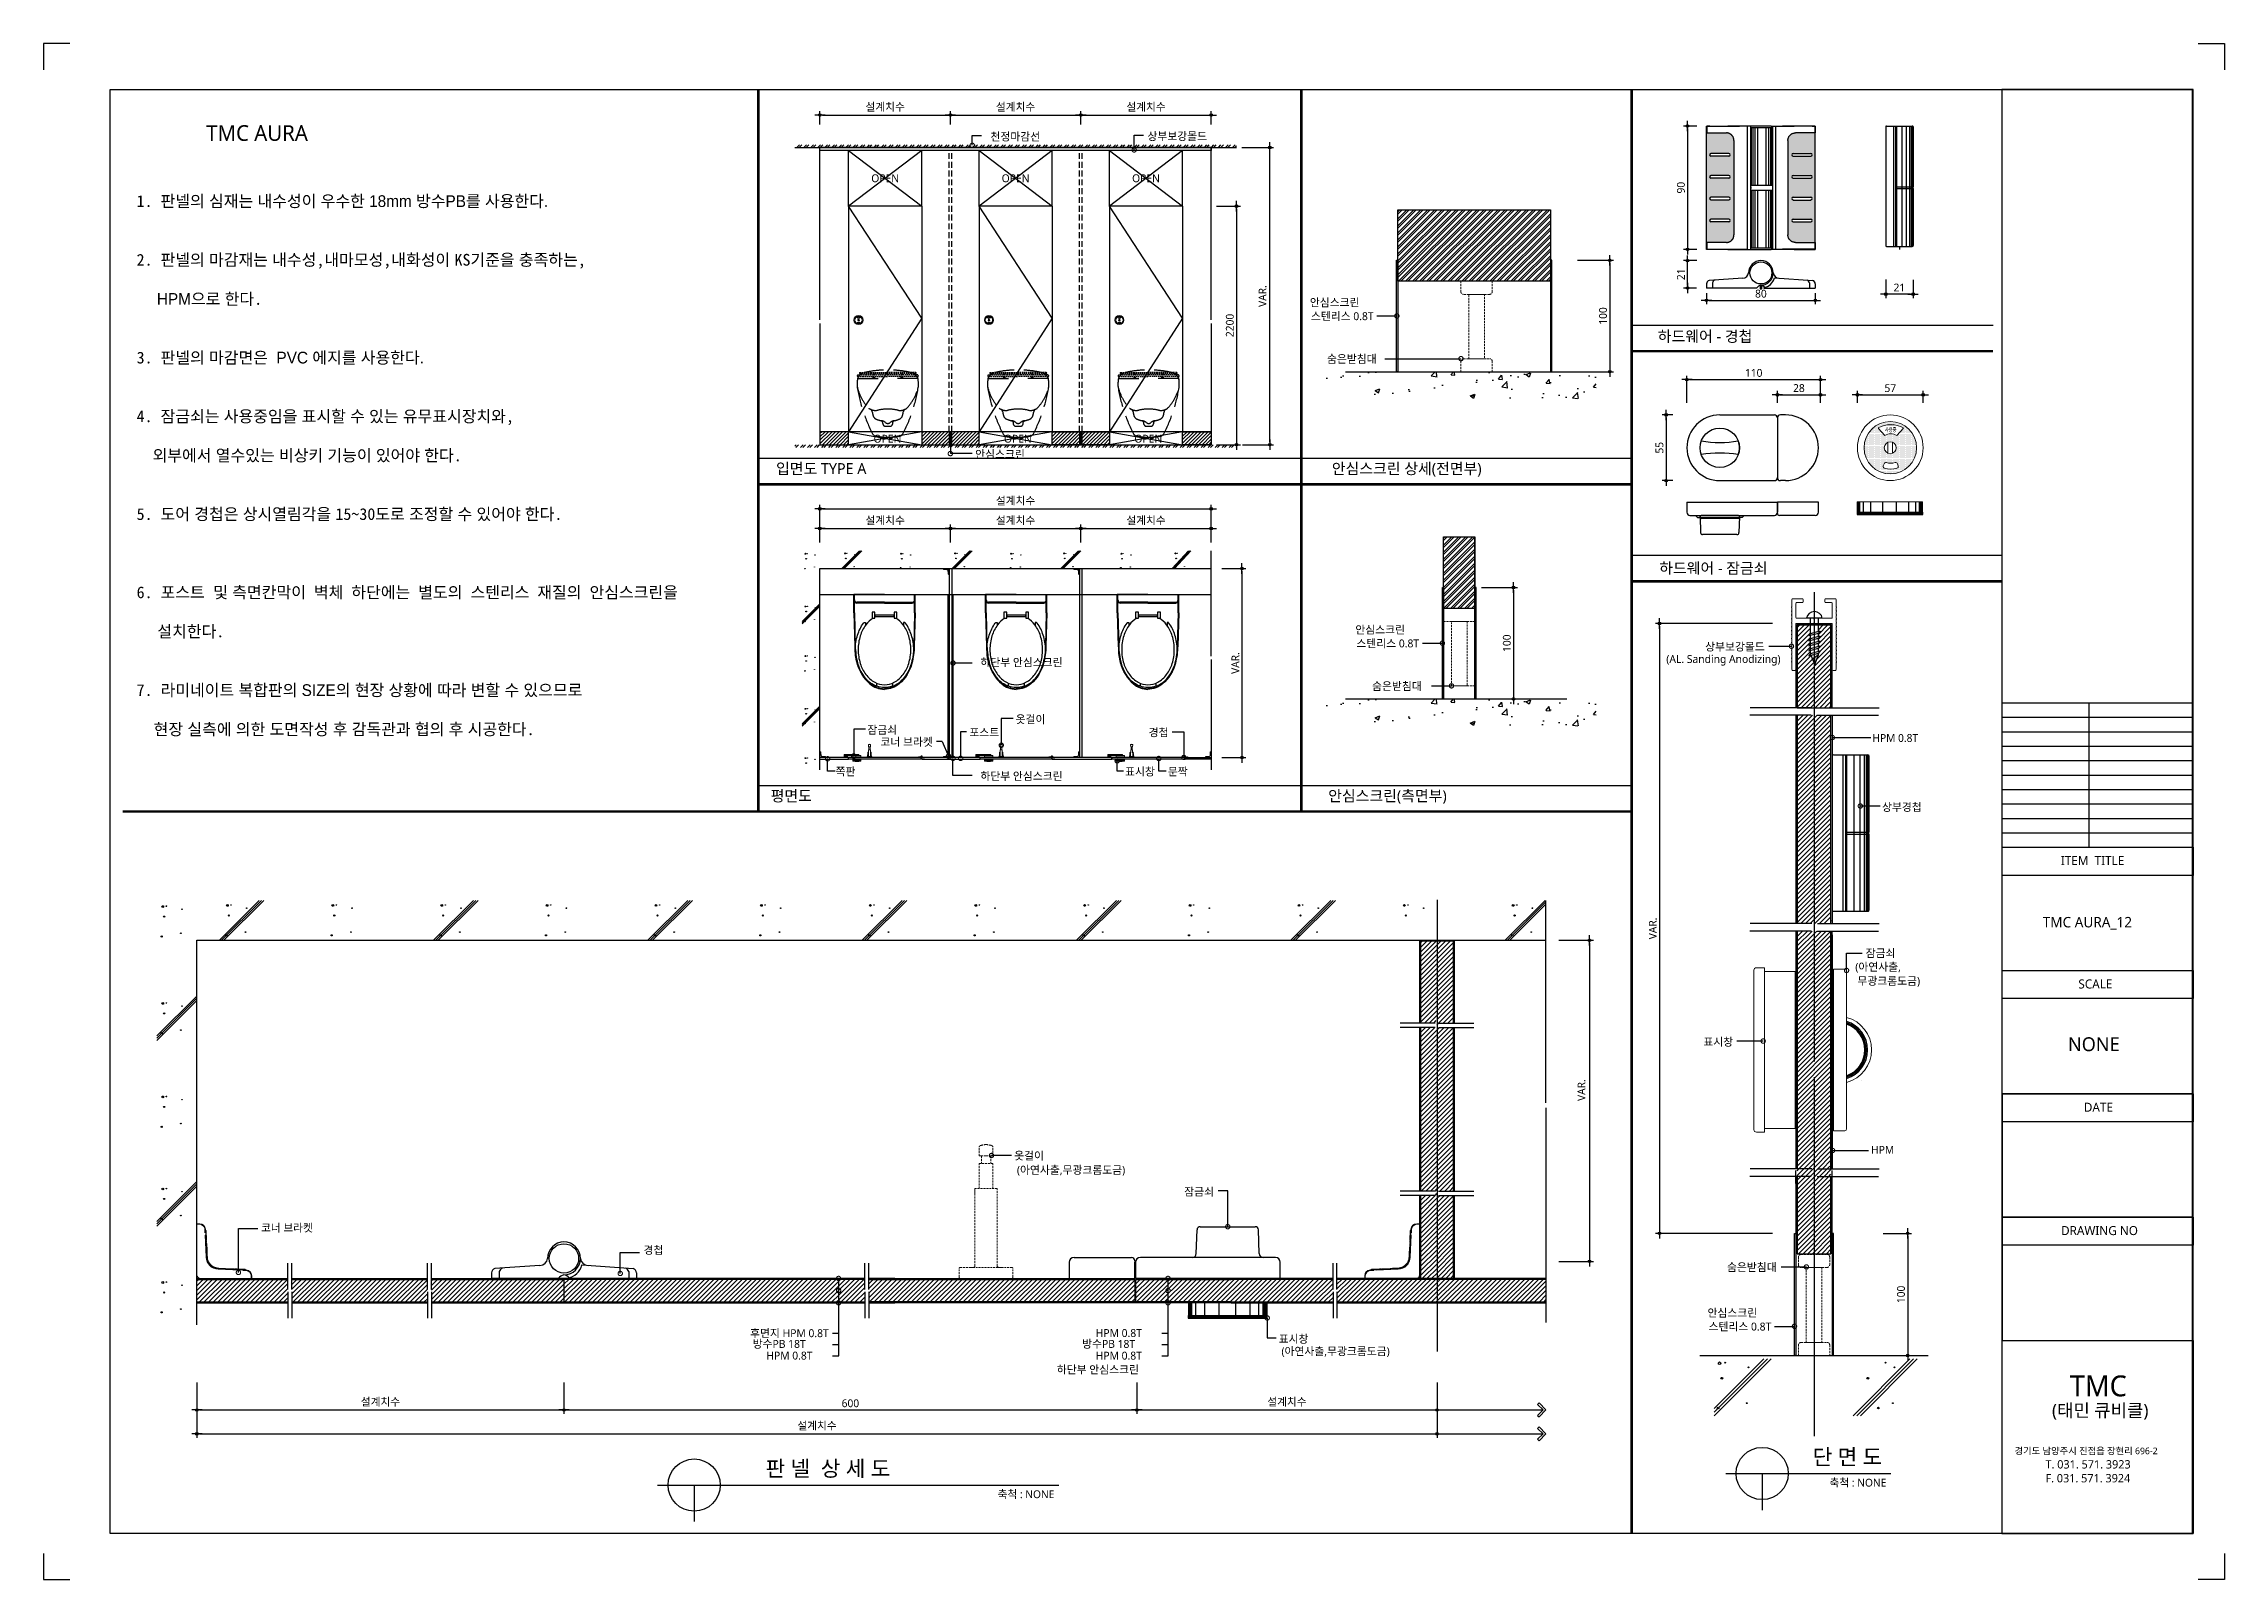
# Model space of a CAD drawing. Extents: x -256 to 8104, y -176 to 5714.
import ezdxf
from ezdxf.enums import TextEntityAlignment as Align

# ---------------------------------------------------------------- set-up
doc = ezdxf.new("R2010")
doc.units = 0
doc.header["$LTSCALE"] = 30
for name, pattern in [('CEN', [62, 60, -1, 0, -1]), ('HIDDEN', [0.375, 0.25, -0.125]), ('HIDDEN2', [4.7625, 3.175, -1.5875])]:
    doc.linetypes.add(name, pattern=pattern)
doc.layers.get('0').update_dxf_attribs({"linetype": 'CONTINUOUS'})
doc.layers.get('DEFPOINTS').update_dxf_attribs({"linetype": 'CONTINUOUS'})
for name, color, linetype in [('02---제품선', 4, 'CONTINUOUS'), ('0_toilet', 6, 'CONTINUOUS'), ('C', 2, 'CONTINUOUS'), ('curior-0Line', 252, 'CONTINUOUS'), ('DIM', 7, 'CONTINUOUS'), ('HAT', 8, 'CONTINUOUS'), ('HID', 9, 'HIDDEN'), ('jac text', 7, 'CONTINUOUS'), ('TIT', 3, 'CONTINUOUS'), ('경첩', 4, 'CONTINUOUS'), ('기타', 1, 'CONTINUOUS'), ('문자', 3, 'CONTINUOUS'), ('부자재', 4, 'CONTINUOUS'), ('상부보강몰드', 4, 'HIDDEN2'), ('옷걸이', 4, 'CONTINUOUS'), ('잠금쇠(회전형)', 4, 'CONTINUOUS'), ('중심선', 1, 'CEN'), ('치수', 1, 'CONTINUOUS'), ('판넬', 2, 'CONTINUOUS'), ('해치', 8, 'CONTINUOUS')]:
    doc.layers.add(name, color=color, linetype=linetype)
doc.styles.add('HDW', font='gulim.ttc')
doc.styles.add('돋움', font='malgun.ttf')
doc.dimstyles.new('10', dxfattribs={"dimscale": 10, "dimtxt": 3, "dimasz": 1, "dimexe": 1.5, "dimexo": 2, "dimgap": 1, "dimtad": 1, "dimdec": 0, "dimlunit": 6, "dimtxsty": '돋움', "dimblk": 'DIMDOT', "dimcen": -1, "dimdle": 1.5, "dimclrt": 3, "dimazin": 3, "dimtfac": 1, "dimtdec": 0, "dimtix": 1, "dimtmove": 2, "dimatfit": 3, "dimldrblk": 'DIMDOT', "dimarcsym": 0})
pattern_1 = [(45, (110000, 0), (-8.980256, 8.980256), [])]

# ---------------------------------------------------------------- blocks, each defined once
blk = doc.blocks.new('DIMDOT')
at = {"linetype": 'Continuous'}
blk.add_line((-2, 0), (2, 0), dxfattribs=at)
for radius in [0.5, 0.25]:
    blk.add_circle((0, 0), radius, dxfattribs=at)
blk = doc.blocks.new('*D314')
at = {"layer": 'DEFPOINTS', "color": 0}
for p in [(121541.7, 5615.9), (121041.7, 5559.6), (121541.7, 5559.6)]:
    blk.add_point(p, dxfattribs=at)
at = {"layer": 'DIM', "color": 0, "lineweight": -2, "ltscale": 10}
for p, q in [((121041.7, 5579.6), (121041.7, 5630.9)), ((121051.7, 5615.9), (121531.7, 5615.9)), ((121541.7, 5579.6), (121541.7, 5630.9))]:
    blk.add_line(p, q, dxfattribs=at)
at = {"layer": 'DIM', "color": 0, "lineweight": -2, "xscale": 10, "yscale": 10, "zscale": 10, "rotation": 180}
blk.add_blockref('DIMDOT', (121041.7, 5615.9), dxfattribs=at)
at = {"layer": 'DIM', "color": 0, "lineweight": -2, "xscale": 10, "yscale": 10, "zscale": 10}
blk.add_blockref('DIMDOT', (121541.7, 5615.9), dxfattribs=at)
at = {"layer": 'DIM', "color": 3, "insert": (121291.7, 5645.6), "char_height": 30, "attachment_point": 5, "style": '돋움'}
blk.add_mtext('설계치수', dxfattribs=at)
blk = doc.blocks.new('*D315')
at = {"layer": 'DEFPOINTS', "color": 0}
for p in [(122041.7, 5615.9), (121541.7, 5559.6), (122041.7, 5559.6)]:
    blk.add_point(p, dxfattribs=at)
at = {"layer": 'DIM', "color": 0, "lineweight": -2, "ltscale": 10}
for p, q in [((121541.7, 5579.6), (121541.7, 5630.9)), ((121551.7, 5615.9), (122031.7, 5615.9)), ((122041.7, 5579.6), (122041.7, 5630.9))]:
    blk.add_line(p, q, dxfattribs=at)
at = {"layer": 'DIM', "color": 0, "lineweight": -2, "xscale": 10, "yscale": 10, "zscale": 10, "rotation": 180}
blk.add_blockref('DIMDOT', (121541.7, 5615.9), dxfattribs=at)
at = {"layer": 'DIM', "color": 0, "lineweight": -2, "xscale": 10, "yscale": 10, "zscale": 10}
blk.add_blockref('DIMDOT', (122041.7, 5615.9), dxfattribs=at)
at = {"layer": 'DIM', "color": 3, "insert": (121791.7, 5645.6), "char_height": 30, "attachment_point": 5, "style": '돋움'}
blk.add_mtext('설계치수', dxfattribs=at)
blk = doc.blocks.new('_DOTSMALL')
at = {"color": 0, "linetype": 'ByBlock', "const_width": 0.5}
blk.add_lwpolyline([(-0.0625, 0, 1), (0.0625, 0, 1)], format="xyb", close=True, dxfattribs=at)
blk = doc.blocks.new('A$C63EC304E')
at = {"layer": '치수', "color": 1, "xscale": 2.5, "yscale": 2.5, "zscale": 2.5, "rotation": 234.3098741996962}
blk.add_blockref('_DOTSMALL', (0.31, 0.31), dxfattribs=at)
blk = doc.blocks.new('A$C2BC9653E')
at = {"layer": '치수', "xscale": 0.3333333333333333, "yscale": 0.3333333333333333, "zscale": 0.3333333333333333}
blk.add_blockref('A$C63EC304E', (0, 0), dxfattribs=at)
blk = doc.blocks.new('A$C7FC71301')
at = {"layer": '치수', "rotation": 180}
blk.add_blockref('A$C2BC9653E', (0.21, 0.21), dxfattribs=at)
blk = doc.blocks.new('A$C4A20372B')
at = {"layer": '치수'}
blk.add_blockref('A$C7FC71301', (0, 0), dxfattribs=at)
blk = doc.blocks.new('A$C566469F5')
at = {"layer": '치수'}
blk.add_blockref('A$C4A20372B', (0, 0), dxfattribs=at)
blk = doc.blocks.new('A$C7E317CD4')
at = {"layer": '해치', "xscale": 2, "yscale": 2, "zscale": 2}
blk.add_blockref('A$C566469F5', (0, 0), dxfattribs=at)
blk = doc.blocks.new('A$C601D7F27')
at = {"layer": '치수'}
blk.add_blockref('A$C7E317CD4', (0, 0), dxfattribs=at)
blk = doc.blocks.new('A$C38802C08')
at = {"layer": '치수'}
blk.add_blockref('A$C601D7F27', (0, 0), dxfattribs=at)
blk = doc.blocks.new('*D316')
at = {"layer": 'DEFPOINTS', "color": 0}
for p in [(122541.7, 5615.9), (122041.7, 5559.6), (122541.7, 5559.6)]:
    blk.add_point(p, dxfattribs=at)
at = {"layer": 'DIM', "color": 0, "lineweight": -2, "ltscale": 10}
for p, q in [((122041.7, 5579.6), (122041.7, 5630.9)), ((122051.7, 5615.9), (122531.7, 5615.9)), ((122541.7, 5579.6), (122541.7, 5630.9))]:
    blk.add_line(p, q, dxfattribs=at)
at = {"layer": 'DIM', "color": 0, "lineweight": -2, "xscale": 10, "yscale": 10, "zscale": 10, "rotation": 180}
blk.add_blockref('DIMDOT', (122041.7, 5615.9), dxfattribs=at)
at = {"layer": 'DIM', "color": 0, "lineweight": -2, "xscale": 10, "yscale": 10, "zscale": 10}
blk.add_blockref('DIMDOT', (122541.7, 5615.9), dxfattribs=at)
at = {"layer": 'DIM', "color": 3, "insert": (122291.7, 5645.6), "char_height": 30, "attachment_point": 5, "style": '돋움'}
blk.add_mtext('설계치수', dxfattribs=at)
blk = doc.blocks.new('*D317')
at = {"layer": 'DEFPOINTS', "color": 0}
for p in [(122541.7, 5266.7), (122541.7, 4351.7), (122638.6, 4351.7)]:
    blk.add_point(p, dxfattribs=at)
at = {"layer": 'DIM', "color": 0, "lineweight": -2, "ltscale": 10}
for p, q in [((122561.7, 5266.7), (122653.6, 5266.7)), ((122638.6, 5256.7), (122638.6, 4361.7)), ((122561.7, 4351.7), (122653.6, 4351.7))]:
    blk.add_line(p, q, dxfattribs=at)
at = {"layer": 'DIM', "color": 0, "lineweight": -2, "xscale": 10, "yscale": 10, "zscale": 10}
for p, rotation in [((122638.6, 5266.7), 90), ((122638.6, 4351.7), 270)]:
    blk.add_blockref('DIMDOT', p, dxfattribs=dict(at, rotation=rotation))
at = {"layer": 'DIM', "color": 3, "insert": (122613.1, 4809.2), "char_height": 30, "attachment_point": 5, "rotation": 90, "style": '돋움'}
blk.add_mtext('2200', dxfattribs=at)
blk = doc.blocks.new('*D318')
at = {"layer": 'DEFPOINTS', "color": 0}
for p in [(122562.7, 3876.8), (122562.7, 3151.8), (122659.6, 3151.8)]:
    blk.add_point(p, dxfattribs=at)
at = {"layer": 'DIM', "color": 0, "lineweight": -2, "ltscale": 10}
for p, q in [((122582.7, 3876.8), (122674.6, 3876.8)), ((122659.6, 3866.8), (122659.6, 3161.8)), ((122582.7, 3151.8), (122674.6, 3151.8))]:
    blk.add_line(p, q, dxfattribs=at)
at = {"layer": 'DIM', "color": 0, "lineweight": -2, "xscale": 10, "yscale": 10, "zscale": 10}
for p, rotation in [((122659.6, 3876.8), 90), ((122659.6, 3151.8), 270)]:
    blk.add_blockref('DIMDOT', p, dxfattribs=dict(at, rotation=rotation))
at = {"layer": 'DIM', "color": 3, "insert": (122634.4, 3514.3), "char_height": 30, "attachment_point": 5, "rotation": 90, "style": '돋움'}
blk.add_mtext('VAR.', dxfattribs=at)
blk = doc.blocks.new('*D319')
at = {"layer": 'DEFPOINTS', "color": 0}
for p in [(122541.7, 4030.4), (122041.7, 3957.3), (122541.7, 3957.3)]:
    blk.add_point(p, dxfattribs=at)
at = {"layer": 'DIM', "color": 0, "lineweight": -2, "ltscale": 10}
for p, q in [((122041.7, 3977.3), (122041.7, 4045.4)), ((122051.7, 4030.4), (122531.7, 4030.4)), ((122541.7, 3977.3), (122541.7, 4045.4))]:
    blk.add_line(p, q, dxfattribs=at)
at = {"layer": 'DIM', "color": 0, "lineweight": -2, "xscale": 10, "yscale": 10, "zscale": 10, "rotation": 180}
blk.add_blockref('DIMDOT', (122041.7, 4030.4), dxfattribs=at)
at = {"layer": 'DIM', "color": 0, "lineweight": -2, "xscale": 10, "yscale": 10, "zscale": 10}
blk.add_blockref('DIMDOT', (122541.7, 4030.4), dxfattribs=at)
at = {"layer": 'DIM', "color": 3, "insert": (122291.7, 4060), "char_height": 30, "attachment_point": 5, "style": '돋움'}
blk.add_mtext('설계치수', dxfattribs=at)
blk = doc.blocks.new('*D320')
at = {"layer": 'DEFPOINTS', "color": 0}
for p in [(122541.7, 4105.7), (121041.7, 3957.3), (122541.7, 3957.3)]:
    blk.add_point(p, dxfattribs=at)
at = {"layer": 'DIM', "color": 0, "lineweight": -2, "ltscale": 10}
for p, q in [((121041.7, 3977.3), (121041.7, 4120.7)), ((121051.7, 4105.7), (122531.7, 4105.7)), ((122541.7, 3977.3), (122541.7, 4120.7))]:
    blk.add_line(p, q, dxfattribs=at)
at = {"layer": 'DIM', "color": 0, "lineweight": -2, "xscale": 10, "yscale": 10, "zscale": 10, "rotation": 180}
blk.add_blockref('DIMDOT', (121041.7, 4105.7), dxfattribs=at)
at = {"layer": 'DIM', "color": 0, "lineweight": -2, "xscale": 10, "yscale": 10, "zscale": 10}
blk.add_blockref('DIMDOT', (122541.7, 4105.7), dxfattribs=at)
at = {"layer": 'DIM', "color": 3, "insert": (121791.7, 4135.4), "char_height": 30, "attachment_point": 5, "style": '돋움'}
blk.add_mtext('설계치수', dxfattribs=at)
blk = doc.blocks.new('*D321')
at = {"layer": 'DEFPOINTS', "color": 0}
for p in [(122041.7, 4030.4), (121541.7, 3957.3), (122041.7, 3957.3)]:
    blk.add_point(p, dxfattribs=at)
at = {"layer": 'DIM', "color": 0, "lineweight": -2, "ltscale": 10}
for p, q in [((121541.7, 3977.3), (121541.7, 4045.4)), ((121551.7, 4030.4), (122031.7, 4030.4)), ((122041.7, 3977.3), (122041.7, 4045.4))]:
    blk.add_line(p, q, dxfattribs=at)
at = {"layer": 'DIM', "color": 0, "lineweight": -2, "xscale": 10, "yscale": 10, "zscale": 10, "rotation": 180}
blk.add_blockref('DIMDOT', (121541.7, 4030.4), dxfattribs=at)
at = {"layer": 'DIM', "color": 0, "lineweight": -2, "xscale": 10, "yscale": 10, "zscale": 10}
blk.add_blockref('DIMDOT', (122041.7, 4030.4), dxfattribs=at)
at = {"layer": 'DIM', "color": 3, "insert": (121791.7, 4060), "char_height": 30, "attachment_point": 5, "style": '돋움'}
blk.add_mtext('설계치수', dxfattribs=at)
blk = doc.blocks.new('*D322')
at = {"layer": 'DEFPOINTS', "color": 0}
for p in [(121541.7, 4030.4), (121041.7, 3957.3), (121541.7, 3957.3)]:
    blk.add_point(p, dxfattribs=at)
at = {"layer": 'DIM', "color": 0, "lineweight": -2, "ltscale": 10}
for p, q in [((121041.7, 3977.3), (121041.7, 4045.4)), ((121051.7, 4030.4), (121531.7, 4030.4)), ((121541.7, 3977.3), (121541.7, 4045.4))]:
    blk.add_line(p, q, dxfattribs=at)
at = {"layer": 'DIM', "color": 0, "lineweight": -2, "xscale": 10, "yscale": 10, "zscale": 10, "rotation": 180}
blk.add_blockref('DIMDOT', (121041.7, 4030.4), dxfattribs=at)
at = {"layer": 'DIM', "color": 0, "lineweight": -2, "xscale": 10, "yscale": 10, "zscale": 10}
blk.add_blockref('DIMDOT', (121541.7, 4030.4), dxfattribs=at)
at = {"layer": 'DIM', "color": 3, "insert": (121291.7, 4060), "char_height": 30, "attachment_point": 5, "style": '돋움'}
blk.add_mtext('설계치수', dxfattribs=at)
blk = doc.blocks.new('*D323')
at = {"layer": 'DEFPOINTS', "color": 0}
for p in [(118653.4, 775.5), (120060.5, 775.5), (120060.5, 649.8)]:
    blk.add_point(p, dxfattribs=at)
at = {"layer": 'DIM', "color": 0, "lineweight": -2, "ltscale": 10}
for p, q in [((118653.4, 755.5), (118653.4, 634.8)), ((120060.5, 755.5), (120060.5, 634.8)), ((118663.4, 649.8), (120050.5, 649.8))]:
    blk.add_line(p, q, dxfattribs=at)
at = {"layer": 'DIM', "color": 0, "lineweight": -2, "xscale": 10, "yscale": 10, "zscale": 10, "rotation": 180}
blk.add_blockref('DIMDOT', (118653.4, 649.8), dxfattribs=at)
at = {"layer": 'DIM', "color": 0, "lineweight": -2, "xscale": 10, "yscale": 10, "zscale": 10}
blk.add_blockref('DIMDOT', (120060.5, 649.8), dxfattribs=at)
at = {"layer": 'DIM', "color": 3, "insert": (119357, 679.5), "char_height": 30, "attachment_point": 5, "style": '돋움'}
blk.add_mtext('설계치수', dxfattribs=at)
blk = doc.blocks.new('*D324')
at = {"layer": 'DEFPOINTS', "color": 0}
for p in [(118653.4, 775.5), (123407.3, 775.5), (123407.3, 558.3)]:
    blk.add_point(p, dxfattribs=at)
at = {"layer": 'DIM', "color": 0, "lineweight": -2, "ltscale": 10}
for p, q in [((118653.4, 755.5), (118653.4, 543.3)), ((123407.3, 755.5), (123407.3, 543.3)), ((118663.4, 558.3), (123397.3, 558.3))]:
    blk.add_line(p, q, dxfattribs=at)
at = {"layer": 'DIM', "color": 0, "lineweight": -2, "xscale": 10, "yscale": 10, "zscale": 10, "rotation": 180}
blk.add_blockref('DIMDOT', (118653.4, 558.3), dxfattribs=at)
at = {"layer": 'DIM', "color": 0, "lineweight": -2, "xscale": 10, "yscale": 10, "zscale": 10}
blk.add_blockref('DIMDOT', (123407.3, 558.3), dxfattribs=at)
at = {"layer": 'DIM', "color": 3, "insert": (121030.4, 588), "char_height": 30, "attachment_point": 5, "style": '돋움'}
blk.add_mtext('설계치수', dxfattribs=at)
blk = doc.blocks.new('*D325')
at = {"layer": 'DEFPOINTS', "color": 0}
for p in [(122256.5, 775.5), (123407.3, 775.5), (123407.3, 649.8)]:
    blk.add_point(p, dxfattribs=at)
at = {"layer": 'DIM', "color": 0, "lineweight": -2, "ltscale": 10}
for p, q in [((122256.5, 755.5), (122256.5, 634.8)), ((123407.3, 755.5), (123407.3, 634.8)), ((122266.5, 649.8), (123397.3, 649.8))]:
    blk.add_line(p, q, dxfattribs=at)
at = {"layer": 'DIM', "color": 0, "lineweight": -2, "xscale": 10, "yscale": 10, "zscale": 10, "rotation": 180}
blk.add_blockref('DIMDOT', (122256.5, 649.8), dxfattribs=at)
at = {"layer": 'DIM', "color": 0, "lineweight": -2, "xscale": 10, "yscale": 10, "zscale": 10}
blk.add_blockref('DIMDOT', (123407.3, 649.8), dxfattribs=at)
at = {"layer": 'DIM', "color": 3, "insert": (122831.9, 679.5), "char_height": 30, "attachment_point": 5, "style": '돋움'}
blk.add_mtext('설계치수', dxfattribs=at)
blk = doc.blocks.new('*D326')
at = {"layer": 'DEFPOINTS', "color": 0}
for p in [(120060.5, 775.5), (122256.5, 775.5), (122256.5, 649.8)]:
    blk.add_point(p, dxfattribs=at)
at = {"layer": 'DIM', "color": 0, "lineweight": -2, "ltscale": 10}
for p, q in [((120060.5, 755.5), (120060.5, 634.8)), ((122256.5, 755.5), (122256.5, 634.8)), ((120070.5, 649.8), (122246.5, 649.8))]:
    blk.add_line(p, q, dxfattribs=at)
at = {"layer": 'DIM', "color": 0, "lineweight": -2, "xscale": 10, "yscale": 10, "zscale": 10, "rotation": 180}
blk.add_blockref('DIMDOT', (120060.5, 649.8), dxfattribs=at)
at = {"layer": 'DIM', "color": 0, "lineweight": -2, "xscale": 10, "yscale": 10, "zscale": 10}
blk.add_blockref('DIMDOT', (122256.5, 649.8), dxfattribs=at)
at = {"layer": 'DIM', "color": 3, "insert": (121158.5, 675.3), "char_height": 30, "attachment_point": 5, "style": '돋움'}
blk.add_mtext('600', dxfattribs=at)
blk = doc.blocks.new('A$C06B31977')
for p, q in [((1.26, 11.06), (1.26, 21.17)), ((1.26, 10.11), (1.26, 0))]:
    blk.add_line(p, q)
blk = doc.blocks.new('*D327')
at = {"layer": 'DEFPOINTS', "color": 0}
for p in [(123854.1, 2451.2), (123854.1, 1219.8), (123992, 1219.8)]:
    blk.add_point(p, dxfattribs=at)
at = {"layer": 'DIM', "color": 0, "lineweight": -2, "ltscale": 10}
for p, q in [((123874.1, 2451.2), (124007, 2451.2)), ((123992, 2441.2), (123992, 1229.8)), ((123874.1, 1219.8), (124007, 1219.8))]:
    blk.add_line(p, q, dxfattribs=at)
at = {"layer": 'DIM', "color": 0, "lineweight": -2, "xscale": 10, "yscale": 10, "zscale": 10}
for p, rotation in [((123992, 2451.2), 90), ((123992, 1219.8), 270)]:
    blk.add_blockref('DIMDOT', p, dxfattribs=dict(at, rotation=rotation))
at = {"layer": 'DIM', "color": 3, "insert": (123961.2, 1876.4), "char_height": 30, "attachment_point": 5, "rotation": 90, "style": '돋움'}
blk.add_mtext('VAR.', dxfattribs=at)
blk = doc.blocks.new('A$C13EB2441')
for p, q in [((0.84, 7.37), (0.84, 14.11)), ((0.84, 6.74), (0.84, 0))]:
    blk.add_line(p, q)
blk = doc.blocks.new('*D328')
at = {"layer": 'DEFPOINTS', "color": 0}
for p in [(124877.2, 4601.3), (124365.2, 4492.7), (124877.2, 4492.7)]:
    blk.add_point(p, dxfattribs=at)
at = {"layer": 'DIM', "color": 0, "lineweight": -2, "ltscale": 10}
for p, q in [((124365.2, 4512.7), (124365.2, 4616.3)), ((124375.2, 4601.3), (124867.2, 4601.3)), ((124877.2, 4512.7), (124877.2, 4616.3))]:
    blk.add_line(p, q, dxfattribs=at)
at = {"layer": 'DIM', "color": 0, "lineweight": -2, "xscale": 10, "yscale": 10, "zscale": 10, "rotation": 180}
blk.add_blockref('DIMDOT', (124365.2, 4601.3), dxfattribs=at)
at = {"layer": 'DIM', "color": 0, "lineweight": -2, "xscale": 10, "yscale": 10, "zscale": 10}
blk.add_blockref('DIMDOT', (124877.2, 4601.3), dxfattribs=at)
at = {"layer": 'DIM', "color": 3, "insert": (124621.2, 4626.9), "char_height": 30, "attachment_point": 5, "style": '돋움'}
blk.add_mtext('110', dxfattribs=at)
blk = doc.blocks.new('*D329')
at = {"layer": 'DEFPOINTS', "color": 0}
for p in [(124877.2, 4543.3), (124712.2, 4492.7), (124877.2, 4492.7)]:
    blk.add_point(p, dxfattribs=at)
at = {"layer": 'DIM', "color": 0, "lineweight": -2, "ltscale": 10}
for p, q in [((124712.2, 4512.7), (124712.2, 4558.3)), ((124722.2, 4543.3), (124867.2, 4543.3)), ((124877.2, 4512.7), (124877.2, 4558.3))]:
    blk.add_line(p, q, dxfattribs=at)
at = {"layer": 'DIM', "color": 0, "lineweight": -2, "xscale": 10, "yscale": 10, "zscale": 10, "rotation": 180}
blk.add_blockref('DIMDOT', (124712.2, 4543.3), dxfattribs=at)
at = {"layer": 'DIM', "color": 0, "lineweight": -2, "xscale": 10, "yscale": 10, "zscale": 10}
blk.add_blockref('DIMDOT', (124877.2, 4543.3), dxfattribs=at)
at = {"layer": 'DIM', "color": 3, "insert": (124794.7, 4568.8), "char_height": 30, "attachment_point": 5, "style": '돋움'}
blk.add_mtext('28', dxfattribs=at)
blk = doc.blocks.new('*D330')
at = {"layer": 'DEFPOINTS', "color": 0}
for p in [(125270.9, 4543.3), (125018.9, 4492.7), (125270.9, 4492.7)]:
    blk.add_point(p, dxfattribs=at)
at = {"layer": 'DIM', "color": 0, "lineweight": -2, "ltscale": 10}
for p, q in [((125018.9, 4512.7), (125018.9, 4558.3)), ((125028.9, 4543.3), (125260.9, 4543.3)), ((125270.9, 4512.7), (125270.9, 4558.3))]:
    blk.add_line(p, q, dxfattribs=at)
at = {"layer": 'DIM', "color": 0, "lineweight": -2, "xscale": 10, "yscale": 10, "zscale": 10, "rotation": 180}
blk.add_blockref('DIMDOT', (125018.9, 4543.3), dxfattribs=at)
at = {"layer": 'DIM', "color": 0, "lineweight": -2, "xscale": 10, "yscale": 10, "zscale": 10}
blk.add_blockref('DIMDOT', (125270.9, 4543.3), dxfattribs=at)
at = {"layer": 'DIM', "color": 3, "insert": (125144.9, 4568.6), "char_height": 30, "attachment_point": 5, "style": '돋움'}
blk.add_mtext('57', dxfattribs=at)
blk = doc.blocks.new('*D331')
at = {"layer": 'DEFPOINTS', "color": 0}
for p in [(124422.8, 5574), (124367.8, 5100.9), (124422.8, 5100.9)]:
    blk.add_point(p, dxfattribs=at)
at = {"layer": 'DIM', "color": 0, "lineweight": -2, "ltscale": 10}
for p, q in [((124402.8, 5574), (124352.8, 5574)), ((124367.8, 5564), (124367.8, 5110.9)), ((124402.8, 5100.9), (124352.8, 5100.9))]:
    blk.add_line(p, q, dxfattribs=at)
at = {"layer": 'DIM', "color": 0, "lineweight": -2, "xscale": 10, "yscale": 10, "zscale": 10}
for p, rotation in [((124367.8, 5574), 90), ((124367.8, 5100.9), 270)]:
    blk.add_blockref('DIMDOT', p, dxfattribs=dict(at, rotation=rotation))
at = {"layer": 'DIM', "color": 3, "insert": (124342.3, 5337.5), "char_height": 30, "attachment_point": 5, "rotation": 90, "style": '돋움'}
blk.add_mtext('90', dxfattribs=at)
blk = doc.blocks.new('*D332')
at = {"layer": 'DEFPOINTS', "color": 0}
for p in [(124440.4, 4952.7), (124857.5, 4952.7), (124857.5, 4905.3)]:
    blk.add_point(p, dxfattribs=at)
at = {"layer": 'DIM', "color": 0, "lineweight": -2, "ltscale": 10}
for p, q in [((124440.4, 4932.7), (124440.4, 4890.3)), ((124857.5, 4932.7), (124857.5, 4890.3)), ((124450.4, 4905.3), (124847.5, 4905.3))]:
    blk.add_line(p, q, dxfattribs=at)
at = {"layer": 'DIM', "color": 0, "lineweight": -2, "xscale": 10, "yscale": 10, "zscale": 10, "rotation": 180}
blk.add_blockref('DIMDOT', (124440.4, 4905.3), dxfattribs=at)
at = {"layer": 'DIM', "color": 0, "lineweight": -2, "xscale": 10, "yscale": 10, "zscale": 10}
blk.add_blockref('DIMDOT', (124857.5, 4905.3), dxfattribs=at)
at = {"layer": 'DIM', "color": 3, "insert": (124648.9, 4930.8), "char_height": 30, "attachment_point": 5, "style": '돋움'}
blk.add_mtext('80', dxfattribs=at)
blk = doc.blocks.new('*D333')
at = {"layer": 'DEFPOINTS', "color": 0}
for p in [(124367.8, 5057.7), (124422.8, 5057.7), (124422.1, 4952.7)]:
    blk.add_point(p, dxfattribs=at)
at = {"layer": 'DIM', "color": 0, "lineweight": -2, "ltscale": 10}
for p, q in [((124402.8, 5057.7), (124352.8, 5057.7)), ((124367.8, 4962.7), (124367.8, 5047.7)), ((124402.1, 4952.7), (124352.8, 4952.7))]:
    blk.add_line(p, q, dxfattribs=at)
at = {"layer": 'DIM', "color": 0, "lineweight": -2, "xscale": 10, "yscale": 10, "zscale": 10}
for p, rotation in [((124367.8, 5057.7), 90), ((124367.8, 4952.7), 270)]:
    blk.add_blockref('DIMDOT', p, dxfattribs=dict(at, rotation=rotation))
at = {"layer": 'DIM', "color": 3, "insert": (124342.5, 5005.2), "char_height": 30, "attachment_point": 5, "rotation": 90, "style": '돋움'}
blk.add_mtext('21', dxfattribs=at)
blk = doc.blocks.new('*D334')
at = {"layer": 'DEFPOINTS', "color": 0}
for p in [(125127.3, 5004.9), (125232.3, 5004.1), (125127.3, 4929.2)]:
    blk.add_point(p, dxfattribs=at)
at = {"layer": 'DIM', "color": 0, "lineweight": -2, "ltscale": 10}
for p, q in [((125127.3, 4984.9), (125127.3, 4914.2)), ((125232.3, 4984.1), (125232.3, 4914.2)), ((125222.3, 4929.2), (125137.3, 4929.2))]:
    blk.add_line(p, q, dxfattribs=at)
at = {"layer": 'DIM', "color": 0, "lineweight": -2, "xscale": 10, "yscale": 10, "zscale": 10, "rotation": 180}
blk.add_blockref('DIMDOT', (125127.3, 4929.2), dxfattribs=at)
at = {"layer": 'DIM', "color": 0, "lineweight": -2, "xscale": 10, "yscale": 10, "zscale": 10}
blk.add_blockref('DIMDOT', (125232.3, 4929.2), dxfattribs=at)
at = {"layer": 'DIM', "color": 3, "insert": (125179.8, 4954.5), "char_height": 30, "attachment_point": 5, "style": '돋움'}
blk.add_mtext('21', dxfattribs=at)
blk = doc.blocks.new('A$C10E41893')
at = {"layer": '부자재'}
for p, q in [((6, 0), (6, 196)), ((123, 196), (6, 196)), ((123, 192), (6, 192)), ((55, 0), (55, 177)), ((61, 0), (61, 177)), ((6, 0), (6, -196)), ((55, 0), (55, -177)), ((61, 0), (61, -177)), ((123, -192), (6, -192)), ((123, -196), (6, -196))]:
    blk.add_line(p, q, dxfattribs=at)
for points in [[(123, 196, -0.012538), (123, 196), (335, 190, -0.055395), (445, 175, -0.154276), (577, 93, -0.179504), (612, 0, -0.179504)], [(123, 192, -0.012538), (123, 192), (335, 187, -0.055395), (444, 172, -0.154276), (574, 91, -0.179504), (608, 0, -0.179504)], [(157, -72, 0.089162), (200, -119, 0.085733), (270, -155, 0.075373), (359, -168, 0.075373), (447, -155, 0.085733), (517, -119, 0.106084), (567, -62, 0.126931), (583, 0, 0.126931), (567, 62, 0.106084), (517, 119, 0.085733), (447, 155, 0.075373), (359, 168, 0.075373), (270, 155, 0.085733), (200, 119, 0.089162), (157, 72)], [(572, 51), (589, 51), (589, 60, 0.021185), (583, 71, 0.106084), (528, 134, 0.085733), (453, 172, 0.075373), (359, 187, 0.075373), (265, 172, 0.085733), (189, 134, 0.007337), (184, 130), (184, 122), (205, 122)], [(123, -196, 0.012538), (123, -196), (335, -190, 0.055395), (445, -175, 0.154276), (577, -93, 0.179504), (612, 0, 0.179504)], [(123, -192, 0.012538), (123, -192), (335, -187, 0.055395), (444, -172, 0.154276), (574, -91, 0.179504), (608, 0, 0.179504)], [(589, -51, 0.090214), (598, 0, 0.090214), (589, 51, 0.106084)], [(572, -51), (589, -51), (589, -60, -0.021185), (583, -71, -0.106084), (528, -134, -0.085733), (453, -172, -0.075373), (359, -187, -0.075373), (265, -172, -0.085733), (189, -134, -0.007337), (184, -130), (184, -122), (205, -122)]]:
    blk.add_lwpolyline(points, format="xyb", dxfattribs=at)
blk.add_lwpolyline([(138, -61), (119, -61), (119, -79), (157, -79), (157, -61), (138, -61), (147, -61), (147, 61), (138, 61), (157, 61), (157, 79), (119, 79), (119, 61), (138, 61), (138, -61), (119, -61)], dxfattribs=at)
for centre, start, end in [((40, 177), 0, 90), ((46, 177), 0, 90), ((40, -177), 270, 0), ((46, -177), 270, 0)]:
    blk.add_arc(centre, 15, start, end, dxfattribs=at)
blk = doc.blocks.new('A$C460A2A32')
at = {"color": 0}
for p, q in [((3, 20), (0, 16)), ((3, 20), (9, 20)), ((4, 10), (162, 10)), ((9, 20), (162, 20)), ((13, 32), (11, 30)), ((13, 32), (162, 32)), ((13, 27), (162, 27)), ((312, 32), (162, 32)), ((312, 27), (162, 27)), ((316, 20), (162, 20)), ((321, 10), (162, 10)), ((312, 32), (313, 30)), ((322, 20), (316, 20)), ((322, 20), (324, 16))]:
    blk.add_line(p, q, dxfattribs=at)
for centre, radius, start, end in [((4, 14), 4, 150.0107, 270), ((13, 29), 2, 135, 270), ((109, 28), 26, 182.6717, 198.4118), ((109, 10), 26, 180, 202.6199), ((107, 28), 23, 183.0205, 200.9186), ((107, 10), 23, 180, 205.7715), ((69, 10), 23, 334.2285, 0), ((69, 28), 23, 339.0814, 356.9795), ((67, 10), 26, 337.3801, 0), ((67, 28), 26, 341.5882, 357.3283), ((257, 10), 26, 180, 202.6199), ((257, 28), 26, 182.6717, 198.4118), ((256, 28), 23, 183.0205, 200.9186), ((256, 10), 23, 180, 205.7715), ((217, 10), 23, 334.2285, 0), ((217, 28), 23, 339.0814, 356.9795), ((216, 28), 26, 341.5882, 357.3283), ((216, 10), 26, 337.3801, 0), ((312, 29), 2, 270, 45), ((321, 14), 4, 270, 29.9893)]:
    blk.add_arc(centre, radius, start, end, dxfattribs=at)
blk = doc.blocks.new('*D335')
at = {"layer": 'DEFPOINTS', "color": 0}
for p in [(124330.9, 4466.1), (124285.2, 4214.1), (124330.9, 4214.1)]:
    blk.add_point(p, dxfattribs=at)
at = {"layer": 'DIM', "color": 0, "lineweight": -2, "ltscale": 10}
for p, q in [((124310.9, 4466.1), (124270.2, 4466.1)), ((124285.2, 4456.1), (124285.2, 4224.1)), ((124310.9, 4214.1), (124270.2, 4214.1))]:
    blk.add_line(p, q, dxfattribs=at)
at = {"layer": 'DIM', "color": 0, "lineweight": -2, "xscale": 10, "yscale": 10, "zscale": 10}
for p, rotation in [((124285.2, 4466.1), 90), ((124285.2, 4214.1), 270)]:
    blk.add_blockref('DIMDOT', p, dxfattribs=dict(at, rotation=rotation))
at = {"layer": 'DIM', "color": 3, "insert": (124259.9, 4340.1), "char_height": 30, "attachment_point": 5, "rotation": 90, "style": '돋움'}
blk.add_mtext('55', dxfattribs=at)
blk = doc.blocks.new('*D336')
at = {"layer": 'DEFPOINTS', "color": 0}
for p in [(124712.9, 3666.1), (124260.1, 1327.1), (124712.9, 1327.1)]:
    blk.add_point(p, dxfattribs=at)
at = {"layer": 'DIM', "color": 0, "lineweight": -2, "ltscale": 10}
for p, q in [((124692.9, 3666.1), (124245.1, 3666.1)), ((124260.1, 3656.1), (124260.1, 1337.1)), ((124692.9, 1327.1), (124245.1, 1327.1))]:
    blk.add_line(p, q, dxfattribs=at)
at = {"layer": 'DIM', "color": 0, "lineweight": -2, "xscale": 10, "yscale": 10, "zscale": 10}
for p, rotation in [((124260.1, 3666.1), 90), ((124260.1, 1327.1), 270)]:
    blk.add_blockref('DIMDOT', p, dxfattribs=dict(at, rotation=rotation))
at = {"layer": 'DIM', "color": 3, "insert": (124234.8, 2496.6), "char_height": 30, "attachment_point": 5, "rotation": 90, "style": '돋움'}
blk.add_mtext('VAR.', dxfattribs=at)
blk = doc.blocks.new('*D337')
at = {"layer": 'DEFPOINTS', "color": 0}
for p in [(125097.3, 1327.2), (125097.3, 858.9), (125211.6, 858.9)]:
    blk.add_point(p, dxfattribs=at)
at = {"layer": 'DIM', "color": 0, "lineweight": -2, "ltscale": 10}
for p, q in [((125117.3, 1327.2), (125226.6, 1327.2)), ((125211.6, 1317.2), (125211.6, 868.9)), ((125117.3, 858.9), (125226.6, 858.9))]:
    blk.add_line(p, q, dxfattribs=at)
at = {"layer": 'DIM', "color": 0, "lineweight": -2, "xscale": 10, "yscale": 10, "zscale": 10}
for p, rotation in [((125211.6, 1327.2), 90), ((125211.6, 858.9), 270)]:
    blk.add_blockref('DIMDOT', p, dxfattribs=dict(at, rotation=rotation))
at = {"layer": 'DIM', "color": 3, "insert": (125186, 1093), "char_height": 30, "attachment_point": 5, "rotation": 90, "style": '돋움'}
blk.add_mtext('100', dxfattribs=at)
blk = doc.blocks.new('*D338')
at = {"layer": 'DEFPOINTS', "color": 0}
for p in [(123557.7, 3804.2), (123557.7, 3376.7), (123700.6, 3376.7)]:
    blk.add_point(p, dxfattribs=at)
at = {"layer": 'DIM', "color": 0, "lineweight": -2, "ltscale": 10}
for p, q in [((123577.7, 3804.2), (123715.6, 3804.2)), ((123700.6, 3794.2), (123700.6, 3386.7)), ((123577.7, 3376.7), (123715.6, 3376.7))]:
    blk.add_line(p, q, dxfattribs=at)
at = {"layer": 'DIM', "color": 0, "lineweight": -2, "xscale": 10, "yscale": 10, "zscale": 10}
for p, rotation in [((123700.6, 3804.2), 90), ((123700.6, 3376.7), 270)]:
    blk.add_blockref('DIMDOT', p, dxfattribs=dict(at, rotation=rotation))
at = {"layer": 'DIM', "color": 3, "insert": (123675, 3590.5), "char_height": 30, "attachment_point": 5, "rotation": 90, "style": '돋움'}
blk.add_mtext('100', dxfattribs=at)
blk = doc.blocks.new('*D339')
at = {"layer": 'DEFPOINTS', "color": 0}
for p in [(123926.4, 5059.1), (123926.4, 4631.7), (124069.3, 4631.7)]:
    blk.add_point(p, dxfattribs=at)
at = {"layer": 'DIM', "color": 0, "lineweight": -2, "ltscale": 10}
for p, q in [((123946.4, 5059.1), (124084.3, 5059.1)), ((124069.3, 5049.1), (124069.3, 4641.7)), ((123946.4, 4631.7), (124084.3, 4631.7))]:
    blk.add_line(p, q, dxfattribs=at)
at = {"layer": 'DIM', "color": 0, "lineweight": -2, "xscale": 10, "yscale": 10, "zscale": 10}
for p, rotation in [((124069.3, 5059.1), 90), ((124069.3, 4631.7), 270)]:
    blk.add_blockref('DIMDOT', p, dxfattribs=dict(at, rotation=rotation))
at = {"layer": 'DIM', "color": 3, "insert": (124043.7, 4845.4), "char_height": 30, "attachment_point": 5, "rotation": 90, "style": '돋움'}
blk.add_mtext('100', dxfattribs=at)
blk = doc.blocks.new('*D340')
at = {"layer": 'DEFPOINTS', "color": 0}
for p in [(122638.6, 5491.5), (122766, 5491.5), (122641.1, 4351.7)]:
    blk.add_point(p, dxfattribs=at)
at = {"layer": 'DIM', "color": 0, "lineweight": -2, "ltscale": 10}
for p, q in [((122658.6, 5491.5), (122781, 5491.5)), ((122766, 4361.7), (122766, 5481.5)), ((122661.1, 4351.7), (122781, 4351.7))]:
    blk.add_line(p, q, dxfattribs=at)
at = {"layer": 'DIM', "color": 0, "lineweight": -2, "xscale": 10, "yscale": 10, "zscale": 10}
for p, rotation in [((122766, 5491.5), 90), ((122766, 4351.7), 270)]:
    blk.add_blockref('DIMDOT', p, dxfattribs=dict(at, rotation=rotation))
at = {"layer": 'DIM', "color": 3, "insert": (122738.7, 4921.6), "char_height": 30, "attachment_point": 5, "rotation": 90, "style": '돋움'}
blk.add_mtext('VAR.', dxfattribs=at)
blk = doc.blocks.new('AURA_12', base_point=(118321.5, 175.8))
h = blk.add_hatch()
h.set_pattern_fill('ANSI31', color=3, scale=3, angle=180)
h.set_pattern_definition([(225, (118360, 0), (6.735192, -6.735192), [])])
h.paths.add_polyline_path([(121151.7, 4401.7), (121041.7, 4401.7), (121041.7, 4351.7), (121151.7, 4351.7)])
h.paths.add_polyline_path([(121536.7, 4401.7), (121431.7, 4401.7), (121431.7, 4351.7), (121536.7, 4351.7)])
h.paths.add_polyline_path([(121651.7, 4401.7), (121546.7, 4401.7), (121546.7, 4351.7), (121651.7, 4351.7)])
h.paths.add_polyline_path([(122036.7, 4401.7), (121931.7, 4401.7), (121931.7, 4351.7), (122036.7, 4351.7)])
h.paths.add_polyline_path([(122151.7, 4401.7), (122046.7, 4401.7), (122046.7, 4351.7), (122151.7, 4351.7)])
h.paths.add_polyline_path([(122541.7, 4401.7), (122431.7, 4401.7), (122431.7, 4351.7), (122541.7, 4351.7)])
h = blk.add_hatch()
h.set_pattern_fill('ANSI31', color=2, style=0)
h.set_pattern_definition([(45, (118360, 0), (-2.245064, 2.245064), [])])
h.paths.add_polyline_path([(121546.7, 4401.7), (121536.7, 4401.7), (121536.7, 4351.7), (121546.7, 4351.7)])
h = blk.add_hatch()
h.set_pattern_fill('ANSI31', color=2, style=0)
h.set_pattern_definition([(45, (118860, 0), (-2.245064, 2.245064), [])])
h.paths.add_polyline_path([(122046.7, 4401.7), (122036.7, 4401.7), (122036.7, 4351.7), (122046.7, 4351.7)])
h = blk.add_hatch()
h.set_pattern_fill('ANSI31', color=2, style=0)
h.set_pattern_definition([(45, (121538.1663, 1839.9894), (-2.245064, 2.245064), [])])
h.paths.add_polyline_path([(123432.7, 3804.2), (123427.7, 3804.2), (123427.7, 3592.5, -1), (123427.7, 3588.4), (123427.7, 3376.7), (123432.7, 3376.7)])
h.paths.add_polyline_path([(123557.7, 3588.4, -1), (123557.7, 3592.5), (123557.7, 3804.2), (123552.7, 3804.2), (123552.7, 3376.7), (123557.7, 3376.7)])
at = {"layer": 'HAT'}
h = blk.add_hatch(dxfattribs=at)
h.set_pattern_fill('ANSI32', color=256, scale=2, style=0)
h.set_pattern_definition([(45, (109705.63, -141.476), (-13.470384, 13.470384), []), (45, (109714.61, -141.476), (-13.470384, 13.470384), [])])
h.paths.add_polyline_path([(120945, 5501.5), (122638.6, 5501.5), (122638.6, 5491.5), (120945, 5491.5)])
h = blk.add_hatch(dxfattribs=at)
h.set_pattern_fill('ANSI32', color=256, scale=2, style=0)
h.set_pattern_definition([(45, (110000, 0), (-13.470384, 13.470384), []), (45, (110008.98, 0), (-13.470384, 13.470384), [])])
h.paths.add_polyline_path([(123256.9, 5252.9), (123842.3, 5252.9), (123842.3, 4978.3), (123256.9, 4978.3)])
h = blk.add_hatch(dxfattribs=at)
h.set_pattern_fill('ANSI32', color=256, scale=2, style=0)
h.set_pattern_definition([(45, (109705.63, 40.504), (-13.470384, 13.470384), []), (45, (109714.61, 40.504), (-13.470384, 13.470384), [])])
h.paths.add_polyline_path([(120945, 4341.3), (122638.6, 4341.3), (122638.6, 4351.3), (120945, 4351.3)])
h = blk.add_hatch(dxfattribs=at)
h.set_pattern_fill('ANSI32', color=256, scale=2, style=0)
h.set_pattern_definition([(45, (118351.317, 0), (-13.470384, 13.470384), []), (45, (118360.298, 0), (-13.470384, 13.470384), [])])
h.paths.add_polyline_path([(123552.7, 3998), (123432.7, 3998), (123432.7, 3723.4), (123552.7, 3723.4), (123552.7, 3804.2)])
at = {"layer": 'HAT', "transparency": 33554687}
h = blk.add_hatch(dxfattribs=at)
h.set_pattern_fill('ANSI31', color=256, scale=4, style=0)
h.set_pattern_definition(pattern_1)
h.paths.add_polyline_path([(124787.6, 3343.1), (124844, 3343.1), (124852.6, 3343.1), (124852.6, 3547.8), (124832.5, 3542.4), (124839.1, 3551.2), (124839.1, 3563.4), (124832.5, 3561.7), (124839, 3570.4), (124839.1, 3570.4), (124839.1, 3582.7), (124832.4, 3580.9), (124839, 3589.7), (124839.1, 3589.7), (124839.1, 3602), (124832.4, 3600.2), (124838.9, 3608.9), (124839.1, 3609), (124839.1, 3621.2), (124832.3, 3619.4), (124838.9, 3628.2), (124839.1, 3628.2), (124839.1, 3661.1), (124787.6, 3661.1)])
h.paths.add_polyline_path([(124866.2, 3343.1), (124917.6, 3343.1), (124917.6, 3661.1), (124869.1, 3661.1), (124869.1, 3636.2), (124875.6, 3637.9), (124869.1, 3629.2), (124869.1, 3616.9), (124875.6, 3618.7), (124869.1, 3609.9), (124869.1, 3609.9), (124869.1, 3597.7), (124875.7, 3599.4), (124869.2, 3590.7), (124869.1, 3590.7), (124869.1, 3578.4), (124875.7, 3580.2), (124869.2, 3571.4), (124869.1, 3571.4), (124869.1, 3559.2), (124875.8, 3560.9), (124869.3, 3552.2), (124869.1, 3552.1), (124869.1, 3545.6), (124855.1, 3509), (124852.6, 3514.8), (124852.6, 3343.1)])
at = {"layer": 'HAT'}
h = blk.add_hatch(dxfattribs=at)
h.set_pattern_fill('ANSI31', color=256, scale=4, style=0)
h.set_pattern_definition(pattern_1)
edge = h.paths.add_edge_path()
edge.add_line((124917.6, 3265.4), (124858.2, 3265.4))
edge.add_arc((124856.1, 3265.4), 2.08, -54.30987, 0, ccw=False)
edge.add_arc((124856.1, 3265.4), 2.08, 125.69013, 305.69013, ccw=False)
edge.add_arc((124856.1, 3265.4), 2.08, 0, 125.69013, ccw=False)
edge.add_line((124858.2, 3265.4), (124917.6, 3265.4))
edge.add_line((124917.6, 3265.4), (124917.6, 3314.1))
edge.add_line((124917.6, 3314.1), (124907.3, 3314.1))
edge.add_spline(control_points=[(124904.5, 3306.3), (124905.5, 3308.9), (124906.4, 3311.6), (124907.3, 3314.1)], knot_values=[0, 0, 0, 0, 0.152076, 0.152076, 0.152076, 0.152076], degree=3, periodic=0)
edge.add_line((124907.3, 3314.1), (124852.6, 3314.1))
edge.add_line((124852.6, 3314.1), (124852.6, 2515.6))
edge.add_line((124852.6, 2515.6), (124909.3, 2515.6))
edge.add_spline(control_points=[(124909.3, 2515.6), (124912.5, 2524.3), (124915.5, 2532.2), (124917.6, 2536)], knot_values=[0.152076, 0.152076, 0.152076, 0.152076, 0.673721, 0.673721, 0.673721, 0.673721], degree=3, periodic=0)
edge.add_spline(control_points=[(124920, 2515.6), (124920.5, 2525.6), (124921.6, 2540.9), (124918.7, 2538), (124917.6, 2536)], knot_values=[0.673721, 0.673721, 0.673721, 0.673721, 1.332503, 1.60798, 1.60798, 1.60798, 1.60798], degree=3, periodic=0)
edge.add_line((124917.6, 2536), (124917.6, 3265.4))
h.paths.add_polyline_path([(124852.6, 3314.1), (124787.6, 3314.1), (124787.6, 2515.6), (124852.6, 2515.6)])
h = blk.add_hatch(dxfattribs=at)
h.set_pattern_fill('ANSI31', color=256, scale=4, style=0)
h.set_pattern_definition(pattern_1)
h.paths.add_polyline_path([(124852.6, 2030), (124787.6, 2030), (124787.6, 1574.5), (124852.6, 1574.5), (124852.6, 1684, -0.567825), (124852.6, 1687.6)])
h.paths.add_polyline_path([(124917.6, 2030), (124852.6, 2030), (124852.6, 1687.6, -0.582142), (124855.8, 1685.8), (124917.6, 1685.8)])
edge = h.paths.add_edge_path()
edge.add_line((124917.6, 1685.8), (124855.8, 1685.8))
edge.add_arc((124853.7, 1685.8), 2.08, -54.30987, 0, ccw=False)
edge.add_arc((124853.7, 1685.8), 2.08, 239.17799, 305.69013, ccw=False)
edge.add_line((124852.6, 1684), (124852.6, 1574.5))
edge.add_line((124852.6, 1574.5), (124909.3, 1574.5))
edge.add_spline(control_points=[(124909.3, 1574.5), (124912.5, 1583.3), (124915.5, 1591.1), (124917.6, 1594.9)], knot_values=[0.152076, 0.152076, 0.152076, 0.152076, 0.673721, 0.673721, 0.673721, 0.673721], degree=3, periodic=0)
edge.add_line((124917.6, 1594.9), (124917.6, 1685.8))
h.paths.add_polyline_path([(124852.6, 2486.6), (124787.6, 2486.6), (124787.6, 2030), (124852.6, 2030)])
edge = h.paths.add_edge_path()
edge.add_line((124917.6, 2486.6), (124907.3, 2486.6))
edge.add_spline(control_points=[(124904.5, 2478.8), (124905.5, 2481.4), (124906.4, 2484), (124907.3, 2486.6)], knot_values=[0, 0, 0, 0, 0.152076, 0.152076, 0.152076, 0.152076], degree=3, periodic=0)
edge.add_line((124907.3, 2486.6), (124852.6, 2486.6))
edge.add_line((124852.6, 2486.6), (124852.6, 2030))
edge.add_line((124852.6, 2030), (124917.6, 2030))
edge.add_line((124917.6, 2030), (124917.6, 2486.6))
at = {"layer": 'HAT', "transparency": 33554687}
h = blk.add_hatch(dxfattribs=at)
h.set_pattern_fill('ANSI31', color=256, scale=4, style=0)
h.set_pattern_definition(pattern_1)
h.paths.add_polyline_path([(124787.6, 1574.5), (124787.6, 1545.5), (124842, 1545.5), (124852.6, 1545.5), (124852.6, 1574.5), (124844, 1574.5)])
h.paths.add_polyline_path([(124917.6, 1545.5), (124917.6, 1574.5), (124866.2, 1574.5), (124852.6, 1574.5), (124852.6, 1545.5), (124864.3, 1545.5)])
h = blk.add_hatch(dxfattribs=at)
h.set_pattern_fill('ANSI31', color=256, scale=4, style=0)
h.set_pattern_definition(pattern_1)
h.paths.add_polyline_path([(124842, 1545.5), (124787.6, 1545.5), (124787.6, 1248.7), (124852.6, 1248.7), (124852.6, 1545.5)])
h.paths.add_polyline_path([(124917.6, 1545.5), (124864.3, 1545.5), (124852.6, 1545.5), (124852.6, 1248.7), (124917.6, 1248.7)])
at = {"layer": '해치'}
h = blk.add_hatch(dxfattribs=at)
h.set_pattern_fill('DOTS', color=256, scale=2.628474)
h.set_pattern_definition([(0, (121478.674, 5909.0414), (2.086351, 4.172702), [0, -4.172702])])
edge = h.paths.add_edge_path()
edge.add_line((124440.9, 5127.4), (124441, 5127.4))
edge.add_spline(control_points=[(124441, 5127.4), (124441.2, 5127.4), (124452.7, 5127.4)], knot_values=[-0.724312, -0.724312, -0.724312, 0.724312, 0.724312, 0.724312], weights=[1, 0.748956, 1], degree=2, periodic=0)
edge.add_line((124452.7, 5127.4), (124516.6, 5127.4))
edge.add_spline(control_points=[(124516.6, 5127.4), (124545.5, 5127.4), (124545.5, 5156.4)], knot_values=[-1.570796, -1.570796, -1.570796, 0, 0, 0], weights=[1, 0.707107, 1], degree=2, periodic=0)
edge.add_line((124545.5, 5156.4), (124545.5, 5518.6))
edge.add_spline(control_points=[(124545.5, 5518.6), (124545.5, 5547.5), (124516.6, 5547.5)], knot_values=[0, 0, 0, 1.570796, 1.570796, 1.570796], weights=[1, 0.707107, 1], degree=2, periodic=0)
edge.add_line((124516.6, 5547.5), (124452.7, 5547.5))
edge.add_spline(control_points=[(124452.7, 5547.5), (124441.2, 5547.5), (124441, 5547.5)], knot_values=[-0.724312, -0.724312, -0.724312, 0.724312, 0.724312, 0.724312], weights=[1, 0.748956, 1], degree=2, periodic=0)
edge.add_line((124440.9, 5547.5), (124440.9, 5127.4))
h.paths.add_polyline_path([(124525.8, 5468.7, -0.414214), (124531.1, 5463.5, -0.414214), (124525.8, 5458.2), (124457.5, 5458.2, -0.414214), (124452.2, 5463.5, -0.414214), (124457.5, 5468.7)], flags=16)
h.paths.add_polyline_path([(124525.8, 5384.7, -0.414214), (124531.1, 5379.5, -0.414214), (124525.8, 5374.2), (124457.5, 5374.2, -0.414214), (124452.2, 5379.5, -0.414214), (124457.5, 5384.7)], flags=16)
h.paths.add_polyline_path([(124525.8, 5300.7, -0.414214), (124531.1, 5295.5, -0.414214), (124525.8, 5290.2), (124457.5, 5290.2, -0.414214), (124452.2, 5295.5, -0.414214), (124457.5, 5300.7)], flags=16)
h.paths.add_polyline_path([(124525.8, 5216.7, -0.414214), (124531.1, 5211.4, -0.414214), (124525.8, 5206.2), (124457.5, 5206.2, -0.414214), (124452.2, 5211.4, -0.414214), (124457.5, 5216.7)], flags=16)
h = blk.add_hatch(dxfattribs=at)
h.set_pattern_fill('DOTS', color=256, scale=2.628474)
h.set_pattern_definition([(0, (121004.0565, 5909.0414), (2.086351, 4.1727023), [0, -4.1727023])])
edge = h.paths.add_edge_path()
edge.add_spline(control_points=[(124752.3, 5518.6), (124752.3, 5547.5), (124781.3, 5547.5)], knot_values=[0, 0, 0, 1.570796, 1.570796, 1.570796], weights=[1, 0.707107, 1], degree=2, periodic=0)
edge.add_line((124781.3, 5547.5), (124845.2, 5547.5))
edge.add_spline(control_points=[(124845.2, 5547.5), (124856.7, 5547.5), (124856.9, 5547.5)], knot_values=[-0.724312, -0.724312, -0.724312, 0.724312, 0.724312, 0.724312], weights=[1, 0.748956, 1], degree=2, periodic=0)
edge.add_line((124857, 5547.5), (124857, 5127.4))
edge.add_line((124857, 5127.4), (124856.9, 5127.4))
edge.add_spline(control_points=[(124856.9, 5127.4), (124856.7, 5127.4), (124845.2, 5127.4)], knot_values=[-0.724312, -0.724312, -0.724312, 0.724312, 0.724312, 0.724312], weights=[1, 0.748956, 1], degree=2, periodic=0)
edge.add_line((124845.2, 5127.4), (124781.3, 5127.4))
edge.add_spline(control_points=[(124781.3, 5127.4), (124752.3, 5127.4), (124752.3, 5156.4)], knot_values=[-1.570796, -1.570796, -1.570796, 0, 0, 0], weights=[1, 0.707107, 1], degree=2, periodic=0)
edge.add_line((124752.3, 5156.4), (124752.3, 5518.6))
h.paths.add_polyline_path([(124772.1, 5468.7, 0.414214), (124766.8, 5463.5, 0.414214), (124772.1, 5458.2), (124840.4, 5458.2, 0.414214), (124845.7, 5463.5, 0.414214), (124840.4, 5468.7)], flags=16)
h.paths.add_polyline_path([(124772.1, 5384.7, 0.414214), (124766.8, 5379.5, 0.414214), (124772.1, 5374.2), (124840.4, 5374.2, 0.414214), (124845.7, 5379.5, 0.414214), (124840.4, 5384.7)], flags=16)
h.paths.add_polyline_path([(124772.1, 5300.7, 0.414214), (124766.8, 5295.5, 0.414214), (124772.1, 5290.2), (124840.4, 5290.2, 0.414214), (124845.7, 5295.5, 0.414214), (124840.4, 5300.7)], flags=16)
h.paths.add_polyline_path([(124772.1, 5216.7, 0.414214), (124766.8, 5211.4, 0.414214), (124772.1, 5206.2), (124840.4, 5206.2, 0.414214), (124845.7, 5211.4, 0.414214), (124840.4, 5216.7)], flags=16)
h = blk.add_hatch(dxfattribs=at)
h.set_pattern_fill('AR-CONC', color=256, style=0)
h.set_pattern_definition([(50, (121538.17, 3094.9), (182.185, -15.939), [19.05, -209.55]), (355, (121538.17, 3094.9), (-35.243, 191.057), [15.24, -167.64]), (100.451, (121553.35, 3093.58), (146.943, 175.117), [16.19, -178.09]), (46.184, (121538.17, 3145.7), (271.079, -42.042), [28.575, -314.325]), (96.636, (121560.76, 3142.2), (237.404, 247.426), [24.285, -267.135]), (351.184, (121538.17, 3145.7), (237.405, 247.425), [22.86, -251.46]), (21, (121563.57, 3133), (151.615, -102.2655), [19.05, -209.55]), (326, (121563.57, 3133), (61.802, 184.188), [15.24, -167.64]), (71.4514, (121576.2, 3124.48), (213.416, 81.923), [16.19, -178.09]), (37.5, (121538.166, 3094.907), (3.0886, 84.555), [0, -165.608, 0, -170.18, 0, -168.275]), (7.5, (121538.17, 3094.91), (66.8197, 100.1806), [0, -97.028, 0, -161.798, 0, -64.135]), (327.5, (121481.524, 3094.91), (135.5906, -5.7287), [0, -63.5, 0, -198.12, 0, -262.89]), (317.5, (121456.12, 3094.91), (148.129, 25.4265), [0, -82.55, 0, -131.572, 0, -186.69])])
h.paths.add_polyline_path([(124017.7, 4528.7), (124017.7, 4631.7), (122967.6, 4631.7), (122967.6, 4528.7)])
h = blk.add_hatch(dxfattribs=at)
h.set_pattern_fill('DOTS', color=256, scale=2.628474)
h.set_pattern_definition([(0, (119450.8684, 882.764), (2.086351, 4.1727023), [0, -4.1727023])])
h.paths.add_polyline_path([(125245.5, 4340.1, 1), (125044.2, 4340.1, 1)])
h.paths.add_polyline_path([(125121.9, 4340.1, -1), (125167.8, 4340.1, -1)], flags=16)
h.paths.add_polyline_path([(125169.6, 4387.4, 0.250537), (125123.7, 4387.4), (125097.9, 4415.8, -0.258173), (125195.4, 4415.8)], flags=16)
h.paths.add_polyline_path([(125172.3, 4278.7), (125175.1, 4270.5, -0.437988), (125170.3, 4261.5, -0.127495), (125123.1, 4261.5, -0.437988), (125118.2, 4270.5), (125121, 4278.7, -0.407197), (125129.8, 4283, 0.156299), (125163.6, 4283, -0.407197)], flags=16)
h.paths.add_polyline_path([(125120.3, 4394.4), (125120.3, 4423.6), (125172.6, 4423.6), (125172.6, 4394.4)], flags=8)
h = blk.add_hatch(dxfattribs=at)
h.set_pattern_fill('AR-CONC', color=256, style=0)
h.set_pattern_definition([(50, (121538.17, 1839.99), (182.185, -15.939), [19.05, -209.55]), (355, (121538.17, 1839.99), (-35.243, 191.057), [15.24, -167.64]), (100.451, (121553.35, 1838.66), (146.943, 175.117), [16.19, -178.09]), (46.184, (121538.17, 1890.8), (271.079, -42.042), [28.575, -314.325]), (96.636, (121560.76, 1887.29), (237.404, 247.426), [24.285, -267.135]), (351.184, (121538.17, 1890.8), (237.405, 247.425), [22.86, -251.46]), (21, (121563.57, 1878.09), (151.615, -102.2655), [19.05, -209.55]), (326, (121563.57, 1878.09), (61.802, 184.188), [15.24, -167.64]), (71.4514, (121576.2, 1869.57), (213.416, 81.923), [16.19, -178.09]), (37.5, (121538.166, 1839.99), (3.0886, 84.555), [0, -165.608, 0, -170.18, 0, -168.275]), (7.5, (121538.17, 1839.99), (66.8197, 100.1806), [0, -97.028, 0, -161.798, 0, -64.135]), (327.5, (121481.524, 1839.99), (135.5906, -5.7287), [0, -63.5, 0, -198.12, 0, -262.89]), (317.5, (121456.12, 1839.99), (148.129, 25.4265), [0, -82.55, 0, -131.572, 0, -186.69])])
h.paths.add_polyline_path([(124017.7, 3273.7), (124017.7, 3376.7), (122967.6, 3376.7), (122967.6, 3273.7)])
h = blk.add_hatch(dxfattribs=at)
h.set_pattern_fill('ANSI31', color=256, scale=4, style=0)
h.set_pattern_definition([(45, (-152903.08, -55996.612), (-8.9802561, 8.9802561), [])])
edge = h.paths.add_edge_path()
edge.add_line((123407.3, 2447.8), (123344.9, 2447.8))
edge.add_line((123344.9, 2447.8), (123344, 2446.9))
edge.add_line((123344, 2446.9), (123344, 2346.5))
edge.add_line((123344, 2346.5), (123386.8, 2346.5))
edge.add_line((123386.8, 2346.5), (123386.8, 2305))
edge.add_line((123386.8, 2305), (123344, 2305))
edge.add_line((123344, 2305), (123344, 2133.3))
edge.add_line((123344, 2133.3), (123400.6, 2133.3))
edge.add_spline(control_points=[(123400.6, 2133.3), (123403.3, 2140.9), (123409.4, 2156.3), (123405.5, 2125.4), (123407, 2122.9), (123407.3, 2122.9)], knot_values=[0.456227, 0.456227, 0.456227, 0.456227, 2.847595, 6.178025, 6.737145, 6.737145, 6.737145, 6.737145], degree=3, periodic=0)
edge.add_spline(control_points=[(123407, 2123.1), (123407.1, 2126.1), (123407.1, 2128.8), (123406.6, 2129.2), (123406.5, 2129.2)], knot_values=[0.891967, 0.891967, 0.891967, 0.891967, 1.280656, 1.337888, 1.337888, 1.337888, 1.337888], degree=3, periodic=0)
edge.add_line((123407.3, 2122.9), (123407.3, 2447.8))
edge = h.paths.add_edge_path()
edge.add_line((123470.7, 2447.8), (123407.3, 2447.8))
edge.add_line((123407.3, 2447.8), (123407.3, 2122.9))
edge.add_spline(control_points=[(123407.3, 2122.9), (123408.5, 2122.6), (123410.7, 2127), (123413.4, 2133.3)], knot_values=[6.737145, 6.737145, 6.737145, 6.737145, 8.913909, 8.913909, 8.913909, 8.913909], degree=3, periodic=0)
edge.add_spline(control_points=[(123413.4, 2133.3), (123415.4, 2138.1), (123417.7, 2144.1), (123420.1, 2150)], knot_values=[8.913909, 8.913909, 8.913909, 8.913909, 10.573873, 10.573873, 10.573873, 10.573873], degree=3, periodic=0)
edge.add_line((123413.4, 2133.3), (123470.7, 2133.3))
edge.add_line((123470.7, 2133.3), (123470.7, 2305))
edge.add_line((123470.7, 2305), (123427.8, 2305))
edge.add_line((123427.8, 2305), (123427.8, 2346.5))
edge.add_line((123427.8, 2346.5), (123470.7, 2346.5))
edge.add_line((123470.7, 2346.5), (123470.7, 2447.8))
h.paths.add_polyline_path([(123470.7, 2346.5), (123427.8, 2346.5), (123427.8, 2305), (123470.7, 2305)], flags=16)
h.paths.add_polyline_path([(123386.8, 2346.5), (123344, 2346.5), (123344, 2305), (123386.8, 2305)], flags=16)
h = blk.add_hatch(dxfattribs=at)
h.set_pattern_fill('ANSI31', color=256, scale=4, style=0)
h.set_pattern_definition([(45, (123407.324, 1802.837), (-8.98026, 8.98026), [])])
h.paths.add_polyline_path([(123470.7, 2116.2), (123344, 2116.2), (123344, 1489.5), (123470.7, 1489.5)])
at = {"layer": '해치', "transparency": 33554687}
h = blk.add_hatch(dxfattribs=at)
h.set_pattern_fill('ANSI31', color=256, scale=4)
h.set_pattern_definition(pattern_1)
edge = h.paths.add_edge_path()
edge.add_spline(control_points=[(123407.3, 1461.9), (123407, 1462), (123405.9, 1463.7), (123406.8, 1473.6), (123407, 1479.3)], knot_values=[1.337888, 1.337888, 1.337888, 1.337888, 1.524261, 2.245715, 2.245715, 2.245715, 2.245715], degree=3, periodic=0)
edge.add_spline(control_points=[(123407.3, 1479.1), (123407, 1479.1), (123405.5, 1481.6), (123409.4, 1512.5), (123403.3, 1497.1), (123400.6, 1489.5)], knot_values=[0.152076, 0.152076, 0.152076, 0.152076, 0.338449, 1.448592, 2.245715, 2.245715, 2.245715, 2.245715], degree=3, periodic=0)
edge.add_spline(control_points=[(123407, 1479.3), (123407.1, 1482.3), (123407.1, 1485), (123406.6, 1485.4), (123406.5, 1485.4)], knot_values=[0.891967, 0.891967, 0.891967, 0.891967, 1.280656, 1.337888, 1.337888, 1.337888, 1.337888], degree=3, periodic=0)
edge.add_spline(control_points=[(123406.5, 1485.4), (123405.5, 1485.5), (123403.1, 1479.5), (123400.6, 1472.4)], knot_values=[0.152076, 0.152076, 0.152076, 0.152076, 0.891967, 0.891967, 0.891967, 0.891967], degree=3, periodic=0)
edge.add_spline(control_points=[(123398.9, 1467.9), (123399.5, 1469.4), (123400, 1470.9), (123400.6, 1472.4)], knot_values=[0, 0, 0, 0, 0.152076, 0.152076, 0.152076, 0.152076], degree=3, periodic=0)
edge.add_line((123400.6, 1472.4), (123344, 1472.4))
edge.add_line((123344, 1472.4), (123344, 1299.9))
edge.add_line((123344, 1299.9), (123388.7, 1299.9))
edge.add_line((123388.7, 1299.9), (123388.7, 1258.4))
edge.add_line((123388.7, 1258.4), (123344, 1258.4))
edge.add_line((123344, 1258.4), (123344, 1154.1))
edge.add_line((123344, 1154.1), (123407.3, 1154.1))
edge.add_line((123407.3, 1154.1), (123407.3, 1461.9))
h.paths.add_polyline_path([(123470.7, 1299.9), (123425.9, 1299.9), (123425.9, 1258.4), (123470.7, 1258.4)])
h.paths.add_polyline_path([(123388.7, 1299.9), (123344, 1299.9), (123344, 1258.4), (123388.7, 1258.4)], flags=16)
h = blk.add_hatch(dxfattribs=at)
h.set_pattern_fill('ANSI31', color=256, scale=4)
h.set_pattern_definition(pattern_1)
h.paths.add_polyline_path([(123470.7, 1411.4), (123407.3, 1411.4), (123407.3, 1154.1), (123470.7, 1154.1), (123470.7, 1258.4), (123425.9, 1258.4), (123425.9, 1299.9), (123470.7, 1299.9)])
edge = h.paths.add_edge_path()
edge.add_line((123470.7, 1472.4), (123413.4, 1472.4))
edge.add_spline(control_points=[(123413.4, 1472.4), (123410.7, 1466.1), (123408.5, 1461.7), (123407.3, 1461.9)], knot_values=[2.245715, 2.245715, 2.245715, 2.245715, 2.971303, 2.971303, 2.971303, 2.971303], degree=3, periodic=0)
edge.add_line((123407.3, 1461.9), (123407.3, 1411.4))
edge.add_line((123407.3, 1411.4), (123470.7, 1411.4))
edge.add_line((123470.7, 1411.4), (123470.7, 1472.4))
h = blk.add_hatch(dxfattribs=at)
h.set_pattern_fill('ANSI31', color=256, scale=4, style=0)
h.set_pattern_definition(pattern_1)
h.paths.add_polyline_path([(119002.4, 1102.5), (119002.4, 1112), (119002.4, 1150.8), (118653.4, 1150.8), (118653.4, 1064.1), (119002.4, 1064.1)])
h.paths.add_polyline_path([(119017.1, 1102.5), (119017.1, 1112), (119017.1, 1150.8), (119537.5, 1150.8), (119537.5, 1102.5), (119537.5, 1064.1), (119017.1, 1064.1)])
at = {"layer": '해치'}
h = blk.add_hatch(dxfattribs=at)
h.set_pattern_fill('ANSI31', color=256, scale=4)
h.set_pattern_definition(pattern_1)
h.paths.add_polyline_path([(120060.5, 1064.1), (120060.5, 1150.8), (119552.1, 1150.8), (119552.1, 1064.1)])
at = {"layer": '해치', "transparency": 33554687}
h = blk.add_hatch(dxfattribs=at)
h.set_pattern_fill('ANSI31', color=256, scale=4)
h.set_pattern_definition(pattern_1)
h.paths.add_polyline_path([(120060.5, 1150.8), (120060.5, 1064.1), (121113.5, 1064.1), (121113.5, 1105.4, -0.610943), (121111.8, 1108.7, -0.241509), (121113.5, 1109.6), (121113.5, 1150.8)])
h = blk.add_hatch(dxfattribs=at)
h.set_pattern_fill('ANSI31', color=256, scale=4)
h.set_pattern_definition(pattern_1)
h.paths.add_polyline_path([(121214.2, 1150.8), (121113.5, 1150.8), (121113.5, 1109.6, -0.610943), (121115.2, 1106.3, -0.241509), (121113.5, 1105.4), (121113.5, 1064.1), (121214.2, 1064.1)])
h = blk.add_hatch(dxfattribs=at)
h.set_pattern_fill('ANSI31', color=256, scale=4)
h.set_pattern_definition(pattern_1)
h.paths.add_polyline_path([(122248.5, 1064.1), (122248.5, 1150.8), (121328.4, 1150.8), (121228.8, 1150.8), (121228.8, 1112), (121228.8, 1102.5), (121228.8, 1064.1), (121328.4, 1064.1)])
h = blk.add_hatch(dxfattribs=at)
h.set_pattern_fill('ANSI31', color=256, scale=4, style=0)
h.set_pattern_definition(pattern_1)
h.paths.add_polyline_path([(123023.4, 1102.5), (123023.4, 1112), (123023.4, 1150.8), (123407.3, 1150.8), (123407.3, 1064.1), (123023.4, 1064.1)])
edge = h.paths.add_edge_path()
edge.add_line((123008.8, 1102.5), (123008.8, 1112))
edge.add_line((123008.8, 1112), (123008.8, 1150.8))
edge.add_line((123008.8, 1150.8), (122376.3, 1150.8))
edge.add_line((122376.3, 1150.8), (122376.3, 1109.6))
edge.add_arc((122376.3, 1107.5), 2.08, -35.69013, 90, ccw=False)
edge.add_arc((122376.3, 1107.5), 2.08, 270, 324.30987, ccw=False)
edge.add_line((122376.3, 1105.4), (122376.3, 1064.1))
edge.add_line((122376.3, 1064.1), (123008.8, 1064.1))
edge.add_line((123008.8, 1064.1), (123008.8, 1102.5))
h.paths.add_polyline_path([(122251.5, 1150.8), (122251.5, 1064.1), (122376.3, 1064.1), (122376.3, 1105.4, -0.610943), (122374.6, 1108.7, -0.241509), (122376.3, 1109.6), (122376.3, 1150.8)])
h.paths.add_polyline_path([(123825, 1150.8), (123407.3, 1150.8), (123407.3, 1064.1), (123825, 1064.1)])
at = {"color": 2}
for p, q in [((118065.6, 5890), (118065.6, 5790)), ((118065.6, 5890), (118065.6, 5790)), ((118065.6, 5890), (118065.6, 5790)), ((118165.6, 5890), (118065.6, 5890)), ((118065.6, 5890), (118065.6, 5790)), ((126325.6, 5890), (126425.6, 5890)), ((126325.6, 5890), (126425.6, 5890)), ((126325.6, 5890), (126425.6, 5890)), ((126425.6, 5890), (126425.6, 5790)), ((126425.6, 5890), (126425.6, 5790)), ((126425.6, 5890), (126425.6, 5790)), ((120945, 5491.5), (122638.6, 5491.5)), ((125179.8, 5112.5), (125179.8, 5100.9)), ((123056.9, 4631.7), (123946.4, 4631.7)), ((121431.7, 4401.7), (121431.7, 4351.7)), ((121536.7, 4401.7), (121536.7, 4351.7)), ((122036.7, 4401.7), (122036.7, 4351.7)), ((122151.7, 4401.7), (122151.7, 4351.7)), ((121531.7, 3776.8), (121531.7, 3151.8)), ((121551.7, 3776.8), (121551.7, 3151.8)), ((123056.9, 3376.7), (123904.6, 3376.7)), ((124787.6, 3343.1), (124917.6, 3343.1)), ((120060.5, 1154.1), (120060.5, 1060.8)), ((122248.5, 1150.8), (122248.5, 1064.1)), ((122251.5, 1150.8), (122251.5, 1064.1)), ((118065.6, 100), (118065.6, 0)), ((118065.6, 100), (118065.6, 0)), ((118065.6, 100), (118065.6, 0)), ((118065.6, 100), (118065.6, 0)), ((126425.6, 100), (126425.6, 0)), ((126425.6, 100), (126425.6, 0)), ((126425.6, 100), (126425.6, 0)), ((118065.6, 0), (118165.6, 0)), ((126425.6, 0), (126325.6, 0)), ((126425.6, 0), (126325.6, 0)), ((126425.6, 0), (126325.6, 0))]:
    blk.add_line(p, q, dxfattribs=at)
for p, q in [((121041.7, 4830.4), (121041.7, 5491.5)), ((122541.7, 4830.4), (122541.7, 5491.5)), ((121041.7, 4816.6), (121041.7, 4351.7)), ((122541.7, 4816.6), (122541.7, 4351.7)), ((121041.7, 4351.7), (122541.7, 4351.7)), ((122541.7, 3541), (122541.7, 3944.6)), ((121041.7, 3105.1), (121041.7, 3876.8)), ((121041.7, 3876.8), (122541.7, 3876.8)), ((121041.7, 3776.8), (122541.7, 3776.8)), ((122541.7, 3527.6), (122541.7, 3105.1)), ((123825, 1827.5), (123825, 2604.3)), ((118653.4, 2451.2), (123825, 2451.2)), ((118653.4, 976.2), (118653.4, 2451.2)), ((123400.7, 2133.3), (123265.9, 2133.3)), ((123413.4, 2133.3), (123548.2, 2133.3)), ((123825, 1808.5), (123825, 985.2)), ((123400.7, 1489.5), (123265.9, 1489.5)), ((123413.4, 1489.5), (123548.2, 1489.5)), ((124415.4, 858.9), (125289.8, 858.9))]:
    blk.add_line(p, q)
at = {"color": 8}
for p, q in [((124153.5, 4810.5), (125538.7, 4810.5)), ((120805.6, 4299.9), (124153.5, 4299.9)), ((124153.5, 3927.8), (125573.1, 3927.8)), ((120805.6, 3045), (122768.2, 3045)), ((122768.2, 3045), (124153.5, 3045))]:
    blk.add_line(p, q, dxfattribs=at)
at = {"color": 4}
for p, q in [((121530.4, 3874.7), (121520.7, 3875.3)), ((121530.4, 3874.7), (121531.1, 3874.7)), ((121534.5, 3870.9), (121535, 3860.8)), ((122030.4, 3874.7), (122020.7, 3875.3)), ((122030.4, 3874.7), (122031.1, 3874.7)), ((122034.5, 3870.9), (122035, 3860.8))]:
    blk.add_line(p, q, dxfattribs=at)
at = {"color": 2}
for points in [[(118320.8, 5714.2), (125573.1, 5714.2), (125573.1, 175.8), (118320.8, 175.8)], [(118320.8, 5714.2), (125573.1, 5714.2), (125573.1, 175.8), (118320.8, 175.8)], [(118320.8, 5714.2), (126302.7, 5714.2), (126302.7, 175.8), (118320.8, 175.8)], [(121041.7, 5491.5), (122541.7, 5491.5), (122541.7, 5480.5), (121041.7, 5480.5)], [(123251.9, 5059.1), (123256.9, 5059.1), (123256.9, 4631.7), (123251.9, 4631.7)], [(123847.3, 5059.1), (123842.3, 5059.1), (123842.3, 4631.7), (123847.3, 4631.7)], [(121151.7, 4401.7), (121041.7, 4401.7), (121041.7, 4351.7), (121151.7, 4351.7)], [(121651.7, 4401.7), (121431.7, 4401.7), (121431.7, 4351.7), (121651.7, 4351.7)], [(121546.7, 4401.7), (121536.7, 4401.7), (121536.7, 4351.7), (121546.7, 4351.7)], [(121931.7, 4401.7), (122151.7, 4401.7), (122151.7, 4351.7), (121931.7, 4351.7)], [(122046.7, 4401.7), (122036.7, 4401.7), (122036.7, 4351.7), (122046.7, 4351.7)], [(122431.7, 4401.7), (122541.7, 4401.7), (122541.7, 4351.7), (122431.7, 4351.7)], [(123427.7, 3804.2), (123432.7, 3804.2), (123432.7, 3376.7), (123427.7, 3376.7)], [(123557.7, 3804.2), (123552.7, 3804.2), (123552.7, 3376.7), (123557.7, 3376.7)], [(124777.6, 1327.1), (124782.6, 1327.1), (124782.6, 858.9), (124777.6, 858.9)], [(124927.6, 1327.1), (124922.6, 1327.1), (124922.6, 858.9), (124927.6, 858.9)]]:
    blk.add_lwpolyline(points, close=True, dxfattribs=at)
at = {"color": 8, "const_width": 10}
for points in [[(120805.6, 2945), (120805.6, 5714.2)], [(122886.6, 2945), (122886.6, 5714.2)], [(124153.5, 175.8), (124153.5, 5714.2)], [(124153.5, 4710.5), (125538.7, 4710.5)], [(120805.6, 4199.9), (124153.5, 4199.9)], [(124153.5, 3827.8), (125573.1, 3827.8)], [(118368.9, 2945), (124153.5, 2945)]]:
    blk.add_lwpolyline(points, dxfattribs=at)
at = {"color": 4}
for centre, radius, start, end in [((121520.8, 3876.9), 1.61, 184.02269, 266.84997), ((121530.9, 3871.1), 3.66, 356.64811, 86.2207), ((121536.7, 3861), 1.65, 186.1664, 269.59836), ((122020.8, 3876.9), 1.61, 184.02269, 266.84997), ((122030.8, 3871.1), 3.66, 356.64811, 86.2207), ((122036.6, 3861), 1.65, 186.1664, 269.59836)]:
    blk.add_arc(centre, radius, start, end, dxfattribs=at)
at = {"layer": '02---제품선'}
for p, q in [((124491.2, 4466.1), (124700.5, 4466.1)), ((124712.2, 4454.5), (124712.2, 4225.7)), ((124712.2, 4454.5), (124712.2, 4225.7)), ((124743.2, 4466.1), (124723.8, 4466.1)), ((124491.2, 4214.1), (124700.5, 4214.1)), ((124743.2, 4214.1), (124723.8, 4214.1)), ((124365.2, 4131.1), (124712.2, 4131.1)), ((124365.2, 4131.1), (124365.2, 4092.4)), ((124712.2, 4131.1), (124712.2, 4092.4)), ((124869.2, 4131.1), (124712.2, 4131.1)), ((124712.2, 4088.5), (124712.2, 4131.1)), ((124869.2, 4092.4), (124869.2, 4131.1)), ((124376.8, 4080.7), (124398.1, 4080.7)), ((124398.1, 4080.7), (124584.2, 4080.7)), ((124405.9, 4073), (124398.1, 4080.7)), ((124405.9, 4073), (124413.6, 4073)), ((124413.6, 4073), (124568.7, 4073)), ((124415.5, 4074.9), (124417.6, 4014.5)), ((124415.6, 4073), (124415.6, 4076.8)), ((124562.9, 4080.7), (124419.4, 4080.7)), ((124562.9, 4069.1), (124419.4, 4069.1)), ((124566.8, 4074.9), (124564.7, 4014.5)), ((124566.8, 4073), (124566.8, 4076.8)), ((124576.5, 4073), (124568.7, 4073)), ((124576.5, 4073), (124584.2, 4080.7)), ((124584.2, 4080.7), (124700.5, 4080.7)), ((124857.5, 4080.7), (124719.9, 4080.7)), ((124557, 4007.1), (124425.4, 4007.1)), ((122484.1, 1249.3), (122487.3, 1340.7)), ((122499.7, 1352.6), (122710.3, 1352.6)), ((122725.9, 1249.3), (122722.7, 1340.7)), ((121997.2, 1216.2), (121997.2, 1154.1)), ((122015.8, 1234.8), (122236, 1234.8)), ((122248.5, 1222.4), (122248.5, 1154.1)), ((122248.5, 1154.1), (122248.5, 1216.2)), ((122251.5, 1216.2), (122251.5, 1154.1)), ((122456.2, 1234.8), (122270.1, 1234.8)), ((122469.2, 1234.8), (122456.2, 1234.8)), ((122740.9, 1234.8), (122469.2, 1234.8)), ((122788, 1234.8), (122740.9, 1234.8)), ((122806.6, 1154.1), (122806.6, 1216.2)), ((121997.2, 1154.1), (122248.5, 1154.1)), ((122806.6, 1154.1), (122251.5, 1154.1))]:
    blk.add_line(p, q, dxfattribs=at)
blk.add_circle((124491.2, 4340.1), 75.6, dxfattribs=at)
blk.add_circle((124491.2, 4340.1), 75.6, dxfattribs=at)
for centre, radius, start, end in [((124491.2, 4340.1), 126, 90, 180), ((124700.5, 4454.5), 11.6, 0, 90), ((124723.8, 4454.5), 11.6, 90, 180), ((124743.2, 4340.1), 126, 0, 90), ((124491.2, 4776.9), 416.6, 260.2031, 279.7969), ((124491.2, 4340.1), 75.6, 340.75123, 19.24877), ((124491.2, 4340.1), 126, 180, 270), ((124491.2, 3903.3), 416.6, 80.2031, 99.7969), ((124743.2, 4340.1), 126, 270, 0), ((124700.5, 4225.7), 11.6, 270, 0), ((124723.8, 4225.7), 11.6, 180, 270), ((124376.8, 4092.4), 11.6, 180, 270), ((124419.4, 4076.8), 3.88, 90, 180), ((124419.4, 4073), 3.88, 180, 270), ((124425.4, 4014.8), 7.75, 182, 270), ((124557, 4014.8), 7.75, 270, 358), ((124562.9, 4076.8), 3.88, 0, 90), ((124562.9, 4073), 3.88, 270, 0), ((124700.5, 4092.4), 11.6, 270, 0), ((124719.9, 4088.5), 7.75, 180, 270), ((124857.5, 4092.4), 11.6, 270, 0), ((122499.7, 1340.2), 12.4, 90, 178), ((122710.3, 1340.2), 12.4, 2, 90), ((122015.8, 1216.2), 18.6, 90, 180), ((122236, 1222.4), 12.4, 0, 90), ((122270.1, 1216.2), 18.6, 90, 180), ((122469.2, 1249.8), 15, 270, 358), ((122740.9, 1249.8), 15, 182, 270), ((122788, 1216.2), 18.6, 0, 90)]:
    blk.add_arc(centre, radius, start, end, dxfattribs=at)
at = {"layer": '0_toilet'}
for p, q in [((121536.7, 3876.8), (121536.7, 3151.8)), ((121546.7, 3876.8), (121546.7, 3151.8)), ((122036.7, 3876.8), (122036.7, 3151.8)), ((122046.8, 3151.8), (122046.8, 3876.8)), ((121150.6, 3151.8), (121041.7, 3151.8)), ((121041.7, 3145.8), (121150.6, 3145.8)), ((121150.6, 3145.8), (121150.6, 3151.8)), ((121430.2, 3151.8), (121151.3, 3151.8)), ((121151.3, 3145.8), (121151.3, 3151.8)), ((121430.2, 3145.8), (121151.3, 3145.8)), ((121430.2, 3145.8), (121430.2, 3151.8)), ((121655.6, 3151.8), (121431.7, 3151.8)), ((121431.7, 3145.8), (121431.7, 3151.8)), ((121431.7, 3145.8), (121655.6, 3145.8)), ((121655.6, 3145.8), (121655.6, 3151.8)), ((121930.2, 3151.8), (121656.4, 3151.8)), ((121656.4, 3145.8), (121656.4, 3151.8)), ((121930.2, 3145.8), (121656.4, 3145.8)), ((121930.2, 3145.8), (121930.2, 3151.8)), ((122160.7, 3151.8), (121931.7, 3151.8)), ((121931.7, 3145.8), (121931.7, 3151.8)), ((121931.7, 3145.8), (122160.7, 3145.8)), ((122160.7, 3145.8), (122160.7, 3151.8)), ((122440.3, 3151.8), (122161.4, 3151.8)), ((122161.4, 3145.8), (122161.4, 3151.8)), ((122440.3, 3145.8), (122161.4, 3145.8)), ((122440.3, 3145.8), (122440.3, 3151.8)), ((122441.8, 3151.8), (122541.7, 3151.8)), ((122441.8, 3145.8), (122441.8, 3151.8)), ((122541.7, 3145.8), (122441.8, 3145.8))]:
    blk.add_line(p, q, dxfattribs=at)
at = {"layer": 'C'}
for p, q in [((124787.6, 3661.1), (124787.6, 3343.1)), ((124787.6, 3661.1), (124917.6, 3661.1)), ((124917.6, 3343.1), (124917.6, 3661.1)), ((124787.6, 3314.1), (124787.6, 2515.6)), ((124917.6, 2515.6), (124917.6, 3314.1)), ((124787.6, 2486.6), (124787.6, 1574.5)), ((124917.6, 1574.5), (124917.6, 2486.6)), ((124787.6, 1545.5), (124787.6, 1248.7)), ((124917.6, 1248.7), (124917.6, 1545.5)), ((124787.6, 1248.7), (124917.6, 1248.7)), ((118653.4, 1150.8), (119002.4, 1150.8)), ((119017.1, 1150.8), (119537.5, 1150.8)), ((119552.1, 1150.8), (120060.5, 1150.8)), ((121214.2, 1150.8), (120060.5, 1150.8)), ((121228.8, 1150.8), (122248.5, 1150.8)), ((121328.4, 1150.8), (121228.8, 1150.8)), ((122251.5, 1150.8), (122618.5, 1150.8)), ((123008.8, 1150.8), (122618.5, 1150.8)), ((123825, 1150.8), (123023.4, 1150.8)), ((118653.4, 1064.1), (119002.4, 1064.1)), ((119017.1, 1064.1), (119537.5, 1064.1)), ((119552.1, 1064.1), (120076.7, 1064.1)), ((120060.5, 1064.1), (121214.2, 1064.1)), ((122248.5, 1064.1), (121228.8, 1064.1)), ((121228.8, 1064.1), (121328.4, 1064.1)), ((122618.5, 1064.1), (122251.5, 1064.1)), ((122618.5, 1064.1), (123008.8, 1064.1)), ((123023.4, 1064.1), (123825, 1064.1))]:
    blk.add_line(p, q, dxfattribs=at)
at = {"layer": 'curior-0Line'}
for p, q in [((125573.1, 5714.2), (125573.1, 176.6)), ((125573.5, 3361.7), (126305.6, 3361.7)), ((125905.7, 3361.7), (125905.7, 2808)), ((125573.5, 3306.3), (126305.6, 3306.3)), ((125573.5, 3251), (126305.6, 3251)), ((125573.5, 3195.6), (126305.6, 3195.6)), ((125573.5, 3140.2), (126305.6, 3140.2)), ((125573.5, 3084.8), (126305.6, 3084.8)), ((125573.5, 3029.5), (126305.6, 3029.5)), ((125573.5, 2974.1), (126305.6, 2974.1)), ((125573.5, 2918.7), (126305.6, 2918.7)), ((125573.5, 2863.3), (126305.6, 2863.3)), ((125573.5, 2808), (126305.6, 2808))]:
    blk.add_line(p, q, dxfattribs=at)
for points in [[(126305.6, 5714.2), (125573.1, 5714.2), (125573.1, 175.8), (126305.6, 175.8)], [(125573.5, 2808), (126305.6, 2808), (126305.6, 2700.2), (125573.5, 2700.2)], [(125573.5, 2335.1), (126305.6, 2335.1), (126305.6, 2227.3), (125573.5, 2227.3)], [(125573.5, 1389.2), (126305.6, 1389.2), (126305.6, 1862.2), (125573.5, 1862.2)], [(125573.5, 1862.2), (126305.6, 1862.2), (126305.6, 1754.4), (125573.5, 1754.4)], [(125573.5, 916.3), (126305.6, 916.3), (126305.6, 1389.2), (125573.5, 1389.2)], [(125573.5, 1389.2), (126305.6, 1389.2), (126305.6, 1281.5), (125573.5, 1281.5)], [(126305.6, 176.6), (125573.8, 176.6), (125573.8, 916.3), (126305.6, 916.3)]]:
    blk.add_lwpolyline(points, close=True, dxfattribs=at)
at = {"layer": 'DIM', "ltscale": 10}
for p, q in [((123792.5, 670.9), (123798.3, 676.6)), ((123813.6, 649.8), (123792.5, 670.9)), ((123825, 649.8), (123798.3, 676.6)), ((123407.3, 649.8), (123813.6, 649.8)), ((123813.6, 649.8), (123792.5, 628.7)), ((123792.5, 628.7), (123798.3, 623)), ((123825, 649.8), (123798.3, 623)), ((123407.3, 558.3), (123813.6, 558.3)), ((123792.5, 579.4), (123798.3, 585.1)), ((123813.6, 558.3), (123792.5, 579.4)), ((123813.6, 558.3), (123792.5, 537.3)), ((123792.5, 537.3), (123798.3, 531.6)), ((123825, 558.3), (123798.3, 585.1)), ((123825, 558.3), (123798.3, 531.6))]:
    blk.add_line(p, q, dxfattribs=at)
at = {"layer": 'HAT'}
for radius, start, end in [(114.6, 287.40403, 72.59597), (109.6, 288.22512, 71.77488), (106.6, 288.75679, 71.24321), (104.6, 289.12917, 70.87083)]:
    blk.add_arc((124943.3, 2030.6), radius, start, end, dxfattribs=at)
at = {"layer": 'HID', "ltscale": 3}
for p, q in [((121536.7, 4401.7), (121536.7, 5480.5)), ((121546.7, 4401.7), (121546.7, 5480.5)), ((122036.7, 4401.7), (122036.7, 5480.5)), ((122046.7, 4401.7), (122046.7, 5480.5))]:
    blk.add_line(p, q, dxfattribs=at)
at = {"layer": 'HID', "ltscale": 10}
for p, q in [((121189.5, 4605.8), (121301.7, 4605.8)), ((121413.9, 4605.8), (121301.7, 4605.8)), ((121689.5, 4605.8), (121801.7, 4605.8)), ((121913.9, 4605.8), (121801.7, 4605.8)), ((122189.5, 4605.8), (122301.7, 4605.8)), ((122413.9, 4605.8), (122301.7, 4605.8))]:
    blk.add_line(p, q, dxfattribs=at)
at = {"layer": 'HID', "lineweight": 15}
for p, q in [((121652.6, 1624.3), (121652.6, 1659.8)), ((121652.6, 1624.3), (121660.5, 1624.3)), ((121652.6, 1499.4), (121652.6, 1594.5)), ((121704.5, 1594.5), (121652.6, 1594.5)), ((121660.5, 1624.3), (121678.5, 1624.3)), ((121660.5, 1624.3), (121660.5, 1594.5)), ((121696.6, 1624.3), (121678.5, 1624.3)), ((121704.5, 1624.3), (121696.6, 1624.3)), ((121696.6, 1624.3), (121696.6, 1594.5)), ((121704.5, 1624.3), (121704.5, 1659.8)), ((121704.5, 1499.4), (121704.5, 1594.5)), ((121721.2, 1499.4), (121635.8, 1499.4)), ((121635.8, 1475.7), (121635.8, 1499.4)), ((121635.8, 1201.8), (121635.8, 1499.4)), ((121721.2, 1201.8), (121721.2, 1499.4)), ((121575.3, 1159.1), (121575.3, 1191.8)), ((121630.8, 1196.8), (121580.3, 1196.8)), ((121736.2, 1196.8), (121620.8, 1196.8)), ((121726.2, 1196.8), (121776.7, 1196.8)), ((121781.7, 1159.1), (121781.7, 1191.8)), ((121776.7, 1154.1), (121580.3, 1154.1)), ((122330.1, 1154.1), (122361.8, 1154.1)), ((122361.8, 1154.1), (122551.8, 1154.1))]:
    blk.add_line(p, q, dxfattribs=at)
for points in [[(123498.8, 4978.3), (123618.8, 4978.3), (123618.8, 4938.3, -0.414214), (123608.8, 4928.3), (123508.8, 4928.3, -0.414214), (123498.8, 4938.3)], [(123508.8, 4681.7), (123608.8, 4681.7, -0.414214), (123618.8, 4671.7), (123618.8, 4631.7), (123498.8, 4631.7), (123498.8, 4671.7, -0.414214)], [(124802.6, 1246.3), (124902.6, 1246.3, -0.414214), (124912.6, 1236.3), (124912.6, 1206.3, -0.414214), (124902.6, 1196.3), (124802.6, 1196.3, -0.414214), (124792.6, 1206.3), (124792.6, 1236.3, -0.414214)], [(124802.6, 908.9), (124902.6, 908.9, -0.414214), (124912.6, 898.9), (124912.6, 858.9), (124792.6, 858.9), (124792.6, 898.9, -0.414214)]]:
    blk.add_lwpolyline(points, format="xyb", close=True, dxfattribs=at)
for points in [[(123528.8, 4928.3), (123588.8, 4928.3), (123588.8, 4681.7), (123528.8, 4681.7)], [(123432.7, 3723.4), (123552.7, 3723.4), (123552.7, 3673.4), (123432.7, 3673.4)], [(123462.7, 3673.4), (123522.7, 3673.4), (123522.7, 3426.7), (123462.7, 3426.7)], [(123432.7, 3426.7), (123552.7, 3426.7), (123552.7, 3376.7), (123432.7, 3376.7)], [(124822.6, 1196.3), (124882.6, 1196.3), (124882.6, 908.9), (124822.6, 908.9)]]:
    blk.add_lwpolyline(points, close=True, dxfattribs=at)
at = {"layer": 'HID', "ltscale": 10}
for centre, radius, start, end in [((121364.1, 4581.3), 180, 172.49177, 181.055), ((121189.5, 4601.6), 4.2, 90, 173.38256), ((121194.6, 4603.7), 9, 143.10126, 172.49177), ((121259.4, 4555), 90, 128.00648, 143.10126), ((121207.6, 4621.2), 6, 103.95785, 128.00648), ((121301.7, 4235.4), 403.1, 76.29228, 103.70772), ((121395.8, 4621.2), 6, 51.99352, 76.04215), ((121344.1, 4555), 90, 36.89874, 51.99352), ((121413.9, 4601.6), 4.2, 6.61744, 90), ((121408.9, 4603.7), 9, 7.50823, 36.89874), ((121239.3, 4581.3), 180, 358.945, 7.50823), ((121864.1, 4581.3), 180, 172.49177, 181.055), ((121689.5, 4601.6), 4.2, 90, 173.38256), ((121694.6, 4603.7), 9, 143.10126, 172.49177), ((121759.4, 4555), 90, 128.00648, 143.10126), ((121707.6, 4621.2), 6, 103.95785, 128.00648), ((121801.7, 4235.4), 403.1, 76.29228, 103.70772), ((121895.8, 4621.2), 6, 51.99352, 76.04215), ((121844.1, 4555), 90, 36.89874, 51.99352), ((121913.9, 4601.6), 4.2, 6.61744, 90), ((121908.9, 4603.7), 9, 7.50823, 36.89874), ((121739.3, 4581.3), 180, 358.945, 7.50823), ((122364.1, 4581.3), 180, 172.49177, 181.055), ((122189.5, 4601.6), 4.2, 90, 173.38256), ((122194.6, 4603.7), 9, 143.10126, 172.49177), ((122259.4, 4555), 90, 128.00648, 143.10126), ((122207.6, 4621.2), 6, 103.95785, 128.00648), ((122301.7, 4235.4), 403.1, 76.29228, 103.70772), ((122395.8, 4621.2), 6, 51.99352, 76.04215), ((122344.1, 4555), 90, 36.89874, 51.99352), ((122413.9, 4601.6), 4.2, 6.61744, 90), ((122408.9, 4603.7), 9, 7.50823, 36.89874), ((122239.3, 4581.3), 180, 358.945, 7.50823), ((121226.1, 4578.8), 42, 181.055, 190.5892), ((121357, 4613.8), 177, 192.809, 223.54193), ((121779.1, 4669), 602.3, 189.35681, 207.23829), ((120824.3, 4669), 602.3, 332.76171, 350.64319), ((121246.4, 4613.8), 177, 316.45807, 347.191), ((121377.3, 4578.8), 42, 349.4108, 358.945), ((121726.1, 4578.8), 42, 181.055, 190.5892), ((121857, 4613.8), 177, 192.809, 223.54193), ((122279.1, 4669), 602.3, 189.35681, 207.23829), ((121324.3, 4669), 602.3, 332.76171, 350.64319), ((121746.4, 4613.8), 177, 316.45807, 347.191), ((121877.3, 4578.8), 42, 349.4108, 358.945), ((122226.1, 4578.8), 42, 181.055, 190.5892), ((122357, 4613.8), 177, 192.809, 223.54193), ((122779.1, 4669), 602.3, 189.35681, 207.23829), ((121824.3, 4669), 602.3, 332.76171, 350.64319), ((122246.4, 4613.8), 177, 316.45807, 347.191), ((122377.3, 4578.8), 42, 349.4108, 358.945), ((121254.3, 4525.1), 42, 232.35984, 243.56894), ((121230.3, 4476.7), 12, 6.96095, 63.56894), ((121254.3, 4525.1), 42, 248.0565, 282.86094), ((121332.6, 4489.2), 91.1, 186.96095, 196.58362), ((121265.4, 4469.2), 21, 196.58362, 247.62011), ((121301.7, 4557.3), 116.3, 247.62011, 258.92276), ((121301.7, 4317.4), 171, 90, 102.86094), ((121276.2, 4437.7), 6, 0, 77.96728), ((121273.6, 4413.7), 30, 49.46208, 78.92276), ((121295.6, 4435.3), 13.6, 169.84464, 248.58214), ((121301.7, 4446.6), 13.3, 229.46208, 270), ((121301.7, 4317.4), 171, 77.13906, 90), ((121301.7, 4446.6), 13.3, 270, 310.53792), ((121329.8, 4413.7), 30, 101.07724, 130.53792), ((121307.8, 4435.3), 13.6, 291.41786, 10.15536), ((121327.2, 4437.7), 6, 102.03272, 180), ((121301.7, 4557.3), 116.3, 281.07724, 292.37989), ((121349.1, 4525.1), 42, 257.13906, 291.9435), ((121338, 4469.2), 21, 292.37989, 343.41638), ((121270.9, 4489.2), 91.1, 343.41638, 353.03905), ((121373.2, 4476.7), 12, 116.43106, 173.03905), ((121349.1, 4525.1), 42, 296.43106, 307.64016), ((121754.3, 4525.1), 42, 232.35984, 243.56894), ((121730.3, 4476.7), 12, 6.96095, 63.56894), ((121754.3, 4525.1), 42, 248.0565, 282.86094), ((121832.6, 4489.2), 91.1, 186.96095, 196.58362), ((121765.4, 4469.2), 21, 196.58362, 247.62011), ((121801.7, 4557.3), 116.3, 247.62011, 258.92276), ((121801.7, 4317.4), 171, 90, 102.86094), ((121776.2, 4437.7), 6, 0, 77.96728), ((121773.6, 4413.7), 30, 49.46208, 78.92276), ((121795.6, 4435.3), 13.6, 169.84464, 248.58214), ((121801.7, 4446.6), 13.3, 229.46208, 270), ((121801.7, 4317.4), 171, 77.13906, 90), ((121801.7, 4446.6), 13.3, 270, 310.53792), ((121829.8, 4413.7), 30, 101.07724, 130.53792), ((121807.8, 4435.3), 13.6, 291.41786, 10.15536), ((121827.2, 4437.7), 6, 102.03272, 180), ((121801.7, 4557.3), 116.3, 281.07724, 292.37989), ((121849.1, 4525.1), 42, 257.13906, 291.9435), ((121838, 4469.2), 21, 292.37989, 343.41638), ((121770.9, 4489.2), 91.1, 343.41638, 353.03905), ((121873.2, 4476.7), 12, 116.43106, 173.03905), ((121849.1, 4525.1), 42, 296.43106, 307.64016), ((122254.3, 4525.1), 42, 232.35984, 243.56894), ((122230.3, 4476.7), 12, 6.96095, 63.56894), ((122254.3, 4525.1), 42, 248.0565, 282.86094), ((122332.6, 4489.2), 91.1, 186.96095, 196.58362), ((122265.4, 4469.2), 21, 196.58362, 247.62011), ((122301.7, 4557.3), 116.3, 247.62011, 258.92276), ((122301.7, 4317.4), 171, 90, 102.86094), ((122276.2, 4437.7), 6, 0, 77.96728), ((122273.6, 4413.7), 30, 49.46208, 78.92276), ((122295.6, 4435.3), 13.6, 169.84464, 248.58214), ((122301.7, 4446.6), 13.3, 229.46208, 270), ((122301.7, 4317.4), 171, 77.13906, 90), ((122301.7, 4446.6), 13.3, 270, 310.53792), ((122329.8, 4413.7), 30, 101.07724, 130.53792), ((122307.8, 4435.3), 13.6, 291.41786, 10.15536), ((122327.2, 4437.7), 6, 102.03272, 180), ((122301.7, 4557.3), 116.3, 281.07724, 292.37989), ((122349.1, 4525.1), 42, 257.13906, 291.9435), ((122338, 4469.2), 21, 292.37989, 343.41638), ((122270.9, 4489.2), 91.1, 343.41638, 353.03905), ((122373.2, 4476.7), 12, 116.43106, 173.03905), ((122349.1, 4525.1), 42, 296.43106, 307.64016), ((121259.1, 4402.5), 18, 210.62485, 258.78325), ((121301.7, 4617.3), 237, 258.78325, 270), ((121301.7, 4593.3), 171, 266.28378, 270), ((121301.7, 4593.3), 171, 270, 273.71622), ((121301.7, 4617.3), 237, 270, 281.21675), ((121344.3, 4402.5), 18, 281.21675, 329.37515), ((121759.1, 4402.5), 18, 210.62485, 258.78325), ((121801.7, 4617.3), 237, 258.78325, 270), ((121801.7, 4593.3), 171, 266.28378, 270), ((121801.7, 4593.3), 171, 270, 273.71622), ((121801.7, 4617.3), 237, 270, 281.21675), ((121844.3, 4402.5), 18, 281.21675, 329.37515), ((122259.1, 4402.5), 18, 210.62485, 258.78325), ((122301.7, 4617.3), 237, 258.78325, 270), ((122301.7, 4593.3), 171, 266.28378, 270), ((122301.7, 4593.3), 171, 270, 273.71622), ((122301.7, 4617.3), 237, 270, 281.21675), ((122344.3, 4402.5), 18, 281.21675, 329.37515)]:
    blk.add_arc(centre, radius, start, end, dxfattribs=at)
at = {"layer": 'HID', "lineweight": 15}
for centre, radius, start, end in [((121661.3, 1654.6), 10.2, 101.30209, 148.96549), ((121683.5, 1582.4), 85.6, 93.34554, 106.4545), ((121673.5, 1582.4), 85.6, 73.5455, 86.65446), ((121695.8, 1654.6), 10.2, 31.03451, 78.69791), ((121580.3, 1191.8), 5, 90, 180), ((121630.8, 1201.8), 5, 270, 0), ((121726.2, 1201.8), 5, 180, 270), ((121776.7, 1191.8), 5, 0, 90), ((121580.3, 1159.1), 5, 180, 270), ((121776.7, 1159.1), 5, 270, 0)]:
    blk.add_arc(centre, radius, start, end, dxfattribs=at)
at = {"layer": 'TIT', "color": 7}
for p, q in [((120419.5, 361.9), (121957.3, 361.9)), ((120559.5, 361.9), (120559.5, 221.9)), ((124513.9, 406.2), (125146.6, 406.2)), ((124654.2, 406.2), (124654.2, 266.2))]:
    blk.add_line(p, q, dxfattribs=at)
for centre in [(124653.9, 406.2), (120559.5, 361.9)]:
    blk.add_circle(centre, 100, dxfattribs=at)
at = {"layer": '경첩', "color": 4, "linetype": 'Continuous', "lineweight": 15}
for p, q in [((121514.2, 3875.7), (121514.2, 3876.8)), ((121514.2, 3876.8), (121514.5, 3876.8)), ((121514.5, 3875.7), (121514.2, 3875.7)), ((121514.5, 3876.8), (121514.5, 3875.7)), ((121514.5, 3876.8), (121516.6, 3876.8)), ((121516.5, 3873.6), (121517.9, 3873.5)), ((121519, 3873.2), (121516.5, 3873.3)), ((121516.6, 3876.8), (121516.6, 3875.6)), ((121516.6, 3875.6), (121516.7, 3875.6)), ((121516.7, 3875.6), (121516.7, 3876.8)), ((121516.7, 3876.8), (121517, 3876.8)), ((121516.7, 3875.6), (121517, 3875.6)), ((121516.9, 3873.1), (121517.1, 3873.3)), ((121516.9, 3873.1), (121517, 3873.1)), ((121517, 3876.8), (121517, 3875.6)), ((121535.2, 3876.8), (121517, 3876.8)), ((121520.2, 3872.9), (121517, 3873.1)), ((121519, 3873.5), (121527.9, 3873)), ((121527.9, 3872.8), (121519, 3873.2)), ((121520.2, 3872.9), (121520.5, 3873.1)), ((121520.9, 3872.9), (121521.2, 3873.1)), ((121521.3, 3872.9), (121521.5, 3873.1)), ((121521.9, 3872.8), (121522.2, 3873.1)), ((121524.6, 3872.7), (121521.9, 3872.8)), ((121524.6, 3872.7), (121524.9, 3872.9)), ((121525.3, 3872.7), (121525.5, 3872.9)), ((121525.6, 3872.6), (121525.9, 3872.9)), ((121526.3, 3872.6), (121526.6, 3872.9)), ((121527.7, 3872.6), (121526.3, 3872.6)), ((121527.7, 3872.6), (121527.9, 3872.8)), ((121527.9, 3872.5), (121527.7, 3872.6)), ((121528.9, 3872.4), (121529.1, 3872.6)), ((121529.5, 3872.2), (121529.6, 3872.4)), ((121529.7, 3872.1), (121529.9, 3872.3)), ((121530.2, 3871.9), (121530.3, 3872)), ((121530.4, 3871.7), (121530.6, 3871.9)), ((121531.5, 3870.7), (121531.6, 3870.9)), ((121531.6, 3870.5), (121531.8, 3870.7)), ((121531.9, 3870), (121532.1, 3870.2)), ((121532, 3869.8), (121532.2, 3870)), ((121532.2, 3869.4), (121532.4, 3869.6)), ((121532.5, 3869.1), (121532.3, 3868.9)), ((121532.3, 3868.9), (121532.5, 3869.1)), ((121532.4, 3868.5), (121532.6, 3868.7)), ((121532.4, 3868.3), (121532.6, 3868.5)), ((121532.5, 3867.4), (121532.4, 3868)), ((121532.5, 3867.4), (121532.7, 3867.6)), ((121532.5, 3867.3), (121532.7, 3867.5)), ((121532.5, 3867.3), (121532.5, 3867.4)), ((121532.5, 3866.9), (121532.5, 3867.3)), ((121532.5, 3866.9), (121532.7, 3867.2)), ((121532.5, 3866.8), (121532.7, 3867.1)), ((121532.5, 3866.8), (121532.5, 3866.9)), ((121532.5, 3865.9), (121532.5, 3866.8)), ((121532.5, 3865.9), (121532.8, 3866.2)), ((121532.5, 3865.7), (121532.8, 3865.9)), ((121532.6, 3865.3), (121532.5, 3865.7)), ((121532.6, 3865.2), (121532.8, 3865.5)), ((121532.6, 3865.3), (121532.8, 3865.5)), ((121532.7, 3862.4), (121532.6, 3865.2)), ((121533.1, 3859.1), (121532.7, 3868)), ((121532.7, 3862.4), (121532.9, 3862.6)), ((121532.7, 3862), (121533, 3862.3)), ((121532.7, 3861.4), (121532.7, 3862)), ((121532.7, 3861.4), (121533, 3861.6)), ((121532.8, 3861), (121533, 3861.3)), ((121532.8, 3860.4), (121533, 3860.6)), ((121532.9, 3857.6), (121532.8, 3860.4)), ((121532.9, 3868), (121533.4, 3859.1)), ((121532.9, 3857.6), (121533.2, 3857.9)), ((121533, 3857.1), (121533.2, 3857.2)), ((121533.2, 3856.6), (121533.1, 3859.1)), ((121533.4, 3858), (121533.5, 3856.6)), ((121535.5, 3857.1), (121536.7, 3857.1)), ((121535.5, 3856.8), (121535.5, 3857.1)), ((121535.5, 3856.8), (121535.5, 3856.7)), ((121536.7, 3856.8), (121535.5, 3856.8)), ((121535.5, 3856.7), (121536.7, 3856.7)), ((121535.6, 3854.6), (121536.7, 3854.6)), ((121535.6, 3854.6), (121535.6, 3854.3)), ((121536.7, 3854.3), (121535.6, 3854.3)), ((121536.7, 3857.1), (121536.7, 3875.3)), ((121536.7, 3857.1), (121536.7, 3856.8)), ((121536.7, 3856.7), (121536.7, 3854.6)), ((121536.7, 3854.6), (121536.7, 3854.3)), ((122014.2, 3875.7), (122014.2, 3876.8)), ((122014.2, 3876.8), (122014.4, 3876.8)), ((122014.4, 3875.7), (122014.2, 3875.7)), ((122014.4, 3876.8), (122014.4, 3875.7)), ((122014.4, 3876.8), (122016.6, 3876.8)), ((122016.4, 3873.6), (122017.9, 3873.5)), ((122018.9, 3873.2), (122016.4, 3873.3)), ((122016.6, 3876.8), (122016.6, 3875.6)), ((122016.6, 3875.6), (122016.7, 3875.6)), ((122016.7, 3875.6), (122016.7, 3876.8)), ((122016.7, 3876.8), (122016.9, 3876.8)), ((122016.7, 3875.6), (122016.9, 3875.6)), ((122016.9, 3876.8), (122016.9, 3875.6)), ((122035.2, 3876.8), (122016.9, 3876.8)), ((122016.9, 3873.1), (122017.1, 3873.3)), ((122016.9, 3873.1), (122017, 3873.1)), ((122020.2, 3872.9), (122017, 3873.1)), ((122018.9, 3873.5), (122027.9, 3873)), ((122027.9, 3872.8), (122018.9, 3873.2)), ((122020.2, 3872.9), (122020.4, 3873.1)), ((122020.9, 3872.9), (122021.1, 3873.1)), ((122021.2, 3872.9), (122021.4, 3873.1)), ((122021.9, 3872.8), (122022.1, 3873.1)), ((122024.6, 3872.7), (122021.9, 3872.8)), ((122024.6, 3872.7), (122024.8, 3872.9)), ((122025.3, 3872.7), (122025.5, 3872.9)), ((122025.6, 3872.6), (122025.8, 3872.9)), ((122026.3, 3872.6), (122026.5, 3872.9)), ((122027.6, 3872.6), (122026.3, 3872.6)), ((122027.6, 3872.6), (122027.9, 3872.8)), ((122027.9, 3872.5), (122027.6, 3872.6)), ((122028.9, 3872.4), (122029.1, 3872.6)), ((122029.4, 3872.2), (122029.6, 3872.4)), ((122029.6, 3872.1), (122029.8, 3872.3)), ((122030.1, 3871.9), (122030.3, 3872)), ((122030.3, 3871.7), (122030.5, 3871.9)), ((122031.4, 3870.7), (122031.6, 3870.9)), ((122031.6, 3870.5), (122031.7, 3870.7)), ((122031.8, 3870), (122032, 3870.2)), ((122031.9, 3869.8), (122032.1, 3870)), ((122032.1, 3869.4), (122032.3, 3869.6)), ((122032.5, 3869.1), (122032.3, 3868.9)), ((122032.3, 3868.9), (122032.5, 3869.1)), ((122032.3, 3868.5), (122032.6, 3868.7)), ((122032.4, 3868.3), (122032.6, 3868.5)), ((122032.4, 3867.4), (122032.4, 3868)), ((122032.4, 3867.4), (122032.7, 3867.6)), ((122032.4, 3867.3), (122032.7, 3867.5)), ((122032.4, 3867.3), (122032.4, 3867.4)), ((122032.4, 3866.9), (122032.4, 3867.3)), ((122032.4, 3866.9), (122032.7, 3867.2)), ((122032.4, 3866.8), (122032.7, 3867.1)), ((122032.4, 3866.8), (122032.4, 3866.9)), ((122032.5, 3865.9), (122032.4, 3866.8)), ((122032.5, 3865.9), (122032.7, 3866.2)), ((122032.5, 3865.7), (122032.7, 3865.9)), ((122032.5, 3865.3), (122032.5, 3865.7)), ((122032.5, 3865.2), (122032.8, 3865.5)), ((122032.5, 3865.3), (122032.8, 3865.5)), ((122032.7, 3862.4), (122032.5, 3865.2)), ((122033.1, 3859.1), (122032.6, 3868)), ((122032.7, 3862.4), (122032.9, 3862.6)), ((122032.7, 3862), (122032.9, 3862.3)), ((122032.7, 3861.4), (122032.7, 3862)), ((122032.7, 3861.4), (122032.9, 3861.6)), ((122032.7, 3861), (122033, 3861.3)), ((122032.7, 3860.4), (122033, 3860.6)), ((122032.9, 3857.6), (122032.7, 3860.4)), ((122032.9, 3868), (122033.3, 3859.1)), ((122032.9, 3857.6), (122033.1, 3857.9)), ((122033, 3857.1), (122033.1, 3857.2)), ((122033.2, 3856.6), (122033.1, 3859.1)), ((122033.4, 3858), (122033.4, 3856.6)), ((122035.4, 3857.1), (122036.7, 3857.1)), ((122035.4, 3856.8), (122035.4, 3857.1)), ((122035.4, 3856.8), (122035.4, 3856.7)), ((122036.7, 3856.8), (122035.4, 3856.8)), ((122035.4, 3856.7), (122036.7, 3856.7)), ((122035.5, 3854.6), (122036.7, 3854.6)), ((122035.5, 3854.6), (122035.5, 3854.3)), ((122036.7, 3854.3), (122035.5, 3854.3)), ((122036.7, 3857.1), (122036.7, 3875.3)), ((122036.7, 3857.1), (122036.7, 3856.8)), ((122036.7, 3856.7), (122036.7, 3854.6)), ((122036.7, 3854.6), (122036.7, 3854.3)), ((121041.7, 3174.3), (121042.9, 3174.3)), ((121041.7, 3174.1), (121041.7, 3174.3)), ((121041.7, 3171.9), (121041.7, 3174.1)), ((121042.9, 3174.1), (121041.7, 3174.1)), ((121043, 3171.9), (121041.7, 3171.9)), ((121041.7, 3171.8), (121043, 3171.8)), ((121041.7, 3171.6), (121041.7, 3171.8)), ((121043, 3171.6), (121041.7, 3171.6)), ((121041.7, 3171.6), (121041.7, 3153.3)), ((121042.9, 3174.1), (121042.9, 3174.3)), ((121043, 3171.8), (121043, 3171.9)), ((121043, 3171.8), (121043, 3171.6)), ((121043.2, 3151.8), (121061.5, 3151.8)), ((121045, 3170.6), (121045, 3172.1)), ((121045.5, 3160.6), (121045.1, 3169.6)), ((121045.2, 3172.1), (121045.3, 3169.6)), ((121045.4, 3171.6), (121045.2, 3171.4)), ((121045.5, 3171), (121045.3, 3170.7)), ((121045.3, 3169.6), (121045.7, 3160.6)), ((121045.6, 3168.3), (121045.4, 3168)), ((121045.7, 3167.6), (121045.4, 3167.4)), ((121045.7, 3167.3), (121045.4, 3167)), ((121045.5, 3171), (121045.6, 3168.3)), ((121045.7, 3166.6), (121045.5, 3166.4)), ((121045.7, 3166.3), (121045.5, 3166)), ((121045.9, 3163.4), (121045.6, 3163.2)), ((121045.9, 3163.4), (121045.6, 3163.1)), ((121045.9, 3163), (121045.6, 3162.7)), ((121045.7, 3167.3), (121045.7, 3166.6)), ((121045.7, 3166.3), (121045.9, 3163.4)), ((121045.9, 3162.7), (121045.7, 3162.5)), ((121045.9, 3161.8), (121045.7, 3161.6)), ((121045.9, 3161.7), (121045.7, 3161.5)), ((121046, 3161.4), (121045.7, 3161.1)), ((121046, 3161.3), (121045.7, 3161)), ((121046, 3160.4), (121045.8, 3160.1)), ((121046, 3160.1), (121045.8, 3159.9)), ((121045.9, 3163.4), (121045.9, 3163)), ((121045.9, 3162.7), (121045.9, 3161.8)), ((121045.9, 3161.8), (121045.9, 3161.7)), ((121045.9, 3161.7), (121046, 3161.4)), ((121045.9, 3159.5), (121046.1, 3159.8)), ((121046.1, 3159.8), (121045.9, 3159.6)), ((121046, 3161.4), (121046, 3161.3)), ((121046, 3161.3), (121046, 3160.6)), ((121046.3, 3159.2), (121046.1, 3159)), ((121046.4, 3158.8), (121046.2, 3158.6)), ((121046.5, 3158.6), (121046.4, 3158.4)), ((121046.8, 3158.2), (121046.6, 3158)), ((121047, 3158), (121046.8, 3157.8)), ((121048.1, 3156.9), (121047.9, 3156.7)), ((121048.3, 3156.8), (121048.1, 3156.6)), ((121048.7, 3156.5), (121048.5, 3156.3)), ((121049, 3156.4), (121048.8, 3156.2)), ((121049.5, 3156.3), (121049.3, 3156.1)), ((121050.8, 3156.1), (121050.5, 3155.8)), ((121050.5, 3156.1), (121050.8, 3156.1)), ((121050.5, 3155.8), (121059.5, 3155.4)), ((121059.5, 3155.2), (121050.5, 3155.6)), ((121050.8, 3156.1), (121052.1, 3156)), ((121052.1, 3156), (121051.9, 3155.8)), ((121052.8, 3156), (121052.5, 3155.8)), ((121053.1, 3156), (121052.9, 3155.7)), ((121053.8, 3155.9), (121053.6, 3155.7)), ((121053.8, 3155.9), (121056.5, 3155.8)), ((121056.5, 3155.8), (121056.3, 3155.6)), ((121057.2, 3155.8), (121056.9, 3155.5)), ((121057.5, 3155.8), (121057.3, 3155.5)), ((121058.2, 3155.7), (121057.9, 3155.5)), ((121058.2, 3155.7), (121061.4, 3155.6)), ((121059.5, 3155.4), (121062, 3155.3)), ((121062, 3155.1), (121060.5, 3155.1)), ((121061.5, 3155.5), (121061.3, 3155.3)), ((121061.5, 3155.5), (121061.4, 3155.6)), ((121061.5, 3151.8), (121061.5, 3153.1)), ((121061.7, 3153.1), (121061.5, 3153.1)), ((121061.7, 3151.8), (121061.5, 3151.8)), ((121061.8, 3153.1), (121061.7, 3153.1)), ((121061.7, 3153.1), (121061.7, 3151.8)), ((121061.8, 3151.8), (121061.8, 3153.1)), ((121064, 3151.8), (121061.8, 3151.8)), ((121064, 3151.8), (121064, 3153)), ((121064, 3153), (121064.2, 3153)), ((121064.2, 3151.8), (121064, 3151.8)), ((121064.2, 3153), (121064.2, 3151.8)), ((121514.5, 3153), (121514.2, 3153)), ((121514.2, 3153), (121514.2, 3151.8)), ((121514.2, 3151.8), (121514.5, 3151.8)), ((121514.5, 3151.8), (121514.5, 3153)), ((121514.5, 3151.8), (121516.6, 3151.8)), ((121519, 3155.4), (121516.5, 3155.3)), ((121516.5, 3155.1), (121517.9, 3155.1)), ((121516.6, 3151.8), (121516.6, 3153.1)), ((121516.6, 3153.1), (121516.7, 3153.1)), ((121516.7, 3153.1), (121517, 3153.1)), ((121516.7, 3153.1), (121516.7, 3151.8)), ((121516.7, 3151.8), (121517, 3151.8)), ((121516.9, 3155.5), (121517, 3155.6)), ((121516.9, 3155.5), (121517.1, 3155.3)), ((121520.2, 3155.7), (121517, 3155.6)), ((121517, 3151.8), (121517, 3153.1)), ((121535.2, 3151.8), (121517, 3151.8)), ((121527.9, 3155.8), (121519, 3155.4)), ((121519, 3155.2), (121527.9, 3155.6)), ((121520.2, 3155.7), (121520.5, 3155.5)), ((121520.9, 3155.8), (121521.2, 3155.5)), ((121521.3, 3155.8), (121521.5, 3155.5)), ((121524.6, 3155.9), (121521.9, 3155.8)), ((121521.9, 3155.8), (121522.2, 3155.6)), ((121524.6, 3155.9), (121524.9, 3155.7)), ((121525.3, 3156), (121525.5, 3155.7)), ((121525.6, 3156), (121525.9, 3155.8)), ((121527.7, 3156.1), (121526.3, 3156)), ((121526.3, 3156), (121526.6, 3155.8)), ((121527.7, 3156.1), (121527.9, 3155.8)), ((121527.9, 3156.1), (121527.7, 3156.1)), ((121528.9, 3156.3), (121529.1, 3156.1)), ((121529.5, 3156.4), (121529.6, 3156.2)), ((121529.7, 3156.5), (121529.9, 3156.3)), ((121530.2, 3156.8), (121530.3, 3156.6)), ((121530.4, 3156.9), (121530.6, 3156.7)), ((121531.5, 3158), (121531.6, 3157.8)), ((121531.6, 3158.2), (121531.8, 3158)), ((121531.9, 3158.6), (121532.1, 3158.4)), ((121532, 3158.8), (121532.2, 3158.6)), ((121532.2, 3159.2), (121532.4, 3159)), ((121532.5, 3159.5), (121532.3, 3159.8)), ((121532.3, 3159.8), (121532.5, 3159.6)), ((121532.5, 3161.3), (121532.4, 3160.6)), ((121532.4, 3160.4), (121532.6, 3160.1)), ((121532.4, 3160.1), (121532.6, 3159.9)), ((121532.6, 3163.4), (121532.5, 3163)), ((121532.5, 3163), (121532.8, 3162.7)), ((121532.5, 3162.7), (121532.8, 3162.5)), ((121532.5, 3162.7), (121532.5, 3161.8)), ((121532.5, 3161.8), (121532.7, 3161.6)), ((121532.5, 3161.8), (121532.5, 3161.7)), ((121532.5, 3161.7), (121532.7, 3161.5)), ((121532.5, 3161.7), (121532.5, 3161.4)), ((121532.5, 3161.4), (121532.7, 3161.1)), ((121532.5, 3161.4), (121532.5, 3161.3)), ((121532.5, 3161.3), (121532.7, 3161)), ((121532.7, 3166.3), (121532.6, 3163.4)), ((121532.6, 3163.4), (121532.8, 3163.2)), ((121532.6, 3163.4), (121532.8, 3163.1)), ((121533.1, 3169.6), (121532.7, 3160.6)), ((121532.7, 3167.3), (121533, 3167)), ((121532.7, 3167.3), (121532.7, 3166.6)), ((121532.7, 3166.6), (121533, 3166.4)), ((121532.7, 3166.3), (121532.9, 3166)), ((121532.9, 3171), (121532.8, 3168.3)), ((121532.8, 3168.3), (121533, 3168)), ((121532.8, 3167.6), (121533, 3167.4)), ((121532.9, 3171), (121533.2, 3170.7)), ((121532.9, 3160.6), (121533.4, 3169.6)), ((121533, 3171.6), (121533.2, 3171.4)), ((121533.2, 3172.1), (121533.1, 3169.6)), ((121533.4, 3170.6), (121533.5, 3172.1)), ((121535.5, 3171.8), (121535.5, 3171.9)), ((121535.5, 3171.9), (121536.7, 3171.9)), ((121535.5, 3171.8), (121535.5, 3171.6)), ((121536.7, 3171.8), (121535.5, 3171.8)), ((121535.5, 3171.6), (121536.7, 3171.6)), ((121535.6, 3174.1), (121535.6, 3174.3)), ((121536.7, 3174.3), (121535.6, 3174.3)), ((121535.6, 3174.1), (121536.7, 3174.1)), ((121536.7, 3174.1), (121536.7, 3174.3)), ((121536.7, 3171.9), (121536.7, 3174.1)), ((121536.7, 3171.6), (121536.7, 3171.8)), ((121536.7, 3171.6), (121536.7, 3153.3)), ((122014.4, 3153), (122014.2, 3153)), ((122014.2, 3153), (122014.2, 3151.8)), ((122014.2, 3151.8), (122014.4, 3151.8)), ((122014.4, 3151.8), (122014.4, 3153)), ((122014.4, 3151.8), (122016.6, 3151.8)), ((122018.9, 3155.4), (122016.4, 3155.3)), ((122016.4, 3155.1), (122017.9, 3155.1)), ((122016.6, 3151.8), (122016.6, 3153.1)), ((122016.6, 3153.1), (122016.7, 3153.1)), ((122016.7, 3153.1), (122016.9, 3153.1)), ((122016.7, 3153.1), (122016.7, 3151.8)), ((122016.7, 3151.8), (122016.9, 3151.8)), ((122016.9, 3155.5), (122017, 3155.6)), ((122016.9, 3155.5), (122017.1, 3155.3)), ((122016.9, 3151.8), (122016.9, 3153.1)), ((122035.2, 3151.8), (122016.9, 3151.8)), ((122020.2, 3155.7), (122017, 3155.6)), ((122027.9, 3155.8), (122018.9, 3155.4)), ((122018.9, 3155.2), (122027.9, 3155.6)), ((122020.2, 3155.7), (122020.4, 3155.5)), ((122020.9, 3155.8), (122021.1, 3155.5)), ((122021.2, 3155.8), (122021.4, 3155.5)), ((122024.6, 3155.9), (122021.9, 3155.8)), ((122021.9, 3155.8), (122022.1, 3155.6)), ((122024.6, 3155.9), (122024.8, 3155.7)), ((122025.3, 3156), (122025.5, 3155.7)), ((122025.6, 3156), (122025.8, 3155.8)), ((122027.6, 3156.1), (122026.3, 3156)), ((122026.3, 3156), (122026.5, 3155.8)), ((122027.6, 3156.1), (122027.9, 3155.8)), ((122027.9, 3156.1), (122027.6, 3156.1)), ((122028.9, 3156.3), (122029.1, 3156.1)), ((122029.4, 3156.4), (122029.6, 3156.2)), ((122029.6, 3156.5), (122029.8, 3156.3)), ((122030.1, 3156.8), (122030.3, 3156.6)), ((122030.3, 3156.9), (122030.5, 3156.7)), ((122031.4, 3158), (122031.6, 3157.8)), ((122031.6, 3158.2), (122031.7, 3158)), ((122031.8, 3158.6), (122032, 3158.4)), ((122031.9, 3158.8), (122032.1, 3158.6)), ((122032.1, 3159.2), (122032.3, 3159)), ((122032.3, 3160.1), (122032.6, 3159.9)), ((122032.5, 3159.5), (122032.3, 3159.8)), ((122032.3, 3159.8), (122032.5, 3159.6)), ((122032.5, 3162.7), (122032.4, 3161.8)), ((122032.4, 3161.8), (122032.7, 3161.6)), ((122032.4, 3161.8), (122032.4, 3161.7)), ((122032.4, 3161.7), (122032.7, 3161.5)), ((122032.4, 3161.7), (122032.4, 3161.4)), ((122032.4, 3161.4), (122032.7, 3161.1)), ((122032.4, 3161.4), (122032.4, 3161.3)), ((122032.4, 3161.3), (122032.7, 3161)), ((122032.4, 3161.3), (122032.4, 3160.6)), ((122032.4, 3160.4), (122032.6, 3160.1)), ((122032.7, 3166.3), (122032.5, 3163.4)), ((122032.5, 3163.4), (122032.8, 3163.2)), ((122032.5, 3163.4), (122032.8, 3163.1)), ((122032.5, 3163.4), (122032.5, 3163)), ((122032.5, 3163), (122032.7, 3162.7)), ((122032.5, 3162.7), (122032.7, 3162.5)), ((122033.1, 3169.6), (122032.6, 3160.6)), ((122032.9, 3171), (122032.7, 3168.3)), ((122032.7, 3168.3), (122033, 3168)), ((122032.7, 3167.6), (122033, 3167.4)), ((122032.7, 3167.3), (122032.9, 3167)), ((122032.7, 3167.3), (122032.7, 3166.6)), ((122032.7, 3166.6), (122032.9, 3166.4)), ((122032.7, 3166.3), (122032.9, 3166)), ((122032.9, 3171), (122033.1, 3170.7)), ((122032.9, 3160.6), (122033.3, 3169.6)), ((122033, 3171.6), (122033.1, 3171.4)), ((122033.2, 3172.1), (122033.1, 3169.6)), ((122033.4, 3170.6), (122033.4, 3172.1)), ((122035.4, 3171.8), (122035.4, 3171.9)), ((122035.4, 3171.9), (122036.7, 3171.9)), ((122035.4, 3171.8), (122035.4, 3171.6)), ((122036.7, 3171.8), (122035.4, 3171.8)), ((122035.4, 3171.6), (122036.7, 3171.6)), ((122035.5, 3174.1), (122035.5, 3174.3)), ((122036.7, 3174.3), (122035.5, 3174.3)), ((122035.5, 3174.1), (122036.7, 3174.1)), ((122036.7, 3174.1), (122036.7, 3174.3)), ((122036.7, 3171.9), (122036.7, 3174.1)), ((122036.7, 3171.6), (122036.7, 3171.8)), ((122036.7, 3171.6), (122036.7, 3153.3)), ((122519.5, 3153), (122519.2, 3153)), ((122519.2, 3153), (122519.2, 3151.8)), ((122519.2, 3151.8), (122519.5, 3151.8)), ((122519.5, 3151.8), (122519.5, 3153)), ((122519.5, 3151.8), (122521.6, 3151.8)), ((122524, 3155.4), (122521.5, 3155.3)), ((122521.5, 3155.1), (122522.9, 3155.1)), ((122521.6, 3151.8), (122521.6, 3153.1)), ((122521.6, 3153.1), (122521.7, 3153.1)), ((122521.7, 3153.1), (122522, 3153.1)), ((122521.7, 3153.1), (122521.7, 3151.8)), ((122521.7, 3151.8), (122522, 3151.8)), ((122521.9, 3155.5), (122522, 3155.6)), ((122521.9, 3155.5), (122522.1, 3155.3)), ((122525.2, 3155.7), (122522, 3155.6)), ((122522, 3151.8), (122522, 3153.1)), ((122540.2, 3151.8), (122522, 3151.8)), ((122532.9, 3155.8), (122524, 3155.4)), ((122524, 3155.2), (122532.9, 3155.6)), ((122525.2, 3155.7), (122525.5, 3155.5)), ((122525.9, 3155.8), (122526.2, 3155.5)), ((122526.3, 3155.8), (122526.5, 3155.5)), ((122529.6, 3155.9), (122526.9, 3155.8)), ((122526.9, 3155.8), (122527.2, 3155.6)), ((122529.6, 3155.9), (122529.9, 3155.7)), ((122530.3, 3156), (122530.5, 3155.7)), ((122530.6, 3156), (122530.9, 3155.8)), ((122532.7, 3156.1), (122531.3, 3156)), ((122531.3, 3156), (122531.6, 3155.8)), ((122532.7, 3156.1), (122532.9, 3155.8)), ((122532.9, 3156.1), (122532.7, 3156.1)), ((122533.9, 3156.3), (122534.1, 3156.1)), ((122534.5, 3156.4), (122534.6, 3156.2)), ((122534.7, 3156.5), (122534.9, 3156.3)), ((122535.2, 3156.8), (122535.3, 3156.6)), ((122535.4, 3156.9), (122535.6, 3156.7)), ((122536.5, 3158), (122536.6, 3157.8)), ((122536.6, 3158.2), (122536.8, 3158)), ((122536.9, 3158.6), (122537.1, 3158.4)), ((122537, 3158.8), (122537.2, 3158.6)), ((122537.2, 3159.2), (122537.4, 3159)), ((122537.5, 3159.5), (122537.3, 3159.8)), ((122537.3, 3159.8), (122537.5, 3159.6)), ((122537.5, 3161.3), (122537.4, 3160.6)), ((122537.4, 3160.4), (122537.6, 3160.1)), ((122537.4, 3160.1), (122537.6, 3159.9)), ((122537.6, 3163.4), (122537.5, 3163)), ((122537.5, 3163), (122537.8, 3162.7)), ((122537.5, 3162.7), (122537.8, 3162.5)), ((122537.5, 3162.7), (122537.5, 3161.8)), ((122537.5, 3161.8), (122537.7, 3161.6)), ((122537.5, 3161.8), (122537.5, 3161.7)), ((122537.5, 3161.7), (122537.7, 3161.5)), ((122537.5, 3161.7), (122537.5, 3161.4)), ((122537.5, 3161.4), (122537.7, 3161.1)), ((122537.5, 3161.4), (122537.5, 3161.3)), ((122537.5, 3161.3), (122537.7, 3161)), ((122537.7, 3166.3), (122537.6, 3163.4)), ((122537.6, 3163.4), (122537.8, 3163.2)), ((122537.6, 3163.4), (122537.8, 3163.1)), ((122538.1, 3169.6), (122537.7, 3160.6)), ((122537.7, 3167.3), (122538, 3167)), ((122537.7, 3167.3), (122537.7, 3166.6)), ((122537.7, 3166.6), (122538, 3166.4)), ((122537.7, 3166.3), (122537.9, 3166)), ((122537.9, 3171), (122537.8, 3168.3)), ((122537.8, 3168.3), (122538, 3168)), ((122537.8, 3167.6), (122538, 3167.4)), ((122537.9, 3171), (122538.2, 3170.7)), ((122537.9, 3160.6), (122538.4, 3169.6)), ((122538, 3171.6), (122538.2, 3171.4)), ((122538.2, 3172.1), (122538.1, 3169.6)), ((122538.4, 3170.6), (122538.5, 3172.1)), ((122540.5, 3171.8), (122540.5, 3171.9)), ((122540.5, 3171.9), (122541.7, 3171.9)), ((122540.5, 3171.8), (122540.5, 3171.6)), ((122541.7, 3171.8), (122540.5, 3171.8)), ((122540.5, 3171.6), (122541.7, 3171.6)), ((122540.6, 3174.1), (122540.6, 3174.3)), ((122541.7, 3174.3), (122540.6, 3174.3)), ((122540.6, 3174.1), (122541.7, 3174.1)), ((122541.7, 3174.1), (122541.7, 3174.3)), ((122541.7, 3171.9), (122541.7, 3174.1)), ((122541.7, 3171.6), (122541.7, 3171.8)), ((122541.7, 3171.6), (122541.7, 3153.3)), ((118653.4, 1364.1), (118664, 1364.1)), ((118653.4, 1361.8), (118653.4, 1364.1)), ((118653.4, 1341.7), (118653.4, 1361.8)), ((118664, 1361.8), (118653.4, 1361.8)), ((118653.4, 1338.5), (118653.4, 1340.8)), ((118653.4, 1338.5), (118653.4, 1168.1)), ((118664, 1361.8), (118664, 1364.1)), ((118684.3, 1329.6), (118683.6, 1343.1)), ((118685.9, 1343.2), (118687, 1319.9)), ((118687.7, 1338.6), (118686.2, 1337.1)), ((123305.6, 1338.6), (123307.2, 1337.1)), ((123307.4, 1343.2), (123306.3, 1319.9)), ((123309.1, 1329.6), (123309.8, 1343.1)), ((123329.3, 1361.8), (123329.3, 1364.1)), ((123340, 1364.1), (123329.3, 1364.1)), ((123329.3, 1361.8), (123340, 1361.8)), ((123340, 1361.8), (123340, 1364.1)), ((123340, 1341.7), (123340, 1361.8)), ((123340, 1338.5), (123340, 1340.8)), ((123340, 1338.5), (123340, 1168.1)), ((118688.7, 1236.1), (118684.7, 1319.8)), ((118688.8, 1333.1), (118686.5, 1330.8)), ((118687, 1319.9), (118691, 1236.2)), ((118690, 1307.8), (118687.7, 1305.6)), ((118690.3, 1301.5), (118688, 1299.3)), ((118690.4, 1298.4), (118688.2, 1296.2)), ((118690.7, 1292.1), (118688.5, 1289.9)), ((118690.8, 1288.9), (118688.6, 1286.7)), ((118688.8, 1333.1), (118690, 1307.8)), ((118692.1, 1262.2), (118689.9, 1259.9)), ((118692.1, 1262.1), (118689.9, 1259.8)), ((118692.3, 1258.1), (118690.1, 1255.9)), ((118692.4, 1255.9), (118690.2, 1253.7)), ((118690.4, 1298.4), (118690.7, 1292.1)), ((118690.8, 1288.9), (118692.1, 1262.2)), ((118692.1, 1262.1), (118692.3, 1258.1)), ((118692.4, 1255.9), (118692.8, 1247.3)), ((123301, 1255.9), (123300.6, 1247.3)), ((123301, 1255.9), (123303.2, 1253.7)), ((123301.3, 1262.1), (123301.1, 1258.1)), ((123301.1, 1258.1), (123303.3, 1255.9)), ((123302.5, 1288.9), (123301.3, 1262.2)), ((123301.3, 1262.2), (123303.5, 1259.9)), ((123301.3, 1262.1), (123303.5, 1259.8)), ((123306.3, 1319.9), (123302.4, 1236.2)), ((123302.5, 1288.9), (123304.8, 1286.7)), ((123303, 1298.4), (123302.7, 1292.1)), ((123302.7, 1292.1), (123304.9, 1289.9)), ((123303, 1298.4), (123305.2, 1296.2)), ((123303.1, 1301.5), (123305.4, 1299.3)), ((123304.6, 1333.1), (123303.4, 1307.8)), ((123303.4, 1307.8), (123305.7, 1305.6)), ((123304.6, 1333.1), (123306.9, 1330.8)), ((123304.7, 1236.1), (123308.7, 1319.8)), ((118692.8, 1247.3), (118690.6, 1245.1)), ((118692.8, 1246.4), (118690.6, 1244.2)), ((118693, 1243.2), (118690.8, 1241)), ((118693, 1242.3), (118690.8, 1240.1)), ((118693.5, 1233.8), (118691.4, 1231.7)), ((118693.8, 1231.7), (118691.8, 1229.7)), ((118694.4, 1228.3), (118692.5, 1226.3)), ((118692.6, 1226.3), (118694.5, 1228.2)), ((118692.8, 1247.3), (118692.8, 1246.4)), ((118692.8, 1246.4), (118693, 1243.2)), ((118693, 1243.2), (118693, 1242.3)), ((118693, 1242.3), (118693.3, 1236.3)), ((118695.9, 1223.4), (118694.1, 1221.6)), ((118697.4, 1219.6), (118695.7, 1217.9)), ((118698.5, 1217.4), (118696.8, 1215.7)), ((118701, 1213.3), (118699.3, 1211.6)), ((118702.4, 1211.4), (118700.7, 1209.7)), ((118712.6, 1201.8), (118710.9, 1200.1)), ((118714.6, 1200.5), (118712.9, 1198.8)), ((118718.9, 1198.2), (118717.1, 1196.4)), ((118721.2, 1197.2), (118719.4, 1195.4)), ((118726.1, 1195.5), (118724.2, 1193.6)), ((118819.1, 1185.5), (118735.3, 1189.4)), ((118735.4, 1191.7), (118819.2, 1187.8)), ((118735.5, 1194.1), (118737.8, 1194)), ((118735.5, 1194.1), (118791.3, 1191.4)), ((118737.8, 1194), (118735.5, 1191.7)), ((118791.3, 1191.4), (118789.1, 1189.2)), ((118797.6, 1191.1), (118795.4, 1188.9)), ((118800.8, 1191), (118798.6, 1188.8)), ((118807.1, 1190.7), (118804.9, 1188.5)), ((118807.1, 1190.7), (118837.1, 1189.3)), ((118819.2, 1187.8), (118842.5, 1186.7)), ((118842.4, 1184.4), (118828.9, 1185)), ((118837.9, 1188.5), (118836.4, 1187)), ((118837.9, 1188.5), (118837.1, 1189.3)), ((123174.2, 1187.8), (123150.9, 1186.7)), ((123151, 1184.4), (123164.5, 1185)), ((123155.5, 1188.5), (123156.3, 1189.3)), ((123155.5, 1188.5), (123157, 1187)), ((123186.3, 1190.7), (123156.3, 1189.3)), ((123258, 1191.7), (123174.2, 1187.8)), ((123174.3, 1185.5), (123258.1, 1189.4)), ((123186.3, 1190.7), (123188.5, 1188.5)), ((123192.6, 1191), (123194.8, 1188.8)), ((123195.7, 1191.1), (123198, 1188.9)), ((123227.3, 1192.6), (123202, 1191.4)), ((123202, 1191.4), (123204.3, 1189.2)), ((123227.3, 1192.6), (123229.5, 1190.4)), ((123233.6, 1192.9), (123235.8, 1190.7)), ((123236.7, 1193.1), (123238.9, 1190.8)), ((123255.6, 1194), (123243, 1193.4)), ((123243, 1193.4), (123245.2, 1191.1)), ((123257.9, 1194.1), (123255.6, 1194)), ((123255.6, 1194), (123257.8, 1191.7)), ((123267.3, 1195.5), (123269.1, 1193.6)), ((123272.2, 1197.2), (123274, 1195.4)), ((123274.5, 1198.2), (123276.3, 1196.4)), ((123278.8, 1200.5), (123280.5, 1198.8)), ((123280.8, 1201.8), (123282.5, 1200.1)), ((123291, 1211.4), (123292.6, 1209.7)), ((123292.4, 1213.3), (123294, 1211.6)), ((123294.9, 1217.4), (123296.6, 1215.7)), ((123296, 1219.6), (123297.7, 1217.9)), ((123297.5, 1223.4), (123299.3, 1221.6)), ((123298.9, 1228.3), (123300.9, 1226.3)), ((123300.8, 1226.3), (123298.9, 1228.2)), ((123299.6, 1231.7), (123301.6, 1229.7)), ((123299.9, 1233.8), (123302, 1231.7)), ((123300.3, 1242.3), (123300.1, 1236.3)), ((123300.4, 1243.2), (123300.3, 1242.3)), ((123300.3, 1242.3), (123302.6, 1240.1)), ((123300.5, 1246.4), (123300.4, 1243.2)), ((123300.4, 1243.2), (123302.6, 1241)), ((123300.6, 1247.3), (123300.5, 1246.4)), ((123300.5, 1246.4), (123302.8, 1244.2)), ((123300.6, 1247.3), (123302.8, 1245.1)), ((118667.4, 1154.1), (118837.7, 1154.1)), ((118840.1, 1154.1), (118837.7, 1154.1)), ((118861.1, 1154.1), (118841, 1154.1)), ((118861.1, 1154.1), (118861.1, 1164.8)), ((118861.1, 1164.8), (118863.4, 1164.8)), ((118863.4, 1154.1), (118861.1, 1154.1)), ((118863.4, 1164.8), (118863.4, 1154.1)), ((123132.3, 1164.8), (123130, 1164.8)), ((123130, 1164.8), (123130, 1154.1)), ((123130, 1154.1), (123132.3, 1154.1)), ((123132.3, 1154.1), (123132.3, 1164.8)), ((123132.3, 1154.1), (123152.4, 1154.1)), ((123153.3, 1154.1), (123155.7, 1154.1)), ((123326, 1154.1), (123155.7, 1154.1))]:
    blk.add_line(p, q, dxfattribs=at)
at = {"layer": '경첩', "color": 4, "linetype": 'Continuous', "lineweight": 15, "flags": 128}
for points in [[(121516.5, 3873.6), (121516.5, 3873.5), (121516.5, 3873.5), (121516.5, 3873.4), (121516.5, 3873.4), (121516.5, 3873.4), (121516.5, 3873.3), (121516.5, 3873.3), (121516.5, 3873.3)], [(121519, 3873.2), (121519, 3873.2), (121519, 3873.2), (121519, 3873.3), (121519, 3873.3), (121519, 3873.3), (121519, 3873.4), (121519, 3873.4), (121519, 3873.5)], [(121520.9, 3872.9), (121520.9, 3872.9), (121520.9, 3872.9), (121520.8, 3872.9), (121520.7, 3872.9), (121520.6, 3872.9), (121520.5, 3872.9), (121520.4, 3872.9), (121520.2, 3872.9)], [(121521.9, 3872.8), (121521.8, 3872.8), (121521.7, 3872.8), (121521.6, 3872.8), (121521.5, 3872.8), (121521.4, 3872.8), (121521.3, 3872.8), (121521.3, 3872.9), (121521.3, 3872.9), (121521.3, 3872.9)], [(121525.3, 3872.7), (121525.3, 3872.7), (121525.3, 3872.7), (121525.2, 3872.7), (121525.1, 3872.7), (121525, 3872.7), (121524.9, 3872.7), (121524.8, 3872.7), (121524.6, 3872.7)], [(121526.3, 3872.6), (121526.2, 3872.6), (121526.1, 3872.6), (121525.9, 3872.6), (121525.8, 3872.6), (121525.8, 3872.6), (121525.7, 3872.6), (121525.7, 3872.6), (121525.6, 3872.6)], [(121527.9, 3872.8), (121527.9, 3872.8), (121527.9, 3872.8), (121527.9, 3872.8), (121527.9, 3872.9), (121527.9, 3872.9), (121527.9, 3872.9), (121527.9, 3873), (121527.9, 3873)], [(121532.3, 3868.9), (121532.3, 3868.9), (121532.3, 3868.9)], [(121532.4, 3868.3), (121532.4, 3868.4), (121532.4, 3868.5)], [(121532.5, 3865.7), (121532.5, 3865.8), (121532.5, 3865.8), (121532.5, 3865.9)], [(121532.6, 3865.2), (121532.6, 3865.2), (121532.6, 3865.3)], [(121532.7, 3868), (121532.7, 3868), (121532.7, 3868), (121532.7, 3868), (121532.8, 3868), (121532.8, 3868), (121532.8, 3868), (121532.9, 3868), (121532.9, 3868)], [(121532.8, 3860.4), (121532.8, 3860.5), (121532.8, 3860.6), (121532.8, 3860.7), (121532.8, 3860.8), (121532.8, 3860.9), (121532.8, 3861), (121532.8, 3861), (121532.8, 3861)], [(121532.9, 3857.1), (121532.9, 3857.2), (121532.9, 3857.4), (121532.9, 3857.5), (121532.9, 3857.6)], [(121532.9, 3857.1), (121533, 3857.1), (121533, 3857.1), (121533, 3857.1), (121533, 3857.1), (121533, 3857.1), (121533, 3857.1), (121533, 3857.1), (121533, 3857.1)], [(121533.1, 3859.1), (121533.1, 3859.1), (121533.1, 3859.1), (121533.2, 3859.1), (121533.2, 3859.1), (121533.2, 3859.1), (121533.3, 3859.1), (121533.3, 3859.1), (121533.4, 3859.1)], [(121533.5, 3856.6), (121533.4, 3856.6), (121533.4, 3856.6), (121533.3, 3856.6), (121533.3, 3856.6), (121533.3, 3856.6), (121533.2, 3856.6), (121533.2, 3856.6), (121533.2, 3856.6)], [(122016.4, 3873.6), (122016.4, 3873.5), (122016.4, 3873.5), (122016.4, 3873.4), (122016.4, 3873.4), (122016.4, 3873.4), (122016.4, 3873.3), (122016.4, 3873.3), (122016.4, 3873.3)], [(122018.9, 3873.2), (122018.9, 3873.2), (122018.9, 3873.2), (122018.9, 3873.3), (122018.9, 3873.3), (122018.9, 3873.3), (122018.9, 3873.4), (122018.9, 3873.4), (122018.9, 3873.5)], [(122020.9, 3872.9), (122020.9, 3872.9), (122020.8, 3872.9), (122020.8, 3872.9), (122020.7, 3872.9), (122020.6, 3872.9), (122020.5, 3872.9), (122020.3, 3872.9), (122020.2, 3872.9)], [(122021.9, 3872.8), (122021.8, 3872.8), (122021.7, 3872.8), (122021.5, 3872.8), (122021.5, 3872.8), (122021.4, 3872.8), (122021.3, 3872.8), (122021.2, 3872.9), (122021.2, 3872.9), (122021.2, 3872.9)], [(122025.3, 3872.7), (122025.2, 3872.7), (122025.2, 3872.7), (122025.1, 3872.7), (122025.1, 3872.7), (122025, 3872.7), (122024.8, 3872.7), (122024.7, 3872.7), (122024.6, 3872.7)], [(122026.3, 3872.6), (122026.1, 3872.6), (122026, 3872.6), (122025.9, 3872.6), (122025.8, 3872.6), (122025.7, 3872.6), (122025.6, 3872.6), (122025.6, 3872.6), (122025.6, 3872.6)], [(122027.9, 3872.8), (122027.9, 3872.8), (122027.9, 3872.8), (122027.9, 3872.8), (122027.9, 3872.9), (122027.9, 3872.9), (122027.9, 3872.9), (122027.9, 3873), (122027.9, 3873)], [(122032.3, 3868.9), (122032.3, 3868.9), (122032.3, 3868.9)], [(122032.4, 3868.3), (122032.3, 3868.4), (122032.3, 3868.5)], [(122032.5, 3865.7), (122032.5, 3865.8), (122032.5, 3865.8), (122032.5, 3865.9)], [(122032.5, 3865.2), (122032.5, 3865.2), (122032.5, 3865.3)], [(122032.6, 3868), (122032.6, 3868), (122032.7, 3868), (122032.7, 3868), (122032.7, 3868), (122032.7, 3868), (122032.8, 3868), (122032.8, 3868), (122032.9, 3868)], [(122032.7, 3860.4), (122032.7, 3860.5), (122032.7, 3860.6), (122032.7, 3860.7), (122032.7, 3860.8), (122032.7, 3860.9), (122032.7, 3861), (122032.7, 3861), (122032.7, 3861)], [(122032.9, 3857.1), (122032.9, 3857.2), (122032.9, 3857.4), (122032.9, 3857.5), (122032.9, 3857.6)], [(122032.9, 3857.1), (122032.9, 3857.1), (122032.9, 3857.1), (122033, 3857.1), (122033, 3857.1), (122033, 3857.1), (122033, 3857.1), (122033, 3857.1), (122033, 3857.1)], [(122033.1, 3859.1), (122033.1, 3859.1), (122033.1, 3859.1), (122033.1, 3859.1), (122033.1, 3859.1), (122033.2, 3859.1), (122033.2, 3859.1), (122033.3, 3859.1), (122033.3, 3859.1)], [(122033.4, 3856.6), (122033.4, 3856.6), (122033.3, 3856.6), (122033.3, 3856.6), (122033.2, 3856.6), (122033.2, 3856.6), (122033.2, 3856.6), (122033.2, 3856.6), (122033.2, 3856.6)], [(121045, 3172.1), (121045, 3172.1), (121045, 3172.1), (121045.1, 3172.1), (121045.1, 3172.1), (121045.2, 3172.1), (121045.2, 3172.1), (121045.2, 3172.1), (121045.2, 3172.1)], [(121045.3, 3169.6), (121045.3, 3169.6), (121045.3, 3169.6), (121045.3, 3169.6), (121045.2, 3169.6), (121045.2, 3169.6), (121045.2, 3169.6), (121045.1, 3169.6), (121045.1, 3169.6)], [(121045.5, 3171.5), (121045.5, 3171.5), (121045.4, 3171.5), (121045.4, 3171.5), (121045.4, 3171.6), (121045.4, 3171.6), (121045.4, 3171.6), (121045.4, 3171.6), (121045.4, 3171.6)], [(121045.5, 3171.5), (121045.5, 3171.4), (121045.5, 3171.3), (121045.5, 3171.1), (121045.5, 3171)], [(121045.7, 3160.6), (121045.7, 3160.6), (121045.7, 3160.6), (121045.7, 3160.6), (121045.7, 3160.6), (121045.6, 3160.6), (121045.6, 3160.6), (121045.5, 3160.6), (121045.5, 3160.6)], [(121045.6, 3168.3), (121045.6, 3168.2), (121045.6, 3168), (121045.6, 3167.9), (121045.7, 3167.8), (121045.7, 3167.7), (121045.7, 3167.7), (121045.7, 3167.6), (121045.7, 3167.6)], [(121045.9, 3163.4), (121045.9, 3163.4), (121045.9, 3163.4)], [(121045.9, 3163), (121045.9, 3162.9), (121045.9, 3162.8), (121045.9, 3162.7)], [(121046, 3160.4), (121046, 3160.2), (121046, 3160.1)], [(121046.1, 3159.8), (121046.1, 3159.8), (121046.1, 3159.8)], [(121050.5, 3155.8), (121050.5, 3155.8), (121050.5, 3155.8), (121050.5, 3155.8), (121050.5, 3155.8), (121050.5, 3155.7), (121050.5, 3155.7), (121050.5, 3155.6), (121050.5, 3155.6)], [(121052.1, 3156), (121052.2, 3156), (121052.4, 3156), (121052.5, 3156), (121052.6, 3156), (121052.7, 3156), (121052.7, 3156), (121052.8, 3156), (121052.8, 3156)], [(121053.1, 3156), (121053.1, 3156), (121053.2, 3156), (121053.2, 3156), (121053.3, 3156), (121053.4, 3156), (121053.5, 3156), (121053.7, 3155.9), (121053.8, 3155.9)], [(121056.5, 3155.8), (121056.6, 3155.8), (121056.7, 3155.8), (121056.8, 3155.8), (121056.9, 3155.8), (121057, 3155.8), (121057.1, 3155.8), (121057.1, 3155.8), (121057.2, 3155.8), (121057.2, 3155.8)], [(121057.5, 3155.8), (121057.5, 3155.8), (121057.6, 3155.8), (121057.6, 3155.8), (121057.7, 3155.8), (121057.8, 3155.8), (121057.9, 3155.7), (121058.1, 3155.7), (121058.2, 3155.7)], [(121059.5, 3155.4), (121059.5, 3155.4), (121059.5, 3155.4), (121059.5, 3155.4), (121059.5, 3155.4), (121059.5, 3155.3), (121059.5, 3155.3), (121059.5, 3155.2), (121059.5, 3155.2)], [(121062, 3155.1), (121062, 3155.1), (121062, 3155.2), (121062, 3155.2), (121062, 3155.2), (121062, 3155.3), (121062, 3155.3), (121062, 3155.3), (121062, 3155.3)], [(121516.5, 3155.1), (121516.5, 3155.1), (121516.5, 3155.2), (121516.5, 3155.2), (121516.5, 3155.2), (121516.5, 3155.3), (121516.5, 3155.3), (121516.5, 3155.3), (121516.5, 3155.3)], [(121519, 3155.4), (121519, 3155.4), (121519, 3155.4), (121519, 3155.4), (121519, 3155.4), (121519, 3155.3), (121519, 3155.3), (121519, 3155.2), (121519, 3155.2)], [(121520.9, 3155.8), (121520.9, 3155.8), (121520.9, 3155.8), (121520.8, 3155.8), (121520.7, 3155.8), (121520.6, 3155.8), (121520.5, 3155.7), (121520.4, 3155.7), (121520.2, 3155.7)], [(121521.9, 3155.8), (121521.8, 3155.8), (121521.7, 3155.8), (121521.6, 3155.8), (121521.5, 3155.8), (121521.4, 3155.8), (121521.3, 3155.8), (121521.3, 3155.8), (121521.3, 3155.8), (121521.3, 3155.8)], [(121525.3, 3156), (121525.3, 3156), (121525.3, 3156), (121525.2, 3156), (121525.1, 3156), (121525, 3156), (121524.9, 3156), (121524.8, 3155.9), (121524.6, 3155.9)], [(121526.3, 3156), (121526.2, 3156), (121526.1, 3156), (121525.9, 3156), (121525.8, 3156), (121525.8, 3156), (121525.7, 3156), (121525.7, 3156), (121525.6, 3156)], [(121527.9, 3155.8), (121527.9, 3155.8), (121527.9, 3155.8), (121527.9, 3155.8), (121527.9, 3155.8), (121527.9, 3155.7), (121527.9, 3155.7), (121527.9, 3155.6), (121527.9, 3155.6)], [(121532.3, 3159.8), (121532.3, 3159.8), (121532.3, 3159.8)], [(121532.4, 3160.4), (121532.4, 3160.2), (121532.4, 3160.1)], [(121532.5, 3163), (121532.5, 3162.9), (121532.5, 3162.8), (121532.5, 3162.7)], [(121532.6, 3163.4), (121532.6, 3163.4), (121532.6, 3163.4)], [(121532.7, 3160.6), (121532.7, 3160.6), (121532.7, 3160.6), (121532.7, 3160.6), (121532.8, 3160.6), (121532.8, 3160.6), (121532.8, 3160.6), (121532.9, 3160.6), (121532.9, 3160.6)], [(121532.8, 3168.3), (121532.8, 3168.2), (121532.8, 3168), (121532.8, 3167.9), (121532.8, 3167.8), (121532.8, 3167.7), (121532.8, 3167.7), (121532.8, 3167.6), (121532.8, 3167.6)], [(121532.9, 3171.5), (121533, 3171.5), (121533, 3171.5), (121533, 3171.5), (121533, 3171.6), (121533, 3171.6), (121533, 3171.6), (121533, 3171.6), (121533, 3171.6)], [(121532.9, 3171.5), (121532.9, 3171.4), (121532.9, 3171.3), (121532.9, 3171.1), (121532.9, 3171)], [(121533.1, 3169.6), (121533.1, 3169.6), (121533.1, 3169.6), (121533.2, 3169.6), (121533.2, 3169.6), (121533.2, 3169.6), (121533.3, 3169.6), (121533.3, 3169.6), (121533.4, 3169.6)], [(121533.5, 3172.1), (121533.4, 3172.1), (121533.4, 3172.1), (121533.3, 3172.1), (121533.3, 3172.1), (121533.3, 3172.1), (121533.2, 3172.1), (121533.2, 3172.1), (121533.2, 3172.1)], [(122016.4, 3155.1), (122016.4, 3155.1), (122016.4, 3155.2), (122016.4, 3155.2), (122016.4, 3155.2), (122016.4, 3155.3), (122016.4, 3155.3), (122016.4, 3155.3), (122016.4, 3155.3)], [(122018.9, 3155.4), (122018.9, 3155.4), (122018.9, 3155.4), (122018.9, 3155.4), (122018.9, 3155.4), (122018.9, 3155.3), (122018.9, 3155.3), (122018.9, 3155.2), (122018.9, 3155.2)], [(122020.9, 3155.8), (122020.9, 3155.8), (122020.8, 3155.8), (122020.8, 3155.8), (122020.7, 3155.8), (122020.6, 3155.8), (122020.5, 3155.7), (122020.3, 3155.7), (122020.2, 3155.7)], [(122021.9, 3155.8), (122021.8, 3155.8), (122021.7, 3155.8), (122021.5, 3155.8), (122021.5, 3155.8), (122021.4, 3155.8), (122021.3, 3155.8), (122021.2, 3155.8), (122021.2, 3155.8), (122021.2, 3155.8)], [(122025.3, 3156), (122025.2, 3156), (122025.2, 3156), (122025.1, 3156), (122025.1, 3156), (122025, 3156), (122024.8, 3156), (122024.7, 3155.9), (122024.6, 3155.9)], [(122026.3, 3156), (122026.1, 3156), (122026, 3156), (122025.9, 3156), (122025.8, 3156), (122025.7, 3156), (122025.6, 3156), (122025.6, 3156), (122025.6, 3156)], [(122027.9, 3155.8), (122027.9, 3155.8), (122027.9, 3155.8), (122027.9, 3155.8), (122027.9, 3155.8), (122027.9, 3155.7), (122027.9, 3155.7), (122027.9, 3155.6), (122027.9, 3155.6)], [(122032.4, 3160.4), (122032.3, 3160.2), (122032.3, 3160.1)], [(122032.3, 3159.8), (122032.3, 3159.8), (122032.3, 3159.8)], [(122032.5, 3163.4), (122032.5, 3163.4), (122032.5, 3163.4)], [(122032.5, 3163), (122032.5, 3162.9), (122032.5, 3162.8), (122032.5, 3162.7)], [(122032.6, 3160.6), (122032.6, 3160.6), (122032.7, 3160.6), (122032.7, 3160.6), (122032.7, 3160.6), (122032.7, 3160.6), (122032.8, 3160.6), (122032.8, 3160.6), (122032.9, 3160.6)], [(122032.7, 3168.3), (122032.7, 3168.2), (122032.7, 3168), (122032.7, 3167.9), (122032.7, 3167.8), (122032.7, 3167.7), (122032.7, 3167.7), (122032.7, 3167.6), (122032.7, 3167.6)], [(122032.9, 3171.5), (122032.9, 3171.5), (122032.9, 3171.5), (122033, 3171.5), (122033, 3171.6), (122033, 3171.6), (122033, 3171.6), (122033, 3171.6), (122033, 3171.6)], [(122032.9, 3171.5), (122032.9, 3171.4), (122032.9, 3171.3), (122032.9, 3171.1), (122032.9, 3171)], [(122033.1, 3169.6), (122033.1, 3169.6), (122033.1, 3169.6), (122033.1, 3169.6), (122033.1, 3169.6), (122033.2, 3169.6), (122033.2, 3169.6), (122033.3, 3169.6), (122033.3, 3169.6)], [(122033.4, 3172.1), (122033.4, 3172.1), (122033.3, 3172.1), (122033.3, 3172.1), (122033.2, 3172.1), (122033.2, 3172.1), (122033.2, 3172.1), (122033.2, 3172.1), (122033.2, 3172.1)], [(122521.5, 3155.1), (122521.5, 3155.1), (122521.5, 3155.2), (122521.5, 3155.2), (122521.5, 3155.2), (122521.5, 3155.3), (122521.5, 3155.3), (122521.5, 3155.3), (122521.5, 3155.3)], [(122524, 3155.4), (122524, 3155.4), (122524, 3155.4), (122524, 3155.4), (122524, 3155.4), (122524, 3155.3), (122524, 3155.3), (122524, 3155.2), (122524, 3155.2)], [(122525.9, 3155.8), (122525.9, 3155.8), (122525.9, 3155.8), (122525.8, 3155.8), (122525.7, 3155.8), (122525.6, 3155.8), (122525.5, 3155.7), (122525.4, 3155.7), (122525.2, 3155.7)], [(122526.9, 3155.8), (122526.8, 3155.8), (122526.7, 3155.8), (122526.6, 3155.8), (122526.5, 3155.8), (122526.4, 3155.8), (122526.3, 3155.8), (122526.3, 3155.8), (122526.3, 3155.8), (122526.3, 3155.8)], [(122530.3, 3156), (122530.3, 3156), (122530.3, 3156), (122530.2, 3156), (122530.1, 3156), (122530, 3156), (122529.9, 3156), (122529.8, 3155.9), (122529.6, 3155.9)], [(122531.3, 3156), (122531.2, 3156), (122531.1, 3156), (122530.9, 3156), (122530.8, 3156), (122530.8, 3156), (122530.7, 3156), (122530.7, 3156), (122530.6, 3156)], [(122532.9, 3155.8), (122532.9, 3155.8), (122532.9, 3155.8), (122532.9, 3155.8), (122532.9, 3155.8), (122532.9, 3155.7), (122532.9, 3155.7), (122532.9, 3155.6), (122532.9, 3155.6)], [(122537.3, 3159.8), (122537.3, 3159.8), (122537.3, 3159.8)], [(122537.4, 3160.4), (122537.4, 3160.2), (122537.4, 3160.1)], [(122537.5, 3163), (122537.5, 3162.9), (122537.5, 3162.8), (122537.5, 3162.7)], [(122537.6, 3163.4), (122537.6, 3163.4), (122537.6, 3163.4)], [(122537.7, 3160.6), (122537.7, 3160.6), (122537.7, 3160.6), (122537.7, 3160.6), (122537.8, 3160.6), (122537.8, 3160.6), (122537.8, 3160.6), (122537.9, 3160.6), (122537.9, 3160.6)], [(122537.8, 3168.3), (122537.8, 3168.2), (122537.8, 3168), (122537.8, 3167.9), (122537.8, 3167.8), (122537.8, 3167.7), (122537.8, 3167.7), (122537.8, 3167.6), (122537.8, 3167.6)], [(122537.9, 3171.5), (122538, 3171.5), (122538, 3171.5), (122538, 3171.5), (122538, 3171.6), (122538, 3171.6), (122538, 3171.6), (122538, 3171.6), (122538, 3171.6)], [(122537.9, 3171.5), (122537.9, 3171.4), (122537.9, 3171.3), (122537.9, 3171.1), (122537.9, 3171)], [(122538.1, 3169.6), (122538.1, 3169.6), (122538.1, 3169.6), (122538.2, 3169.6), (122538.2, 3169.6), (122538.2, 3169.6), (122538.3, 3169.6), (122538.3, 3169.6), (122538.4, 3169.6)], [(122538.5, 3172.1), (122538.4, 3172.1), (122538.4, 3172.1), (122538.3, 3172.1), (122538.3, 3172.1), (122538.3, 3172.1), (122538.2, 3172.1), (122538.2, 3172.1), (122538.2, 3172.1)], [(118683.6, 1343.1), (118684.1, 1343.2), (118684.5, 1343.2), (118684.9, 1343.2), (118685.3, 1343.2), (118685.6, 1343.2), (118685.8, 1343.2), (118685.9, 1343.2), (118685.9, 1343.2)], [(118688.5, 1337.8), (118688.4, 1338), (118688.2, 1338.2), (118688.1, 1338.3), (118687.9, 1338.4), (118687.9, 1338.5), (118687.8, 1338.6), (118687.8, 1338.6), (118687.7, 1338.6)], [(118688.5, 1337.8), (118688.6, 1336.8), (118688.6, 1335.7), (118688.7, 1334.4), (118688.8, 1333.1)], [(123304.8, 1337.8), (123304.8, 1336.8), (123304.7, 1335.7), (123304.7, 1334.4), (123304.6, 1333.1)], [(123304.8, 1337.8), (123305, 1338), (123305.2, 1338.2), (123305.3, 1338.3), (123305.4, 1338.4), (123305.5, 1338.5), (123305.6, 1338.6), (123305.6, 1338.6), (123305.6, 1338.6)], [(123309.8, 1343.1), (123309.3, 1343.2), (123308.9, 1343.2), (123308.5, 1343.2), (123308.1, 1343.2), (123307.8, 1343.2), (123307.6, 1343.2), (123307.5, 1343.2), (123307.4, 1343.2)], [(118687, 1319.9), (118687, 1319.9), (118686.9, 1319.9), (118686.7, 1319.9), (118686.4, 1319.9), (118686, 1319.9), (118685.6, 1319.8), (118685.2, 1319.8), (118684.7, 1319.8)], [(118690, 1307.8), (118690, 1306.6), (118690.1, 1305.4), (118690.1, 1304.3), (118690.2, 1303.4), (118690.2, 1302.6), (118690.2, 1302), (118690.2, 1301.7), (118690.3, 1301.5)], [(118692.1, 1262.2), (118692.1, 1262.1), (118692.1, 1262.1)], [(118692.3, 1258.1), (118692.3, 1257.4), (118692.4, 1256.7), (118692.4, 1255.9)], [(123301.1, 1258.1), (123301.1, 1257.4), (123301, 1256.7), (123301, 1255.9)], [(123301.3, 1262.2), (123301.3, 1262.1), (123301.3, 1262.1)], [(123303.4, 1307.8), (123303.4, 1306.6), (123303.3, 1305.4), (123303.3, 1304.3), (123303.2, 1303.4), (123303.2, 1302.6), (123303.2, 1302), (123303.1, 1301.7), (123303.1, 1301.5)], [(123306.3, 1319.9), (123306.4, 1319.9), (123306.5, 1319.9), (123306.7, 1319.9), (123307, 1319.9), (123307.4, 1319.9), (123307.8, 1319.8), (123308.2, 1319.8), (123308.7, 1319.8)], [(118691, 1236.2), (118691, 1236.2), (118690.8, 1236.2), (118690.6, 1236.1), (118690.3, 1236.1), (118690, 1236.1), (118689.6, 1236.1), (118689.1, 1236.1), (118688.7, 1236.1)], [(118693.5, 1233.8), (118693.7, 1232.3), (118693.8, 1231.7)], [(118694.4, 1228.3), (118694.4, 1228.3), (118694.4, 1228.3)], [(118735.4, 1191.7), (118735.4, 1191.7), (118735.4, 1191.6), (118735.4, 1191.4), (118735.4, 1191.1), (118735.4, 1190.7), (118735.3, 1190.3), (118735.3, 1189.9), (118735.3, 1189.4)], [(118791.3, 1191.4), (118792.4, 1191.4), (118793.5, 1191.3), (118794.5, 1191.3), (118795.4, 1191.3), (118796.2, 1191.2), (118796.8, 1191.2), (118797.3, 1191.2), (118797.5, 1191.2), (118797.6, 1191.1)], [(118800.8, 1191), (118800.9, 1191), (118801.3, 1191), (118801.9, 1190.9), (118802.6, 1190.9), (118803.6, 1190.9), (118804.7, 1190.8), (118805.9, 1190.8), (118807.1, 1190.7)], [(118819.2, 1187.8), (118819.2, 1187.8), (118819.2, 1187.6), (118819.1, 1187.4), (118819.1, 1187.1), (118819.1, 1186.8), (118819.1, 1186.4), (118819.1, 1185.9), (118819.1, 1185.5)], [(118842.4, 1184.4), (118842.4, 1184.8), (118842.4, 1185.3), (118842.4, 1185.7), (118842.5, 1186), (118842.5, 1186.3), (118842.5, 1186.5), (118842.5, 1186.7), (118842.5, 1186.7)], [(123151, 1184.4), (123151, 1184.8), (123151, 1185.3), (123150.9, 1185.7), (123150.9, 1186), (123150.9, 1186.3), (123150.9, 1186.5), (123150.9, 1186.7), (123150.9, 1186.7)], [(123174.2, 1187.8), (123174.2, 1187.8), (123174.2, 1187.6), (123174.2, 1187.4), (123174.3, 1187.1), (123174.3, 1186.8), (123174.3, 1186.4), (123174.3, 1185.9), (123174.3, 1185.5)], [(123192.6, 1191), (123192.5, 1191), (123192.1, 1191), (123191.5, 1190.9), (123190.7, 1190.9), (123189.8, 1190.9), (123188.7, 1190.8), (123187.5, 1190.8), (123186.3, 1190.7)], [(123202, 1191.4), (123201, 1191.4), (123199.9, 1191.3), (123198.9, 1191.3), (123198, 1191.3), (123197.2, 1191.2), (123196.6, 1191.2), (123196.1, 1191.2), (123195.8, 1191.2), (123195.7, 1191.1)], [(123233.6, 1192.9), (123233.4, 1192.9), (123233.1, 1192.9), (123232.5, 1192.9), (123231.7, 1192.8), (123230.8, 1192.8), (123229.7, 1192.7), (123228.5, 1192.7), (123227.3, 1192.6)], [(123243, 1193.4), (123241.8, 1193.3), (123240.6, 1193.3), (123239.5, 1193.2), (123238.6, 1193.2), (123237.8, 1193.1), (123237.2, 1193.1), (123236.8, 1193.1), (123236.7, 1193.1)], [(123258, 1191.7), (123258, 1191.7), (123258, 1191.6), (123258, 1191.4), (123258, 1191.1), (123258, 1190.7), (123258, 1190.3), (123258.1, 1189.9), (123258.1, 1189.4)], [(123298.9, 1228.3), (123298.9, 1228.3), (123298.9, 1228.3)], [(123299.9, 1233.8), (123299.7, 1232.3), (123299.6, 1231.7)], [(123302.4, 1236.2), (123302.4, 1236.2), (123302.6, 1236.2), (123302.8, 1236.1), (123303.1, 1236.1), (123303.4, 1236.1), (123303.8, 1236.1), (123304.3, 1236.1), (123304.7, 1236.1)]]:
    blk.add_lwpolyline(points, dxfattribs=at)
at = {"layer": '경첩', "color": 4, "linetype": 'Continuous', "lineweight": 15}
for centre, radius, start, end in [((121516.6, 3875.7), 2.35, 180, 267.30166), ((121516.6, 3875.7), 2.1, 180, 267.30166), ((121519.1, 3875.6), 2.35, 180, 267.30166), ((121519.1, 3875.6), 2.1, 180, 267.30166), ((121527.7, 3867.8), 5.25, 2.69834, 87.30166), ((121527.7, 3867.8), 5, 2.69834, 87.30166), ((121527.7, 3867.8), 4.75, 75, 87.30166), ((121527.7, 3867.8), 4.75, 68.24939, 75.00018), ((121527.7, 3867.8), 4.75, 58.70023, 65.00519), ((121527.7, 3867.8), 4.75, 55.61419, 58.70089), ((121527.7, 3867.8), 4.75, 37.43916, 55.61511), ((121527.7, 3867.8), 4.75, 34.38551, 37.43877), ((121527.7, 3867.8), 4.75, 28.17355, 34.38489), ((121527.7, 3867.8), 4.75, 19.76602, 24.99481), ((121527.7, 3867.8), 4.75, 13.24314, 19.76602), ((121527.7, 3867.8), 4.75, 8.6056, 13.16233), ((121527.7, 3867.8), 4.75, 2.69834, 5.90882), ((121535.5, 3859.2), 2.35, 182.69834, 270), ((121535.6, 3856.7), 2.35, 182.69834, 270), ((121535.5, 3859.2), 2.1, 182.69834, 270), ((121535.6, 3856.7), 2.1, 182.69834, 270), ((121535.2, 3875.3), 1.5, 0, 90), ((122016.5, 3875.7), 2.35, 180, 267.30166), ((122016.5, 3875.7), 2.1, 180, 267.30166), ((122019, 3875.6), 2.35, 180, 267.30166), ((122019, 3875.6), 2.1, 180, 267.30166), ((122027.6, 3867.8), 5.25, 2.69834, 87.30166), ((122027.6, 3867.8), 5, 2.69834, 87.30166), ((122027.6, 3867.8), 4.75, 75, 87.30166), ((122027.6, 3867.8), 4.75, 68.24939, 75.00018), ((122027.6, 3867.8), 4.75, 58.70023, 65.00519), ((122027.6, 3867.8), 4.75, 55.61419, 58.70089), ((122027.6, 3867.8), 4.75, 37.43916, 55.61511), ((122027.6, 3867.8), 4.75, 34.38551, 37.43877), ((122027.6, 3867.8), 4.75, 28.17355, 34.38489), ((122027.6, 3867.8), 4.75, 19.76602, 24.99481), ((122027.6, 3867.8), 4.75, 13.24314, 19.76602), ((122027.6, 3867.8), 4.75, 8.6056, 13.16233), ((122027.6, 3867.8), 4.75, 2.69834, 5.90882), ((122035.4, 3859.2), 2.35, 182.69834, 270), ((122035.5, 3856.7), 2.35, 182.69834, 270), ((122035.4, 3859.2), 2.1, 182.69834, 270), ((122035.5, 3856.7), 2.1, 182.69834, 270), ((122035.2, 3875.3), 1.5, 0, 90), ((121043.2, 3153.3), 1.5, 180, 270), ((121042.9, 3172), 2.35, 2.69834, 90), ((121042.9, 3172), 2.1, 2.69834, 90), ((121043, 3169.5), 2.35, 2.69834, 90), ((121043, 3169.5), 2.1, 2.69834, 90), ((121050.7, 3160.8), 5.25, 182.69834, 267.30166), ((121050.7, 3160.8), 5, 182.69834, 267.30166), ((121050.7, 3160.8), 4.75, 182.69834, 185.90882), ((121050.7, 3160.8), 4.75, 188.6056, 193.16233), ((121050.7, 3160.8), 4.75, 193.24314, 199.76602), ((121050.7, 3160.8), 4.75, 199.76602, 204.99481), ((121050.7, 3160.8), 4.75, 208.17355, 214.38489), ((121050.7, 3160.8), 4.75, 214.38551, 217.43877), ((121050.7, 3160.8), 4.75, 217.43916, 235.61511), ((121050.7, 3160.8), 4.75, 235.61419, 238.70089), ((121050.7, 3160.8), 4.75, 238.70023, 245.00519), ((121050.7, 3160.8), 4.75, 248.24939, 255.00018), ((121050.7, 3160.8), 4.75, 255, 267.30166), ((121059.4, 3153.1), 2.35, 0, 87.30166), ((121059.4, 3153.1), 2.1, 0, 87.30166), ((121061.9, 3153), 2.35, 0, 87.30166), ((121061.9, 3153), 2.1, 0, 87.30166), ((121516.6, 3153), 2.35, 92.69834, 180), ((121516.6, 3153), 2.1, 92.69834, 180), ((121519.1, 3153.1), 2.35, 92.69834, 180), ((121519.1, 3153.1), 2.1, 92.69834, 180), ((121527.7, 3160.8), 5.25, 272.69834, 357.30166), ((121527.7, 3160.8), 5, 272.69834, 357.30166), ((121527.7, 3160.8), 4.75, 272.69834, 285), ((121527.7, 3160.8), 4.75, 284.99982, 291.75061), ((121527.7, 3160.8), 4.75, 294.99481, 301.29977), ((121527.7, 3160.8), 4.75, 301.29911, 304.38581), ((121527.7, 3160.8), 4.75, 304.38489, 322.56084), ((121527.7, 3160.8), 4.75, 322.56123, 325.61449), ((121527.7, 3160.8), 4.75, 325.61511, 331.82645), ((121527.7, 3160.8), 4.75, 335.00519, 340.23398), ((121527.7, 3160.8), 4.75, 340.23398, 346.75686), ((121527.7, 3160.8), 4.75, 346.83767, 351.3944), ((121527.7, 3160.8), 4.75, 354.09118, 357.30166), ((121535.5, 3169.5), 2.35, 90, 177.30166), ((121535.6, 3172), 2.35, 90, 177.30166), ((121535.5, 3169.5), 2.1, 90, 177.30166), ((121535.6, 3172), 2.1, 90, 177.30166), ((121535.2, 3153.3), 1.5, 270, 0), ((122016.5, 3153), 2.35, 92.69834, 180), ((122016.5, 3153), 2.1, 92.69834, 180), ((122019, 3153.1), 2.35, 92.69834, 180), ((122019, 3153.1), 2.1, 92.69834, 180), ((122027.6, 3160.8), 5.25, 272.69834, 357.30166), ((122027.6, 3160.8), 5, 272.69834, 357.30166), ((122027.6, 3160.8), 4.75, 272.69834, 285), ((122027.6, 3160.8), 4.75, 284.99982, 291.75061), ((122027.6, 3160.8), 4.75, 294.99481, 301.29977), ((122027.6, 3160.8), 4.75, 301.29911, 304.38581), ((122027.6, 3160.8), 4.75, 304.38489, 322.56084), ((122027.6, 3160.8), 4.75, 322.56123, 325.61449), ((122027.6, 3160.8), 4.75, 325.61511, 331.82645), ((122027.6, 3160.8), 4.75, 335.00519, 340.23398), ((122027.6, 3160.8), 4.75, 340.23398, 346.75686), ((122027.6, 3160.8), 4.75, 346.83767, 351.3944), ((122027.6, 3160.8), 4.75, 354.09118, 357.30166), ((122035.4, 3169.5), 2.35, 90, 177.30166), ((122035.5, 3172), 2.35, 90, 177.30166), ((122035.4, 3169.5), 2.1, 90, 177.30166), ((122035.5, 3172), 2.1, 90, 177.30166), ((122035.2, 3153.3), 1.5, 270, 0), ((122521.6, 3153), 2.35, 92.69834, 180), ((122521.6, 3153), 2.1, 92.69834, 180), ((122524.1, 3153.1), 2.35, 92.69834, 180), ((122524.1, 3153.1), 2.1, 92.69834, 180), ((122532.7, 3160.8), 5.25, 272.69834, 357.30166), ((122532.7, 3160.8), 5, 272.69834, 357.30166), ((122532.7, 3160.8), 4.75, 272.69834, 285), ((122532.7, 3160.8), 4.75, 284.99982, 291.75061), ((122532.7, 3160.8), 4.75, 294.99481, 301.29977), ((122532.7, 3160.8), 4.75, 301.29911, 304.38581), ((122532.7, 3160.8), 4.75, 304.38489, 322.56084), ((122532.7, 3160.8), 4.75, 322.56123, 325.61449), ((122532.7, 3160.8), 4.75, 325.61511, 331.82645), ((122532.7, 3160.8), 4.75, 335.00519, 340.23398), ((122532.7, 3160.8), 4.75, 340.23398, 346.75686), ((122532.7, 3160.8), 4.75, 346.83767, 351.3944), ((122532.7, 3160.8), 4.75, 354.09118, 357.30166), ((122540.5, 3169.5), 2.35, 90, 177.30166), ((122540.6, 3172), 2.35, 90, 177.30166), ((122540.5, 3169.5), 2.1, 90, 177.30166), ((122540.6, 3172), 2.1, 90, 177.30166), ((122540.2, 3153.3), 1.5, 270, 0), ((118664, 1342.2), 21.9, 2.69834, 90), ((118664, 1342.2), 19.6, 2.69834, 90), ((123329.3, 1342.2), 21.9, 90, 177.30166), ((123329.3, 1342.2), 19.6, 90, 177.30166), ((118737.6, 1238.4), 49, 182.69834, 267.30166), ((118737.6, 1238.4), 46.7, 182.69834, 267.30166), ((118737.6, 1238.4), 44.3, 182.69834, 185.90882), ((118737.6, 1238.4), 44.3, 188.6056, 193.16233), ((118737.6, 1238.4), 44.3, 193.24314, 199.76602), ((118737.6, 1238.4), 44.3, 199.76602, 204.99481), ((118737.6, 1238.4), 44.3, 208.17355, 214.38489), ((118737.6, 1238.4), 44.3, 214.38551, 217.43877), ((118737.6, 1238.4), 44.3, 217.43916, 235.61511), ((118737.6, 1238.3), 44.3, 235.61419, 238.70089), ((118737.6, 1238.4), 44.3, 238.70023, 245.00519), ((118737.6, 1238.4), 44.3, 248.24939, 255.00018), ((118737.6, 1238.4), 44.3, 255, 267.30166), ((118841.5, 1164.8), 19.6, 0, 87.30166), ((118841.5, 1164.8), 21.9, 0, 87.30166), ((123151.9, 1164.8), 21.9, 92.69834, 180), ((123151.9, 1164.8), 19.6, 92.69834, 180), ((123255.8, 1238.4), 44.3, 272.69834, 285), ((123255.8, 1238.4), 46.7, 272.69834, 357.30166), ((123255.8, 1238.4), 49, 272.69834, 357.30166), ((123255.8, 1238.4), 44.3, 284.99982, 291.75061), ((123255.8, 1238.4), 44.3, 294.99481, 301.29977), ((123255.8, 1238.3), 44.3, 301.29911, 304.38581), ((123255.8, 1238.4), 44.3, 304.38489, 322.56084), ((123255.8, 1238.4), 44.3, 322.56123, 325.61449), ((123255.8, 1238.4), 44.3, 325.61511, 331.82645), ((123255.8, 1238.4), 44.3, 335.00519, 340.23398), ((123255.8, 1238.4), 44.3, 340.23398, 346.75686), ((123255.8, 1238.4), 44.3, 346.83767, 351.3944), ((123255.8, 1238.4), 44.3, 354.09118, 357.30166), ((118667.4, 1168.1), 14, 180, 270), ((123326, 1168.1), 14, 270, 0)]:
    blk.add_arc(centre, radius, start, end, dxfattribs=at)
at = {"layer": '기타', "color": 1}
for p, q in [((124839.1, 3628.2), (124839.1, 3686.1)), ((124869.1, 3636.2), (124869.1, 3686.1)), ((124832.3, 3619.4), (124869.1, 3629.2)), ((124838.9, 3628.2), (124832.3, 3619.4)), ((124832.4, 3600.2), (124869.1, 3609.9)), ((124838.9, 3608.9), (124832.4, 3600.2)), ((124838.9, 3628.2), (124875.6, 3637.9)), ((124838.9, 3608.9), (124875.6, 3618.7)), ((124839, 3589.7), (124875.7, 3599.4)), ((124839.1, 3609), (124839.1, 3621.2)), ((124839.1, 3589.7), (124839.1, 3602)), ((124875.6, 3637.9), (124869.1, 3629.2)), ((124869.1, 3616.9), (124869.1, 3629.2)), ((124875.6, 3618.7), (124869.1, 3609.9)), ((124869.1, 3597.7), (124869.1, 3609.9)), ((124875.7, 3599.4), (124869.2, 3590.7)), ((124832.4, 3580.9), (124869.2, 3590.7)), ((124839, 3589.7), (124832.4, 3580.9)), ((124832.5, 3561.7), (124869.2, 3571.4)), ((124839, 3570.4), (124832.5, 3561.7)), ((124832.5, 3542.4), (124869.3, 3552.2)), ((124839.1, 3551.2), (124832.5, 3542.4)), ((124839, 3570.4), (124875.7, 3580.2)), ((124839.1, 3570.4), (124839.1, 3582.7)), ((124839.1, 3551.2), (124839.1, 3563.4)), ((124839.1, 3551.2), (124875.8, 3560.9)), ((124839.9, 3544.3), (124855.1, 3509)), ((124869.1, 3545.6), (124854.1, 3533.8)), ((124854.1, 3533.8), (124855.1, 3509)), ((124855.1, 3509), (124869.1, 3545.6)), ((124869.1, 3578.4), (124869.1, 3590.7)), ((124869.1, 3559.2), (124869.1, 3571.4)), ((124869.1, 3545.6), (124869.1, 3552.1)), ((124875.7, 3580.2), (124869.2, 3571.4)), ((124875.8, 3560.9), (124869.3, 3552.2))]:
    blk.add_line(p, q, dxfattribs=at)
blk.add_arc((124854.1, 3681.7), 30.3, 8.37843, 171.62157, dxfattribs=at)
at = {"layer": '부자재'}
for p, q in [((124440.4, 5574), (124521.8, 5574)), ((124440.4, 5100.9), (124440.4, 5574)), ((124440.4, 5574), (124441, 5573.5)), ((124440.9, 5127.4), (124440.9, 5547.5)), ((124440.9, 5547.5), (124441, 5547.5)), ((124441, 5573.5), (124441, 5547.5)), ((124452.7, 5573.2), (124566.3, 5573)), ((124452.7, 5547.5), (124516.6, 5547.5)), ((124522, 5573.9), (124521.8, 5574)), ((124609.5, 5573.9), (124522, 5573.9)), ((124545.5, 5518.6), (124545.5, 5156.4)), ((124596.9, 5102.1), (124596.9, 5572.8)), ((124609.5, 5573.9), (124609.5, 5101)), ((124609.5, 5573.9), (124609.6, 5573.9)), ((124688.4, 5573.9), (124775.9, 5573.9)), ((124693.6, 5573.9), (124693.6, 5101)), ((124706.2, 5102.1), (124706.2, 5572.8)), ((124845.2, 5573.2), (124731.6, 5573)), ((124752.3, 5518.6), (124752.3, 5156.4)), ((124775.9, 5573.9), (124776.1, 5574)), ((124857.5, 5574), (124776.1, 5574)), ((124845.2, 5547.5), (124781.3, 5547.5)), ((124857.5, 5574), (124856.9, 5573.5)), ((124856.9, 5573.5), (124856.9, 5547.5)), ((124857, 5547.5), (124856.9, 5547.5)), ((124857, 5127.4), (124857, 5547.5)), ((124857.5, 5100.9), (124857.5, 5574)), ((125127.3, 5571), (125127.3, 5115.5)), ((125130.3, 5574), (125229.3, 5574)), ((125157.3, 5574), (125157.3, 5112.5)), ((125164.8, 5574), (125164.8, 5112.5)), ((125232.3, 5571), (125232.3, 5340.4)), ((124609.7, 5341), (124609.7, 5333.7)), ((125164.8, 5340.4), (125232.3, 5340.4)), ((125164.8, 5334.4), (125232.3, 5334.4)), ((125231.3, 5340.4), (125231.3, 5334.4)), ((125232.3, 5334.4), (125232.3, 5115.5)), ((124441, 5101.5), (124440.4, 5100.9)), ((124521.8, 5100.9), (124440.4, 5100.9)), ((124441, 5127.4), (124440.9, 5127.4)), ((124441, 5127.4), (124441, 5101.5)), ((124516.6, 5127.4), (124452.7, 5127.4)), ((124452.7, 5101.7), (124566.3, 5101.9)), ((124522, 5101), (124521.8, 5100.9)), ((124522, 5101), (124609.5, 5101)), ((124775.9, 5101), (124688.4, 5101)), ((124845.2, 5101.7), (124731.6, 5101.9)), ((124775.9, 5101), (124776.1, 5100.9)), ((124776.1, 5100.9), (124857.5, 5100.9)), ((124781.3, 5127.4), (124845.2, 5127.4)), ((124856.9, 5127.4), (124857, 5127.4)), ((124856.9, 5127.4), (124856.9, 5101.5)), ((124856.9, 5101.5), (124857.5, 5100.9)), ((125130.3, 5112.5), (125229.3, 5112.5)), ((124440.4, 4969.3), (124440.4, 4952.7)), ((124632.2, 4952.7), (124440.4, 4952.7)), ((124579.8, 4990.2), (124450.2, 4981.2)), ((124462.9, 4972.3), (124462.9, 4952.7)), ((124646.7, 4962.6), (124646.7, 4948.2)), ((124651.2, 4948.2), (124646.7, 4948.2)), ((124651.2, 4962.6), (124651.2, 4948.2)), ((124659.6, 4953.5), (124659.6, 4952.7)), ((124659.6, 4952.7), (124857.5, 4952.7)), ((124700.5, 4991.7), (124847.5, 4981.2)), ((124835, 4972.3), (124835, 4952.7)), ((124857.5, 4969.3), (124857.5, 4952.7)), ((121419.5, 3152.7), (121419.5, 3151.8)), ((121430.2, 3151.8), (121419.5, 3151.8)), ((121427.3, 3153.9), (121420.1, 3153.4)), ((121420.8, 3152.9), (121420.8, 3151.8)), ((121431, 3152.4), (121431, 3151.6)), ((121431.2, 3151.6), (121431, 3151.6)), ((121431.2, 3152.4), (121431.2, 3151.6)), ((121431.7, 3151.9), (121431.7, 3151.8)), ((121431.7, 3151.8), (121442.7, 3151.8)), ((121434, 3154), (121442.1, 3153.4)), ((121441.4, 3152.9), (121441.4, 3151.8)), ((121442.7, 3152.7), (121442.7, 3151.8)), ((121919.5, 3152.7), (121919.5, 3151.8)), ((121930.2, 3151.8), (121919.5, 3151.8)), ((121927.3, 3153.9), (121920.1, 3153.4)), ((121920.8, 3152.9), (121920.8, 3151.8)), ((121931, 3152.4), (121931, 3151.6)), ((121931.2, 3151.6), (121931, 3151.6)), ((121931.2, 3152.4), (121931.2, 3151.6)), ((121931.7, 3151.9), (121931.7, 3151.8)), ((121931.7, 3151.8), (121942.7, 3151.8)), ((121934, 3154), (121942.1, 3153.4)), ((121941.4, 3152.9), (121941.4, 3151.8)), ((121942.7, 3152.7), (121942.7, 3151.8)), ((122429.6, 3152.7), (122429.6, 3151.8)), ((122440.3, 3151.8), (122429.6, 3151.8)), ((122437.4, 3153.9), (122430.2, 3153.4)), ((122430.9, 3152.9), (122430.9, 3151.8)), ((122441.1, 3152.4), (122441.1, 3151.6)), ((122441.3, 3151.6), (122441.1, 3151.6)), ((122441.3, 3152.4), (122441.3, 3151.6)), ((122441.8, 3151.9), (122441.8, 3151.8)), ((122441.8, 3151.8), (122452.8, 3151.8)), ((122444.1, 3154), (122452.2, 3153.4)), ((122451.5, 3152.9), (122451.5, 3151.8)), ((122452.8, 3152.7), (122452.8, 3151.8)), ((124922.6, 3158.2), (124922.6, 2566.2)), ((124926.6, 3162.2), (125058.6, 3162.2)), ((124962.6, 3162.2), (124962.6, 2562.2)), ((124972.7, 3162.2), (124972.7, 2562.2)), ((125062.6, 3158.2), (125062.6, 2866.2)), ((124972.7, 2866.2), (125062.6, 2866.2)), ((124972.7, 2858.2), (125062.6, 2858.2)), ((125061.4, 2866.2), (125061.4, 2858.2)), ((125062.6, 2858.2), (125062.6, 2566.2)), ((124926.6, 2562.2), (125058.6, 2562.2)), ((119782.5, 1176.2), (119782.5, 1154.1)), ((119968.3, 1204.2), (119795.5, 1192.1)), ((119812.5, 1180.3), (119812.5, 1154.1)), ((120129.3, 1206.1), (120325.2, 1192.2)), ((120308.6, 1180.3), (120308.6, 1154.1)), ((120338.6, 1176.2), (120338.6, 1154.1)), ((120060.5, 1154.1), (119782.5, 1154.1)), ((120074.7, 1154.1), (120338.6, 1154.1))]:
    blk.add_line(p, q, dxfattribs=at)
at = {"layer": '부자재', "color": 3}
blk.add_line((122541.7, 5491.5), (121041.7, 5491.5), dxfattribs=at)
blk.add_line((122541.7, 5491.5), (121041.7, 5491.5), dxfattribs=at)
at = {"layer": '부자재'}
blk.add_circle((124648.9, 5010.4), 42.1, dxfattribs=at)
at = {"layer": '부자재', "color": 1}
for centre, radius in [((121431.1, 3155), 2.34), ((121931.1, 3155), 2.34), ((122441.2, 3155), 2.34), ((120060.5, 1231.1), 56.2)]:
    blk.add_circle(centre, radius, dxfattribs=at)
at = {"layer": '부자재'}
for centre, radius, start, end in [((125130.3, 5571), 3, 90, 180), ((125229.3, 5571), 3, 0, 90), ((125130.3, 5115.5), 3, 180, 270), ((125229.3, 5115.5), 3, 270, 0), ((124648.9, 5010.4), 47.2, 270, 180), ((124453, 4968.9), 12.6, 101.7765, 181.67124), ((124478.2, 4968.1), 15.9, 113.40773, 164.5497), ((124578.6, 5013.5), 23.3, 272.92313, 352.47243), ((124655.4, 4934.3), 29.6, 102.52675, 141.54753), ((124642.5, 4934.3), 29.6, 43.10029, 77.47325), ((124650.6, 5004.2), 51.5, 280.08401, 345.97919), ((124719.3, 5013.5), 23.3, 187.52757, 267.07687), ((124819.6, 4968.1), 15.9, 15.4503, 67.30044), ((124844.9, 4968.9), 12.6, 358.32876, 78.2235), ((121420.2, 3152.7), 0.7, 101.7765, 181.67124), ((121421.6, 3152.7), 0.884, 113.40773, 164.5497), ((121427.2, 3155.2), 1.29, 272.92313, 352.47243), ((121431.1, 3155), 2.62, 270, 180), ((121431.5, 3150.8), 1.65, 102.52675, 141.54753), ((121430.8, 3150.8), 1.65, 43.10029, 77.47325), ((121431.2, 3154.7), 2.86, 280.08401, 345.97919), ((121435, 3155.2), 1.29, 187.52757, 267.07687), ((121440.6, 3152.7), 0.884, 15.4503, 67.30044), ((121442, 3152.7), 0.7, 358.32876, 78.2235), ((121920.2, 3152.7), 0.7, 101.7765, 181.67124), ((121921.6, 3152.7), 0.884, 113.40773, 164.5497), ((121927.2, 3155.2), 1.29, 272.92313, 352.47243), ((121931.1, 3155), 2.62, 270, 180), ((121931.5, 3150.8), 1.65, 102.52675, 141.54753), ((121930.8, 3150.8), 1.65, 43.10029, 77.47325), ((121931.2, 3154.7), 2.86, 280.08401, 345.97919), ((121935, 3155.2), 1.29, 187.52757, 267.07687), ((121940.6, 3152.7), 0.884, 15.4503, 67.30044), ((121942, 3152.7), 0.7, 358.32876, 78.2235), ((122430.3, 3152.7), 0.7, 101.7765, 181.67124), ((122431.7, 3152.7), 0.884, 113.40773, 164.5497), ((122437.3, 3155.2), 1.29, 272.92313, 352.47243), ((122441.2, 3155), 2.62, 270, 180), ((122441.6, 3150.8), 1.65, 102.52675, 141.54753), ((122440.9, 3150.8), 1.65, 43.10029, 77.47325), ((122441.3, 3154.7), 2.86, 280.08401, 345.97919), ((122445.1, 3155.2), 1.29, 187.52757, 267.07687), ((122450.7, 3152.7), 0.884, 15.4503, 67.30044), ((122452.1, 3152.7), 0.7, 358.32876, 78.2235), ((124926.6, 3158.2), 4, 90, 180), ((125058.6, 3158.2), 4, 0, 90), ((124926.6, 2566.2), 4, 180, 270), ((125058.6, 2566.2), 4, 270, 0), ((120060.5, 1231.1), 63, 270, 180), ((119799.2, 1175.8), 16.8, 101.7765, 181.67124), ((119832.9, 1174.7), 21.2, 113.40773, 164.5497), ((119966.7, 1235.2), 31, 272.92313, 352.47243), ((120062.7, 1222.8), 68.6, 280.08401, 345.97919), ((120154.3, 1235.2), 31, 187.52757, 267.07687), ((120288.1, 1174.7), 21.2, 15.4503, 67.30044), ((120321.8, 1175.8), 16.8, 358.32876, 78.2235), ((120069.1, 1129.6), 39.5, 102.52675, 141.54753), ((120051.9, 1129.6), 39.5, 43.10029, 77.47325)]:
    blk.add_arc(centre, radius, start, end, dxfattribs=at)
for points, weights in [([(124452.7, 5573.2), (124441.2, 5573.3), (124441, 5573.5)], [1, 0.748955720789, 1]), ([(124441, 5547.5), (124441.2, 5547.5), (124452.7, 5547.5)], [1, 0.748955720789, 1]), ([(124545.5, 5518.6), (124545.5, 5547.5), (124516.6, 5547.5)], [1, 0.707106781187, 1]), ([(124596.9, 5572.8), (124583.4, 5573), (124566.3, 5573)], [1, 0.964784765128, 1]), ([(124609.5, 5573.9), (124609.5, 5573.9), (124609.5, 5573.9)], [1, 0.999924701899, 1]), ([(124752.3, 5518.6), (124752.3, 5547.5), (124781.3, 5547.5)], [1, 0.707106781187, 1]), ([(124845.2, 5573.2), (124856.7, 5573.3), (124856.9, 5573.5)], [1, 0.748955720789, 1]), ([(124856.9, 5547.5), (124856.7, 5547.5), (124845.2, 5547.5)], [1, 0.748955720789, 1]), ([(124609.5, 5333.7), (124609.5, 5333.7), (124609.5, 5333.7)], [1, 0.999862102782, 1]), ([(124452.7, 5127.4), (124441.2, 5127.4), (124441, 5127.4)], [1, 0.748955720789, 1]), ([(124441, 5101.5), (124441.2, 5101.7), (124452.7, 5101.7)], [1, 0.748955720789, 1]), ([(124516.6, 5127.4), (124545.5, 5127.4), (124545.5, 5156.4)], [1, 0.707106781187, 1]), ([(124566.3, 5101.9), (124583.4, 5101.9), (124596.9, 5102.1)], [1, 0.964784765128, 1]), ([(124609.6, 5100.8), (124609.5, 5100.8), (124609.5, 5100.8)], [1, 0.999734260157, 1]), ([(124781.3, 5127.4), (124752.3, 5127.4), (124752.3, 5156.4)], [1, 0.707106781187, 1]), ([(124845.2, 5127.4), (124856.7, 5127.4), (124856.9, 5127.4)], [1, 0.748955720789, 1]), ([(124856.9, 5101.5), (124856.7, 5101.7), (124845.2, 5101.7)], [1, 0.748955720789, 1])]:
    blk.add_rational_spline(points, weights, degree=2, dxfattribs=at)
for points, weights, knots in [([(124688.4, 5573.9), (124688.4, 5573.9), (124648.9, 5573.9), (124609.5, 5573.9), (124609.5, 5573.9)], [1, 0.707106781186, 1, 0.707106781186, 1], [-1.570796, -1.570796, -1.570796, 0, 0, 1.570796, 1.570796, 1.570796]), ([(124609.5, 5568.7), (124622.1, 5568.7), (124648.9, 5568.7), (124693.6, 5568.7), (124693.6, 5568.7)], [0.872453400774, 0.800943102543, 1, 0.707106781186, 1], [-1.067549, -1.067549, -1.067549, 0, 0, 1.570796, 1.570796, 1.570796]), ([(124693.6, 5346.3), (124693.6, 5346.3), (124653.6, 5346.3), (124623.7, 5346.3), (124609.5, 5346.3)], [1, 0.742797744768, 1, 0.794611058848, 0.917248923756], [-1.467114, -1.467114, -1.467114, 0, 0, 1.171564, 1.171564, 1.171564]), ([(124609.5, 5328.4), (124620.7, 5328.4), (124644.3, 5328.4), (124684.4, 5328.4), (124692.7, 5328.4)], [0.884455168565, 0.830422605945, 1, 0.742797744768, 1], [-0.967291, -0.967291, -0.967291, 0, 0, 1.467114, 1.467114, 1.467114]), ([(124693.6, 5106.1), (124693.6, 5106.1), (124648.9, 5106.1), (124622.1, 5106.1), (124609.5, 5106.1)], [1, 0.707106781186, 1, 0.800943102543, 0.872453400774], [-1.570796, -1.570796, -1.570796, 0, 0, 1.067549, 1.067549, 1.067549]), ([(124609.5, 5100.8), (124609.5, 5100.8), (124648.9, 5100.8), (124688.4, 5100.8), (124688.4, 5100.8)], [1, 0.707106781186, 1, 0.707106781186, 1], [-1.570796, -1.570796, -1.570796, 0, 0, 1.570796, 1.570796, 1.570796])]:
    blk.add_rational_spline(points, weights, degree=2, knots=knots, dxfattribs=at)
blk.add_open_spline([(124609.7, 5341), (124609.7, 5341), (124609.7, 5341), (124609.6, 5341), (124609.6, 5341), (124609.5, 5341.1)], degree=3, knots=[-0.00189331, -0.00189331, -0.00189331, -0.00189331, 0, 0, 0.05421316, 0.05421316, 0.05421316, 0.05421316], dxfattribs=at)
at = {"layer": '상부보강몰드', "linetype": 'Continuous', "lineweight": 15}
for p, q in [((124767.6, 3758), (124767.6, 3730.9)), ((124767.6, 3726.3), (124767.6, 3715.9)), ((124767.6, 3726.3), (124767.6, 3715.9)), ((124767.6, 3711.3), (124767.6, 3700.9)), ((124767.6, 3711.3), (124767.6, 3700.9)), ((124767.6, 3696.3), (124767.6, 3685.9)), ((124767.6, 3696.3), (124767.6, 3685.9)), ((124767.6, 3681.3), (124767.6, 3670.9)), ((124767.6, 3681.3), (124767.6, 3670.9)), ((124770.6, 3761), (124807.6, 3761)), ((124782.6, 3689.1), (124782.6, 3743)), ((124785.6, 3746), (124807.6, 3746)), ((124850.1, 3686.1), (124785.6, 3686.1)), ((124810.6, 3758), (124810.6, 3749)), ((124852.6, 3683.1), (124850.1, 3686.1)), ((124855.1, 3686.1), (124852.6, 3683.1)), ((124855.1, 3686.1), (124919.6, 3686.1)), ((124894.6, 3758), (124894.6, 3749)), ((124934.6, 3761), (124897.6, 3761)), ((124919.6, 3746), (124897.6, 3746)), ((124922.6, 3689.1), (124922.6, 3743)), ((124937.6, 3758), (124937.6, 3730.9)), ((124937.6, 3726.3), (124937.6, 3715.9)), ((124937.6, 3726.3), (124937.6, 3715.9)), ((124937.6, 3711.3), (124937.6, 3700.9)), ((124937.6, 3711.3), (124937.6, 3700.9)), ((124937.6, 3696.3), (124937.6, 3685.9)), ((124937.6, 3696.3), (124937.6, 3685.9)), ((124937.6, 3681.3), (124937.6, 3670.9)), ((124937.6, 3681.3), (124937.6, 3670.9)), ((124767.6, 3666.3), (124767.6, 3655.9)), ((124767.6, 3666.3), (124767.6, 3655.9)), ((124767.6, 3651.3), (124767.6, 3640.9)), ((124767.6, 3651.3), (124767.6, 3640.9)), ((124767.6, 3625.9), (124767.6, 3636.3)), ((124767.6, 3621.3), (124767.6, 3610.9)), ((124767.6, 3595.9), (124767.6, 3606.3)), ((124782.6, 3666.1), (124782.6, 3489.1)), ((124782.6, 3666.1), (124850.1, 3666.1)), ((124850.1, 3666.1), (124852.6, 3669.1)), ((124852.6, 3669.1), (124855.1, 3666.1)), ((124922.6, 3666.1), (124855.1, 3666.1)), ((124922.6, 3666.1), (124922.6, 3489.1)), ((124937.6, 3666.3), (124937.6, 3655.9)), ((124937.6, 3666.3), (124937.6, 3655.9)), ((124937.6, 3651.3), (124937.6, 3640.9)), ((124937.6, 3651.3), (124937.6, 3640.9)), ((124937.6, 3625.9), (124937.6, 3636.3)), ((124937.6, 3621.3), (124937.6, 3610.9)), ((124937.6, 3595.9), (124937.6, 3606.3)), ((124767.6, 3580.9), (124767.6, 3591.3)), ((124767.6, 3565.9), (124767.6, 3576.3)), ((124767.6, 3550.9), (124767.6, 3561.3)), ((124767.6, 3535.9), (124767.6, 3546.3)), ((124767.6, 3520.9), (124767.6, 3531.3)), ((124767.6, 3489.1), (124767.6, 3516.3)), ((124937.6, 3580.9), (124937.6, 3591.3)), ((124937.6, 3565.9), (124937.6, 3576.3)), ((124937.6, 3550.9), (124937.6, 3561.3)), ((124937.6, 3535.9), (124937.6, 3546.3)), ((124937.6, 3520.9), (124937.6, 3531.3)), ((124937.6, 3489.1), (124937.6, 3516.3)), ((124770.6, 3486.1), (124779.6, 3486.1)), ((124934.6, 3486.1), (124925.6, 3486.1))]:
    blk.add_line(p, q, dxfattribs=at)
for centre, radius, start, end in [((124767.6, 3728.6), 1.5, 113.57818, 246.42182), ((124767.6, 3728.6), 1.5, 113.57818, 246.42182), ((124767.6, 3728.6), 1.5, 113.57818, 246.42182), ((124767.6, 3728.6), 1.5, 113.57818, 246.42182), ((124767.6, 3713.6), 1.5, 113.57818, 246.42182), ((124767.6, 3713.6), 1.5, 113.57818, 246.42182), ((124767.6, 3713.6), 1.5, 113.57818, 246.42182), ((124767.6, 3713.6), 1.5, 113.57818, 246.42182), ((124767.6, 3698.6), 1.5, 113.57818, 246.42182), ((124767.6, 3698.6), 1.5, 113.57818, 246.42182), ((124767.6, 3698.6), 1.5, 113.57818, 246.42182), ((124767.6, 3698.6), 1.5, 113.57818, 246.42182), ((124767.6, 3683.6), 1.5, 113.57818, 246.42182), ((124767.6, 3683.6), 1.5, 113.57818, 246.42182), ((124767.6, 3683.6), 1.5, 113.57818, 246.42182), ((124767.6, 3683.6), 1.5, 113.57818, 246.42182), ((124766.6, 3730.9), 1, 293.57818, 0), ((124766.6, 3730.9), 1, 293.57818, 0), ((124766.6, 3730.9), 1, 293.57818, 0), ((124766.6, 3730.9), 1, 293.57818, 0), ((124766.6, 3726.3), 1, 0, 66.42182), ((124766.6, 3726.3), 1, 0, 66.42182), ((124766.6, 3726.3), 1, 0, 66.42182), ((124766.6, 3726.3), 1, 0, 66.42182), ((124766.6, 3715.9), 1, 293.57818, 0), ((124766.6, 3715.9), 1, 293.57818, 0), ((124766.6, 3715.9), 1, 293.57818, 0), ((124766.6, 3715.9), 1, 293.57818, 0), ((124766.6, 3711.3), 1, 0, 66.42182), ((124766.6, 3711.3), 1, 0, 66.42182), ((124766.6, 3711.3), 1, 0, 66.42182), ((124766.6, 3711.3), 1, 0, 66.42182), ((124766.6, 3700.9), 1, 293.57818, 0), ((124766.6, 3700.9), 1, 293.57818, 0), ((124766.6, 3700.9), 1, 293.57818, 0), ((124766.6, 3700.9), 1, 293.57818, 0), ((124766.6, 3696.3), 1, 0, 66.42182), ((124766.6, 3696.3), 1, 0, 66.42182), ((124766.6, 3696.3), 1, 0, 66.42182), ((124766.6, 3696.3), 1, 0, 66.42182), ((124766.6, 3685.9), 1, 293.57818, 0), ((124766.6, 3685.9), 1, 293.57818, 0), ((124766.6, 3685.9), 1, 293.57818, 0), ((124766.6, 3685.9), 1, 293.57818, 0), ((124766.6, 3681.3), 1, 0, 66.42182), ((124766.6, 3681.3), 1, 0, 66.42182), ((124766.6, 3681.3), 1, 0, 66.42182), ((124766.6, 3681.3), 1, 0, 66.42182), ((124770.6, 3758), 3, 90, 180), ((124770.6, 3758), 3, 90, 180), ((124785.6, 3743), 3, 90, 180), ((124785.6, 3689.1), 3, 180, 270), ((124807.6, 3758), 3, 0, 90), ((124807.6, 3749), 3, 270, 0), ((124897.6, 3758), 3, 90, 180), ((124897.6, 3749), 3, 180, 270), ((124919.6, 3743), 3, 0, 90), ((124919.6, 3689.1), 3, 270, 0), ((124934.6, 3758), 3, 0, 90), ((124934.6, 3758), 3, 0, 90), ((124938.6, 3730.9), 1, 180, 246.42182), ((124938.6, 3730.9), 1, 180, 246.42182), ((124938.6, 3730.9), 1, 180, 246.42182), ((124938.6, 3730.9), 1, 180, 246.42182), ((124938.6, 3726.3), 1, 113.57818, 180), ((124938.6, 3726.3), 1, 113.57818, 180), ((124938.6, 3726.3), 1, 113.57818, 180), ((124938.6, 3726.3), 1, 113.57818, 180), ((124938.6, 3715.9), 1, 180, 246.42182), ((124938.6, 3715.9), 1, 180, 246.42182), ((124938.6, 3715.9), 1, 180, 246.42182), ((124938.6, 3715.9), 1, 180, 246.42182), ((124938.6, 3711.3), 1, 113.57818, 180), ((124938.6, 3711.3), 1, 113.57818, 180), ((124938.6, 3711.3), 1, 113.57818, 180), ((124938.6, 3711.3), 1, 113.57818, 180), ((124938.6, 3700.9), 1, 180, 246.42182), ((124938.6, 3700.9), 1, 180, 246.42182), ((124938.6, 3700.9), 1, 180, 246.42182), ((124938.6, 3700.9), 1, 180, 246.42182), ((124938.6, 3696.3), 1, 113.57818, 180), ((124938.6, 3696.3), 1, 113.57818, 180), ((124938.6, 3696.3), 1, 113.57818, 180), ((124938.6, 3696.3), 1, 113.57818, 180), ((124938.6, 3685.9), 1, 180, 246.42182), ((124938.6, 3685.9), 1, 180, 246.42182), ((124938.6, 3685.9), 1, 180, 246.42182), ((124938.6, 3685.9), 1, 180, 246.42182), ((124938.6, 3681.3), 1, 113.57818, 180), ((124938.6, 3681.3), 1, 113.57818, 180), ((124938.6, 3681.3), 1, 113.57818, 180), ((124938.6, 3681.3), 1, 113.57818, 180), ((124937.6, 3728.6), 1.5, 293.57818, 66.42182), ((124937.6, 3728.6), 1.5, 293.57818, 66.42182), ((124937.6, 3728.6), 1.5, 293.57818, 66.42182), ((124937.6, 3728.6), 1.5, 293.57818, 66.42182), ((124937.6, 3713.6), 1.5, 293.57818, 66.42182), ((124937.6, 3713.6), 1.5, 293.57818, 66.42182), ((124937.6, 3713.6), 1.5, 293.57818, 66.42182), ((124937.6, 3713.6), 1.5, 293.57818, 66.42182), ((124937.6, 3698.6), 1.5, 293.57818, 66.42182), ((124937.6, 3698.6), 1.5, 293.57818, 66.42182), ((124937.6, 3698.6), 1.5, 293.57818, 66.42182), ((124937.6, 3698.6), 1.5, 293.57818, 66.42182), ((124937.6, 3683.6), 1.5, 293.57818, 66.42182), ((124937.6, 3683.6), 1.5, 293.57818, 66.42182), ((124937.6, 3683.6), 1.5, 293.57818, 66.42182), ((124937.6, 3683.6), 1.5, 293.57818, 66.42182), ((124767.6, 3668.6), 1.5, 113.57818, 246.42182), ((124767.6, 3668.6), 1.5, 113.57818, 246.42182), ((124767.6, 3668.6), 1.5, 113.57818, 246.42182), ((124767.6, 3668.6), 1.5, 113.57818, 246.42182), ((124767.6, 3653.6), 1.5, 113.57818, 246.42182), ((124767.6, 3653.6), 1.5, 113.57818, 246.42182), ((124767.6, 3653.6), 1.5, 113.57818, 246.42182), ((124767.6, 3653.6), 1.5, 113.57818, 246.42182), ((124767.6, 3638.6), 1.5, 113.57818, 246.42182), ((124767.6, 3638.6), 1.5, 113.57818, 246.42182), ((124767.6, 3623.6), 1.5, 113.57818, 246.42182), ((124767.6, 3623.6), 1.5, 113.57818, 246.42182), ((124767.6, 3608.6), 1.5, 113.57818, 246.42182), ((124767.6, 3593.6), 1.5, 113.57818, 246.42182), ((124767.6, 3593.6), 1.5, 113.57818, 246.42182), ((124766.6, 3670.9), 1, 293.57818, 0), ((124766.6, 3670.9), 1, 293.57818, 0), ((124766.6, 3670.9), 1, 293.57818, 0), ((124766.6, 3670.9), 1, 293.57818, 0), ((124766.6, 3666.3), 1, 0, 66.42182), ((124766.6, 3666.3), 1, 0, 66.42182), ((124766.6, 3666.3), 1, 0, 66.42182), ((124766.6, 3666.3), 1, 0, 66.42182), ((124766.6, 3655.9), 1, 293.57818, 0), ((124766.6, 3655.9), 1, 293.57818, 0), ((124766.6, 3655.9), 1, 293.57818, 0), ((124766.6, 3655.9), 1, 293.57818, 0), ((124766.6, 3651.3), 1, 0, 66.42182), ((124766.6, 3651.3), 1, 0, 66.42182), ((124766.6, 3651.3), 1, 0, 66.42182), ((124766.6, 3651.3), 1, 0, 66.42182), ((124766.6, 3640.9), 1, 293.57818, 0), ((124766.6, 3640.9), 1, 293.57818, 0), ((124766.6, 3636.3), 1, 0, 66.42182), ((124766.6, 3636.3), 1, 0, 66.42182), ((124766.6, 3625.9), 1, 293.57818, 0), ((124766.6, 3625.9), 1, 293.57818, 0), ((124766.6, 3621.3), 1, 0, 66.42182), ((124766.6, 3621.3), 1, 0, 66.42182), ((124766.6, 3610.9), 1, 293.57818, 0), ((124766.6, 3606.3), 1, 0, 66.42182), ((124766.6, 3595.9), 1, 293.57818, 0), ((124766.6, 3595.9), 1, 293.57818, 0), ((124938.6, 3670.9), 1, 180, 246.42182), ((124938.6, 3670.9), 1, 180, 246.42182), ((124938.6, 3670.9), 1, 180, 246.42182), ((124938.6, 3670.9), 1, 180, 246.42182), ((124938.6, 3666.3), 1, 113.57818, 180), ((124938.6, 3666.3), 1, 113.57818, 180), ((124938.6, 3666.3), 1, 113.57818, 180), ((124938.6, 3666.3), 1, 113.57818, 180), ((124938.6, 3655.9), 1, 180, 246.42182), ((124938.6, 3655.9), 1, 180, 246.42182), ((124938.6, 3655.9), 1, 180, 246.42182), ((124938.6, 3655.9), 1, 180, 246.42182), ((124938.6, 3651.3), 1, 113.57818, 180), ((124938.6, 3651.3), 1, 113.57818, 180), ((124938.6, 3651.3), 1, 113.57818, 180), ((124938.6, 3651.3), 1, 113.57818, 180), ((124938.6, 3640.9), 1, 180, 246.42182), ((124938.6, 3640.9), 1, 180, 246.42182), ((124938.6, 3636.3), 1, 113.57818, 180), ((124938.6, 3636.3), 1, 113.57818, 180), ((124938.6, 3625.9), 1, 180, 246.42182), ((124938.6, 3625.9), 1, 180, 246.42182), ((124938.6, 3621.3), 1, 113.57818, 180), ((124938.6, 3621.3), 1, 113.57818, 180), ((124938.6, 3610.9), 1, 180, 246.42182), ((124938.6, 3606.3), 1, 113.57818, 180), ((124938.6, 3595.9), 1, 180, 246.42182), ((124938.6, 3595.9), 1, 180, 246.42182), ((124937.6, 3668.6), 1.5, 293.57818, 66.42182), ((124937.6, 3668.6), 1.5, 293.57818, 66.42182), ((124937.6, 3668.6), 1.5, 293.57818, 66.42182), ((124937.6, 3668.6), 1.5, 293.57818, 66.42182), ((124937.6, 3653.6), 1.5, 293.57818, 66.42182), ((124937.6, 3653.6), 1.5, 293.57818, 66.42182), ((124937.6, 3653.6), 1.5, 293.57818, 66.42182), ((124937.6, 3653.6), 1.5, 293.57818, 66.42182), ((124937.6, 3638.6), 1.5, 293.57818, 66.42182), ((124937.6, 3638.6), 1.5, 293.57818, 66.42182), ((124937.6, 3623.6), 1.5, 293.57818, 66.42182), ((124937.6, 3623.6), 1.5, 293.57818, 66.42182), ((124937.6, 3608.6), 1.5, 293.57818, 66.42182), ((124937.6, 3593.6), 1.5, 293.57818, 66.42182), ((124937.6, 3593.6), 1.5, 293.57818, 66.42182), ((124767.6, 3578.6), 1.5, 113.57818, 246.42182), ((124767.6, 3578.6), 1.5, 113.57818, 246.42182), ((124767.6, 3563.6), 1.5, 113.57818, 246.42182), ((124767.6, 3563.6), 1.5, 113.57818, 246.42182), ((124767.6, 3548.6), 1.5, 113.57818, 246.42182), ((124767.6, 3548.6), 1.5, 113.57818, 246.42182), ((124767.6, 3533.6), 1.5, 113.57818, 246.42182), ((124767.6, 3533.6), 1.5, 113.57818, 246.42182), ((124767.6, 3518.6), 1.5, 113.57818, 246.42182), ((124767.6, 3518.6), 1.5, 113.57818, 246.42182), ((124766.6, 3591.3), 1, 0, 66.42182), ((124766.6, 3591.3), 1, 0, 66.42182), ((124766.6, 3580.9), 1, 293.57818, 0), ((124766.6, 3580.9), 1, 293.57818, 0), ((124766.6, 3576.3), 1, 0, 66.42182), ((124766.6, 3576.3), 1, 0, 66.42182), ((124766.6, 3565.9), 1, 293.57818, 0), ((124766.6, 3565.9), 1, 293.57818, 0), ((124766.6, 3561.3), 1, 0, 66.42182), ((124766.6, 3561.3), 1, 0, 66.42182), ((124766.6, 3550.9), 1, 293.57818, 0), ((124766.6, 3550.9), 1, 293.57818, 0), ((124766.6, 3546.3), 1, 0, 66.42182), ((124766.6, 3546.3), 1, 0, 66.42182), ((124766.6, 3535.9), 1, 293.57818, 0), ((124766.6, 3535.9), 1, 293.57818, 0), ((124766.6, 3531.3), 1, 0, 66.42182), ((124766.6, 3531.3), 1, 0, 66.42182), ((124766.6, 3520.9), 1, 293.57818, 0), ((124766.6, 3520.9), 1, 293.57818, 0), ((124766.6, 3516.3), 1, 0, 66.42182), ((124766.6, 3516.3), 1, 0, 66.42182), ((124938.6, 3591.3), 1, 113.57818, 180), ((124938.6, 3591.3), 1, 113.57818, 180), ((124938.6, 3580.9), 1, 180, 246.42182), ((124938.6, 3580.9), 1, 180, 246.42182), ((124938.6, 3576.3), 1, 113.57818, 180), ((124938.6, 3576.3), 1, 113.57818, 180), ((124938.6, 3565.9), 1, 180, 246.42182), ((124938.6, 3565.9), 1, 180, 246.42182), ((124938.6, 3561.3), 1, 113.57818, 180), ((124938.6, 3561.3), 1, 113.57818, 180), ((124938.6, 3550.9), 1, 180, 246.42182), ((124938.6, 3550.9), 1, 180, 246.42182), ((124938.6, 3546.3), 1, 113.57818, 180), ((124938.6, 3546.3), 1, 113.57818, 180), ((124938.6, 3535.9), 1, 180, 246.42182), ((124938.6, 3535.9), 1, 180, 246.42182), ((124938.6, 3531.3), 1, 113.57818, 180), ((124938.6, 3531.3), 1, 113.57818, 180), ((124938.6, 3520.9), 1, 180, 246.42182), ((124938.6, 3520.9), 1, 180, 246.42182), ((124938.6, 3516.3), 1, 113.57818, 180), ((124938.6, 3516.3), 1, 113.57818, 180), ((124937.6, 3578.6), 1.5, 293.57818, 66.42182), ((124937.6, 3578.6), 1.5, 293.57818, 66.42182), ((124937.6, 3563.6), 1.5, 293.57818, 66.42182), ((124937.6, 3563.6), 1.5, 293.57818, 66.42182), ((124937.6, 3548.6), 1.5, 293.57818, 66.42182), ((124937.6, 3548.6), 1.5, 293.57818, 66.42182), ((124937.6, 3533.6), 1.5, 293.57818, 66.42182), ((124937.6, 3533.6), 1.5, 293.57818, 66.42182), ((124937.6, 3518.6), 1.5, 293.57818, 66.42182), ((124937.6, 3518.6), 1.5, 293.57818, 66.42182), ((124770.6, 3489.1), 3, 180, 270), ((124779.6, 3489.1), 3, 270, 0), ((124925.6, 3489.1), 3, 180, 270), ((124934.6, 3489.1), 3, 270, 0)]:
    blk.add_arc(centre, radius, start, end, dxfattribs=at)
at = {"layer": '옷걸이', "lineweight": 15}
for p, q in [((121227.6, 3202.3), (121228.4, 3192.8)), ((121227.6, 3202.3), (121235.6, 3202.3)), ((121227.9, 3181.7), (121227.6, 3156.4)), ((121235.3, 3181.7), (121227.9, 3181.7)), ((121228.1, 3181.9), (121231.6, 3181.9)), ((121228.4, 3192.8), (121234.9, 3192.8)), ((121229.1, 3192.8), (121229.1, 3181.9)), ((121231.6, 3181.9), (121235.1, 3181.9)), ((121234.1, 3181.9), (121234.1, 3192.8)), ((121234.9, 3192.8), (121235.6, 3202.3)), ((121235.6, 3156.4), (121235.3, 3181.7)), ((121732.6, 3202.3), (121733.4, 3192.8)), ((121732.6, 3202.3), (121740.6, 3202.3)), ((121732.9, 3181.7), (121732.6, 3156.4)), ((121740.3, 3181.7), (121732.9, 3181.7)), ((121733.1, 3181.9), (121736.6, 3181.9)), ((121733.4, 3192.8), (121739.9, 3192.8)), ((121734.1, 3192.8), (121734.1, 3181.9)), ((121736.6, 3181.9), (121740.1, 3181.9)), ((121739.1, 3181.9), (121739.1, 3192.8)), ((121739.9, 3192.8), (121740.6, 3202.3)), ((121740.6, 3156.4), (121740.3, 3181.7)), ((122232.7, 3202.3), (122233.4, 3192.8)), ((122232.7, 3202.3), (122240.7, 3202.3)), ((122232.9, 3181.7), (122232.7, 3156.4)), ((122240.4, 3181.7), (122232.9, 3181.7)), ((122233.2, 3181.9), (122236.7, 3181.9)), ((122233.4, 3192.8), (122239.9, 3192.8)), ((122234.2, 3192.8), (122234.2, 3181.9)), ((122236.7, 3181.9), (122240.1, 3181.9)), ((122239.2, 3181.9), (122239.2, 3192.8)), ((122239.9, 3192.8), (122240.7, 3202.3)), ((122240.6, 3156.4), (122240.4, 3181.7)), ((121222.1, 3151.9), (121222.9, 3154.5)), ((121224.5, 3151.9), (121222.1, 3151.9)), ((121222.9, 3154.5), (121222.9, 3154.5)), ((121222.9, 3154.5), (121222.9, 3154.5)), ((121223.9, 3155.3), (121223.8, 3155.2)), ((121225.3, 3157.3), (121223.9, 3157.3)), ((121225.3, 3157.3), (121223.9, 3157.3)), ((121223.9, 3155.2), (121223.9, 3155.2)), ((121239.3, 3155.2), (121223.9, 3155.2)), ((121225.3, 3154.5), (121224.5, 3151.9)), ((121238.7, 3151.9), (121224.5, 3151.9)), ((121225.3, 3166.2), (121227.7, 3166.2)), ((121227.7, 3165.4), (121225.3, 3165.4)), ((121225.3, 3156.8), (121225.3, 3157.3)), ((121225.3, 3154.5), (121225.3, 3155.1)), ((121225.3, 3155.1), (121237.9, 3155.1)), ((121237.9, 3154.5), (121225.3, 3154.5)), ((121236.4, 3156.4), (121226.8, 3156.4)), ((121227.8, 3172.5), (121227.7, 3172.5)), ((121227.7, 3172.5), (121227.7, 3172.4)), ((121227.8, 3172.4), (121227.7, 3172.4)), ((121227.7, 3170.9), (121227.7, 3170.6)), ((121227.7, 3170.9), (121227.8, 3170.9)), ((121227.8, 3170.6), (121227.7, 3170.6)), ((121235.5, 3172.5), (121235.4, 3172.5)), ((121235.5, 3172.4), (121235.4, 3172.4)), ((121235.4, 3170.9), (121235.5, 3170.9)), ((121235.5, 3170.6), (121235.4, 3170.6)), ((121235.5, 3172.5), (121235.5, 3172.4)), ((121235.5, 3170.9), (121235.5, 3170.6)), ((121235.5, 3166.2), (121237.9, 3166.2)), ((121237.9, 3165.4), (121235.5, 3165.4)), ((121239.3, 3157.3), (121237.9, 3157.3)), ((121237.9, 3157.3), (121237.9, 3156.8)), ((121239.3, 3157.3), (121237.9, 3157.3)), ((121237.9, 3154.5), (121237.9, 3155.1)), ((121238.7, 3151.9), (121237.9, 3154.5)), ((121241.1, 3151.9), (121238.7, 3151.9)), ((121239.4, 3155.2), (121239.3, 3155.3)), ((121239.4, 3155.2), (121239.3, 3155.3)), ((121239.3, 3155.2), (121239.3, 3155.2)), ((121240.3, 3154.5), (121241.1, 3151.9)), ((121240.3, 3154.5), (121240.3, 3154.5)), ((121240.3, 3154.5), (121240.3, 3154.5)), ((121727.1, 3151.9), (121727.9, 3154.5)), ((121729.5, 3151.9), (121727.1, 3151.9)), ((121727.9, 3154.5), (121727.9, 3154.5)), ((121727.9, 3154.5), (121727.9, 3154.5)), ((121728.9, 3155.3), (121728.8, 3155.2)), ((121730.3, 3157.3), (121728.9, 3157.3)), ((121730.3, 3157.3), (121728.9, 3157.3)), ((121728.9, 3155.2), (121728.9, 3155.2)), ((121744.3, 3155.2), (121728.9, 3155.2)), ((121730.3, 3154.5), (121729.5, 3151.9)), ((121743.7, 3151.9), (121729.5, 3151.9)), ((121730.3, 3166.2), (121732.7, 3166.2)), ((121732.7, 3165.4), (121730.3, 3165.4)), ((121730.3, 3156.8), (121730.3, 3157.3)), ((121730.3, 3154.5), (121730.3, 3155.1)), ((121730.3, 3155.1), (121742.9, 3155.1)), ((121742.9, 3154.5), (121730.3, 3154.5)), ((121741.4, 3156.4), (121731.8, 3156.4)), ((121732.8, 3172.5), (121732.7, 3172.5)), ((121732.7, 3172.5), (121732.7, 3172.4)), ((121732.8, 3172.4), (121732.7, 3172.4)), ((121732.7, 3170.9), (121732.7, 3170.6)), ((121732.7, 3170.9), (121732.8, 3170.9)), ((121732.8, 3170.6), (121732.7, 3170.6)), ((121740.5, 3172.5), (121740.4, 3172.5)), ((121740.5, 3172.4), (121740.4, 3172.4)), ((121740.4, 3170.9), (121740.5, 3170.9)), ((121740.5, 3170.6), (121740.4, 3170.6)), ((121740.5, 3172.5), (121740.5, 3172.4)), ((121740.5, 3170.9), (121740.5, 3170.6)), ((121740.5, 3166.2), (121742.9, 3166.2)), ((121742.9, 3165.4), (121740.5, 3165.4)), ((121744.3, 3157.3), (121742.9, 3157.3)), ((121742.9, 3157.3), (121742.9, 3156.8)), ((121744.3, 3157.3), (121742.9, 3157.3)), ((121742.9, 3154.5), (121742.9, 3155.1)), ((121743.7, 3151.9), (121742.9, 3154.5)), ((121746.1, 3151.9), (121743.7, 3151.9)), ((121744.4, 3155.2), (121744.3, 3155.3)), ((121744.4, 3155.2), (121744.3, 3155.3)), ((121744.3, 3155.2), (121744.3, 3155.2)), ((121745.3, 3154.5), (121746.1, 3151.9)), ((121745.3, 3154.5), (121745.3, 3154.5)), ((121745.3, 3154.5), (121745.3, 3154.5)), ((122227.2, 3151.9), (122228, 3154.5)), ((122229.5, 3151.9), (122227.2, 3151.9)), ((122228, 3154.5), (122228, 3154.5)), ((122228, 3154.5), (122228, 3154.5)), ((122229, 3155.3), (122228.9, 3155.2)), ((122228.9, 3155.2), (122228.9, 3155.2)), ((122244.4, 3155.2), (122228.9, 3155.2)), ((122230.4, 3157.3), (122229, 3157.3)), ((122230.4, 3157.3), (122229, 3157.3)), ((122230.4, 3154.5), (122229.5, 3151.9)), ((122243.8, 3151.9), (122229.5, 3151.9)), ((122232.8, 3165.4), (122230.3, 3165.4)), ((122230.3, 3156.8), (122230.4, 3157.3)), ((122230.4, 3166.2), (122232.8, 3166.2)), ((122230.4, 3154.5), (122230.4, 3155.1)), ((122230.4, 3155.1), (122242.9, 3155.1)), ((122242.9, 3154.5), (122230.4, 3154.5)), ((122241.4, 3156.4), (122231.9, 3156.4)), ((122232.8, 3172.5), (122232.7, 3172.5)), ((122232.7, 3172.5), (122232.7, 3172.4)), ((122232.8, 3172.4), (122232.7, 3172.4)), ((122232.7, 3170.9), (122232.7, 3170.6)), ((122232.7, 3170.9), (122232.8, 3170.9)), ((122232.8, 3170.6), (122232.7, 3170.6)), ((122240.6, 3172.5), (122240.5, 3172.5)), ((122240.6, 3172.4), (122240.5, 3172.4)), ((122240.5, 3170.9), (122240.6, 3170.9)), ((122240.6, 3170.6), (122240.5, 3170.6)), ((122240.5, 3166.2), (122242.9, 3166.2)), ((122243, 3165.4), (122240.5, 3165.4)), ((122240.6, 3172.5), (122240.6, 3172.4)), ((122240.6, 3170.9), (122240.6, 3170.6)), ((122244.3, 3157.3), (122242.9, 3157.3)), ((122242.9, 3157.3), (122243, 3156.8)), ((122244.3, 3157.3), (122242.9, 3157.3)), ((122242.9, 3154.5), (122242.9, 3155.1)), ((122243.8, 3151.9), (122242.9, 3154.5)), ((122246.2, 3151.9), (122243.8, 3151.9)), ((122244.4, 3155.2), (122244.3, 3155.3)), ((122244.5, 3155.2), (122244.4, 3155.3)), ((122244.4, 3155.2), (122244.4, 3155.2)), ((122245.3, 3154.5), (122246.2, 3151.9)), ((122245.3, 3154.5), (122245.3, 3154.5)), ((122245.3, 3154.5), (122245.3, 3154.5))]:
    blk.add_line(p, q, dxfattribs=at)
at = {"layer": '옷걸이', "lineweight": 15, "flags": 128}
for points in [[(121223.7, 3157.1), (121223.7, 3157.1), (121223.7, 3157.1)], [(121223.9, 3155.3), (121223.8, 3155.2), (121223.8, 3155.2)], [(121223.9, 3157.3), (121223.9, 3157.3), (121223.9, 3157.3)], [(121223.9, 3155.3), (121223.9, 3155.2), (121223.9, 3155.2)], [(121223.9, 3155.3), (121223.9, 3155.3), (121223.9, 3155.3)], [(121225, 3165.5), (121225, 3165.5), (121225, 3165.5), (121225.1, 3165.5), (121225.1, 3165.5), (121225.1, 3165.4), (121225.2, 3165.4), (121225.2, 3165.4), (121225.3, 3165.4)], [(121227.7, 3172.5), (121227.6, 3172.5), (121227.3, 3172.5), (121227, 3172.5), (121226.6, 3172.4), (121226.3, 3172.3), (121226.1, 3172.1), (121225.8, 3172), (121225.6, 3171.8), (121225.4, 3171.6), (121225.3, 3171.4), (121225.2, 3171.2), (121225.2, 3170.9), (121225.2, 3170.9)], [(121227.7, 3172.4), (121227.3, 3172.4), (121226.8, 3172.4), (121226.5, 3172.2), (121226.1, 3172.1), (121225.8, 3171.9), (121225.6, 3171.7), (121225.4, 3171.4), (121225.2, 3171.2), (121225.2, 3170.9), (121225.2, 3170.8)], [(121225.2, 3169.3), (121225.2, 3169.6), (121225.3, 3169.8), (121225.5, 3170.1), (121225.7, 3170.3), (121226, 3170.5), (121226.4, 3170.7), (121226.7, 3170.8), (121227.1, 3170.9), (121227.7, 3170.9)], [(121227.7, 3170.6), (121227.2, 3170.5), (121226.8, 3170.5), (121226.5, 3170.3), (121226.2, 3170.2), (121225.9, 3170), (121225.7, 3169.8), (121225.6, 3169.6), (121225.5, 3169.4), (121225.4, 3169.1)], [(121226.1, 3155.2), (121225.7, 3155.2), (121225.4, 3155.2), (121225.4, 3155.3), (121225.5, 3155.3), (121225.8, 3155.3), (121225.9, 3155.4)], [(121227.6, 3157.7), (121227, 3157.7), (121225.8, 3157.6)], [(121238, 3170.8), (121238, 3170.8), (121238, 3171.1), (121237.9, 3171.3), (121237.8, 3171.5), (121237.7, 3171.7), (121237.5, 3171.9), (121237.3, 3172.1), (121237, 3172.2), (121236.7, 3172.3), (121236.4, 3172.4), (121236.1, 3172.5), (121235.8, 3172.5), (121235.5, 3172.5)], [(121238, 3170.8), (121238, 3171.1), (121237.9, 3171.3), (121237.7, 3171.6), (121237.5, 3171.8), (121237.2, 3172), (121236.9, 3172.2), (121236.5, 3172.3), (121236.1, 3172.4), (121235.6, 3172.4), (121235.5, 3172.4)], [(121235.5, 3170.9), (121235.9, 3170.9), (121236.3, 3170.8), (121236.7, 3170.7), (121237.1, 3170.6), (121237.4, 3170.4), (121237.6, 3170.2), (121237.8, 3169.9), (121238, 3169.7), (121238, 3169.3)], [(121237.8, 3169.1), (121237.7, 3169.4), (121237.6, 3169.7), (121237.4, 3169.9), (121237.2, 3170.1), (121236.9, 3170.2), (121236.6, 3170.4), (121236.3, 3170.5), (121235.9, 3170.5), (121235.5, 3170.6)], [(121237.4, 3157.6), (121235.9, 3157.7), (121235.6, 3157.7)], [(121237.3, 3155.4), (121237.6, 3155.3), (121237.8, 3155.3), (121237.8, 3155.3), (121237.6, 3155.2), (121237.3, 3155.2), (121236.9, 3155.2)], [(121238.2, 3165.5), (121238.2, 3165.5), (121238.2, 3165.5), (121238.1, 3165.5), (121238.1, 3165.5), (121238.1, 3165.4), (121238, 3165.4), (121238, 3165.4), (121237.9, 3165.4)], [(121239.3, 3155.2), (121239.3, 3155.2), (121239.3, 3155.3)], [(121239.3, 3155.3), (121239.3, 3155.3), (121239.3, 3155.3)], [(121728.7, 3157.1), (121728.7, 3157.1), (121728.7, 3157.1)], [(121728.9, 3155.3), (121728.8, 3155.2), (121728.8, 3155.2)], [(121728.9, 3157.3), (121728.9, 3157.3), (121728.9, 3157.3)], [(121728.9, 3155.3), (121728.9, 3155.2), (121728.9, 3155.2)], [(121728.9, 3155.3), (121728.9, 3155.3), (121728.9, 3155.3)], [(121730, 3165.5), (121730, 3165.5), (121730, 3165.5), (121730.1, 3165.5), (121730.1, 3165.5), (121730.1, 3165.4), (121730.2, 3165.4), (121730.2, 3165.4), (121730.3, 3165.4)], [(121732.7, 3172.5), (121732.6, 3172.5), (121732.3, 3172.5), (121732, 3172.5), (121731.6, 3172.4), (121731.3, 3172.3), (121731.1, 3172.1), (121730.8, 3172), (121730.6, 3171.8), (121730.4, 3171.6), (121730.3, 3171.4), (121730.2, 3171.2), (121730.2, 3170.9), (121730.2, 3170.9)], [(121732.7, 3172.4), (121732.3, 3172.4), (121731.8, 3172.4), (121731.5, 3172.2), (121731.1, 3172.1), (121730.8, 3171.9), (121730.6, 3171.7), (121730.4, 3171.4), (121730.2, 3171.2), (121730.2, 3170.9), (121730.2, 3170.8)], [(121730.2, 3169.3), (121730.2, 3169.6), (121730.3, 3169.8), (121730.5, 3170.1), (121730.7, 3170.3), (121731, 3170.5), (121731.4, 3170.7), (121731.7, 3170.8), (121732.1, 3170.9), (121732.7, 3170.9)], [(121732.7, 3170.6), (121732.2, 3170.5), (121731.8, 3170.5), (121731.5, 3170.3), (121731.2, 3170.2), (121730.9, 3170), (121730.7, 3169.8), (121730.6, 3169.6), (121730.5, 3169.4), (121730.4, 3169.1)], [(121731.1, 3155.2), (121730.7, 3155.2), (121730.4, 3155.2), (121730.4, 3155.3), (121730.5, 3155.3), (121730.8, 3155.3), (121730.9, 3155.4)], [(121732.6, 3157.7), (121732, 3157.7), (121730.8, 3157.6)], [(121743, 3170.8), (121743, 3170.8), (121743, 3171.1), (121742.9, 3171.3), (121742.8, 3171.5), (121742.7, 3171.7), (121742.5, 3171.9), (121742.3, 3172.1), (121742, 3172.2), (121741.7, 3172.3), (121741.4, 3172.4), (121741.1, 3172.5), (121740.8, 3172.5), (121740.5, 3172.5)], [(121743, 3170.8), (121743, 3171.1), (121742.9, 3171.3), (121742.7, 3171.6), (121742.5, 3171.8), (121742.2, 3172), (121741.9, 3172.2), (121741.5, 3172.3), (121741.1, 3172.4), (121740.6, 3172.4), (121740.5, 3172.4)], [(121740.5, 3170.9), (121740.9, 3170.9), (121741.3, 3170.8), (121741.7, 3170.7), (121742.1, 3170.6), (121742.4, 3170.4), (121742.6, 3170.2), (121742.8, 3169.9), (121743, 3169.7), (121743, 3169.3)], [(121742.8, 3169.1), (121742.7, 3169.4), (121742.6, 3169.7), (121742.4, 3169.9), (121742.2, 3170.1), (121741.9, 3170.2), (121741.6, 3170.4), (121741.3, 3170.5), (121740.9, 3170.5), (121740.5, 3170.6)], [(121742.4, 3157.6), (121740.9, 3157.7), (121740.6, 3157.7)], [(121742.3, 3155.4), (121742.6, 3155.3), (121742.8, 3155.3), (121742.8, 3155.3), (121742.6, 3155.2), (121742.3, 3155.2), (121741.9, 3155.2)], [(121743.2, 3165.5), (121743.2, 3165.5), (121743.2, 3165.5), (121743.1, 3165.5), (121743.1, 3165.5), (121743.1, 3165.4), (121743, 3165.4), (121743, 3165.4), (121742.9, 3165.4)], [(121744.3, 3155.2), (121744.3, 3155.2), (121744.3, 3155.3)], [(121744.3, 3155.3), (121744.3, 3155.3), (121744.3, 3155.3)], [(122228.7, 3157.1), (122228.7, 3157.1), (122228.7, 3157.1)], [(122228.9, 3155.3), (122228.9, 3155.2), (122228.8, 3155.2)], [(122229, 3155.3), (122229, 3155.2), (122228.9, 3155.2)], [(122228.9, 3155.3), (122228.9, 3155.3), (122229, 3155.3)], [(122229, 3157.3), (122229, 3157.3), (122229, 3157.3)], [(122230.1, 3165.5), (122230.1, 3165.5), (122230.1, 3165.5), (122230.1, 3165.5), (122230.1, 3165.5), (122230.2, 3165.4), (122230.2, 3165.4), (122230.3, 3165.4), (122230.3, 3165.4)], [(122232.7, 3172.5), (122232.7, 3172.5), (122232.3, 3172.5), (122232, 3172.5), (122231.7, 3172.4), (122231.4, 3172.3), (122231.1, 3172.1), (122230.9, 3172), (122230.7, 3171.8), (122230.5, 3171.6), (122230.4, 3171.4), (122230.3, 3171.2), (122230.2, 3170.9), (122230.2, 3170.9)], [(122232.7, 3172.4), (122232.3, 3172.4), (122231.9, 3172.4), (122231.5, 3172.2), (122231.2, 3172.1), (122230.9, 3171.9), (122230.6, 3171.7), (122230.4, 3171.4), (122230.3, 3171.2), (122230.2, 3170.9), (122230.2, 3170.8)], [(122230.2, 3169.3), (122230.3, 3169.6), (122230.4, 3169.8), (122230.6, 3170.1), (122230.8, 3170.3), (122231.1, 3170.5), (122231.4, 3170.7), (122231.8, 3170.8), (122232.2, 3170.9), (122232.7, 3170.9)], [(122231.2, 3155.2), (122230.7, 3155.2), (122230.5, 3155.2), (122230.4, 3155.3), (122230.5, 3155.3), (122230.8, 3155.3), (122230.9, 3155.4)], [(122232.7, 3170.6), (122232.2, 3170.5), (122231.9, 3170.5), (122231.5, 3170.3), (122231.2, 3170.2), (122231, 3170), (122230.8, 3169.8), (122230.6, 3169.6), (122230.5, 3169.4), (122230.5, 3169.1)], [(122232.7, 3157.7), (122232.1, 3157.7), (122230.8, 3157.6)], [(122243.1, 3170.8), (122243.1, 3170.8), (122243.1, 3171.1), (122243, 3171.3), (122242.9, 3171.5), (122242.7, 3171.7), (122242.6, 3171.9), (122242.3, 3172.1), (122242.1, 3172.2), (122241.8, 3172.3), (122241.5, 3172.4), (122241.2, 3172.5), (122240.8, 3172.5), (122240.6, 3172.5)], [(122243.1, 3170.8), (122243, 3171.1), (122243, 3171.3), (122242.8, 3171.6), (122242.6, 3171.8), (122242.3, 3172), (122241.9, 3172.2), (122241.6, 3172.3), (122241.2, 3172.4), (122240.7, 3172.4), (122240.6, 3172.4)], [(122240.6, 3170.9), (122241, 3170.9), (122241.4, 3170.8), (122241.8, 3170.7), (122242.1, 3170.6), (122242.4, 3170.4), (122242.7, 3170.2), (122242.9, 3169.9), (122243, 3169.7), (122243.1, 3169.3)], [(122242.8, 3169.1), (122242.8, 3169.4), (122242.6, 3169.7), (122242.5, 3169.9), (122242.2, 3170.1), (122242, 3170.2), (122241.7, 3170.4), (122241.3, 3170.5), (122240.9, 3170.5), (122240.6, 3170.6)], [(122242.5, 3157.6), (122240.9, 3157.7), (122240.6, 3157.7)], [(122242.4, 3155.4), (122242.7, 3155.3), (122242.9, 3155.3), (122242.9, 3155.3), (122242.7, 3155.2), (122242.4, 3155.2), (122241.9, 3155.2)], [(122243.2, 3165.5), (122243.2, 3165.5), (122243.2, 3165.5), (122243.2, 3165.5), (122243.2, 3165.5), (122243.1, 3165.4), (122243.1, 3165.4), (122243, 3165.4), (122243, 3165.4)], [(122244.4, 3155.2), (122244.3, 3155.2), (122244.3, 3155.3)], [(122244.4, 3155.3), (122244.4, 3155.3), (122244.3, 3155.3)]]:
    blk.add_lwpolyline(points, dxfattribs=at)
at = {"layer": '옷걸이', "lineweight": 15}
for centre, radius, start, end in [((121231.6, 3192), 11, 68.76069, 111.23931), ((121228.1, 3181.7), 0.25, 90, 179.5), ((121235.1, 3181.7), 0.25, 0.5, 90), ((121736.6, 3192), 11, 68.76069, 111.23931), ((121733.1, 3181.7), 0.25, 90, 179.5), ((121740.1, 3181.7), 0.25, 0.5, 90), ((122236.7, 3192), 11, 68.76069, 111.23931), ((122233.2, 3181.7), 0.25, 90, 179.5), ((122240.1, 3181.7), 0.25, 0.5, 90), ((121223.9, 3154.2), 1, 89.99372, 161.80813), ((121224, 3154.1), 1.17, 101.39698, 160.6752), ((121173.7, 3169.3), 51.5, 343.23764, 346.25768), ((121174.1, 3169.5), 51.3, 343.52264, 346.23766), ((121172.4, 3169.7), 52.8, 346.23171, 355.4136), ((121223.9, 3157.1), 0.25, 90.27283, 166.23947), ((121223.9, 3157), 0.247, 89.25852, 165.91582), ((121223.4, 3157.4), 2.24, 284.82654, 3.59318), ((121223.5, 3157), 1.81, 282.06066, 352.51429), ((121172.4, 3169.7), 53, 346.50971, 355.4136), ((121172.4, 3169.7), 52.8, 355.41362, 356.45105), ((121172.4, 3169.7), 52.8, 356.45107, 359.60958), ((121225.3, 3166.4), 0.23, 185.45744, 275.18876), ((121172.4, 3169.7), 52.8, 359.60958, 1.23689), ((121225.4, 3169.3), 0.227, 188.20874, 276.39203), ((121172.4, 3169.5), 53, 356.45107, 359.60958), ((121191.4, 3168.8), 34.1, 354.27357, 355.56682), ((121225.6, 3157.3), 0.248, 89.5881, 179.72305), ((121225.7, 3157.2), 0.376, 79.93932, 150.54556), ((121225.7, 3157.3), 0.307, 84.77864, 118.98165), ((121225.4, 3156.7), 1.43, 284.10574, 346.92454), ((121231.7, 3556.3), 401.1, 269.19679, 270.73159), ((121172.4, 3171.3), 55.3, 359.61891, 1.20733), ((121290.8, 3171.3), 55.3, 178.79267, 180.38109), ((121237.8, 3156.7), 1.44, 193.11861, 255.96551), ((121237.5, 3157.2), 0.4, 32.00917, 97.80826), ((121237.5, 3157.3), 0.271, 58.63439, 97.60531), ((121239.8, 3157.4), 2.24, 176.39085, 255.18943), ((121237.6, 3157.3), 0.248, 0.27695, 90.4119), ((121237.8, 3169.3), 0.227, 263.60797, 351.79126), ((121290.8, 3169.5), 53, 180.39042, 183.54893), ((121237.9, 3166.4), 0.23, 264.81124, 354.54256), ((121271.8, 3168.8), 34.1, 184.43326, 185.72635), ((121290.8, 3169.7), 53, 184.5864, 193.49029), ((121239.7, 3157), 1.8, 186.78644, 258.2605), ((121290.8, 3169.7), 52.8, 178.76311, 180.39042), ((121290.8, 3169.7), 52.8, 180.39042, 183.54893), ((121290.8, 3169.7), 52.8, 183.54888, 184.58645), ((121290.8, 3169.7), 52.8, 184.5864, 193.76829), ((121239.3, 3157.1), 0.25, 13.76166, 89.45314), ((121239.3, 3157), 0.247, 14.08418, 90.74148), ((121289, 3169.5), 51.2, 193.75841, 196.46904), ((121239.3, 3154.2), 1, 18.19187, 90.00628), ((121239.2, 3154.1), 1.16, 19.29372, 79.39421), ((121289.8, 3169.4), 51.7, 193.74931, 196.75644), ((121728.9, 3154.2), 1, 89.99372, 161.80813), ((121729, 3154.1), 1.17, 101.39698, 160.6752), ((121678.7, 3169.3), 51.5, 343.23764, 346.25768), ((121679.1, 3169.5), 51.3, 343.52264, 346.23766), ((121677.4, 3169.7), 52.8, 346.23171, 355.4136), ((121728.9, 3157.1), 0.25, 90.27283, 166.23947), ((121728.9, 3157), 0.247, 89.25852, 165.91582), ((121728.4, 3157.4), 2.24, 284.82654, 3.59318), ((121728.5, 3157), 1.81, 282.06066, 352.51429), ((121677.4, 3169.7), 53, 346.50971, 355.4136), ((121677.4, 3169.7), 52.8, 355.41362, 356.45105), ((121677.4, 3169.7), 52.8, 356.45107, 359.60958), ((121730.3, 3166.4), 0.23, 185.45744, 275.18876), ((121677.4, 3169.7), 52.8, 359.60958, 1.23689), ((121730.4, 3169.3), 0.227, 188.20874, 276.39203), ((121677.4, 3169.5), 53, 356.45107, 359.60958), ((121696.4, 3168.8), 34.1, 354.27357, 355.56682), ((121730.6, 3157.3), 0.248, 89.5881, 179.72305), ((121730.7, 3157.2), 0.376, 79.93932, 150.54556), ((121730.7, 3157.3), 0.307, 84.77864, 118.98165), ((121730.4, 3156.7), 1.43, 284.10574, 346.92454), ((121736.7, 3556.3), 401.1, 269.19679, 270.73159), ((121677.4, 3171.3), 55.3, 359.61891, 1.20733), ((121795.8, 3171.3), 55.3, 178.79267, 180.38109), ((121742.8, 3156.7), 1.44, 193.11861, 255.96551), ((121742.5, 3157.2), 0.4, 32.00917, 97.80826), ((121742.5, 3157.3), 0.271, 58.63439, 97.60531), ((121744.8, 3157.4), 2.24, 176.39085, 255.18943), ((121742.6, 3157.3), 0.248, 0.27695, 90.4119), ((121742.8, 3169.3), 0.227, 263.60797, 351.79126), ((121795.8, 3169.5), 53, 180.39042, 183.54893), ((121742.9, 3166.4), 0.23, 264.81124, 354.54256), ((121776.8, 3168.8), 34.1, 184.43326, 185.72635), ((121795.8, 3169.7), 53, 184.5864, 193.49029), ((121744.7, 3157), 1.8, 186.78644, 258.2605), ((121795.8, 3169.7), 52.8, 178.76311, 180.39042), ((121795.8, 3169.7), 52.8, 180.39042, 183.54893), ((121795.8, 3169.7), 52.8, 183.54888, 184.58645), ((121795.8, 3169.7), 52.8, 184.5864, 193.76829), ((121744.3, 3157.1), 0.25, 13.76166, 89.45314), ((121744.3, 3157), 0.247, 14.08418, 90.74148), ((121794, 3169.5), 51.2, 193.75841, 196.46904), ((121744.3, 3154.2), 1, 18.19187, 90.00628), ((121744.2, 3154.1), 1.16, 19.29372, 79.39421), ((121794.8, 3169.4), 51.7, 193.74931, 196.75644), ((122178.7, 3169.3), 51.5, 343.23764, 346.25768), ((122228.9, 3154.2), 1, 89.99372, 161.80813), ((122229.1, 3154.1), 1.17, 101.39698, 160.6752), ((122179.1, 3169.5), 51.3, 343.52264, 346.23766), ((122177.5, 3169.7), 52.8, 346.23171, 355.4136), ((122229, 3157.1), 0.25, 90.27283, 166.23947), ((122229, 3157), 0.247, 89.25852, 165.91582), ((122228.5, 3157), 1.81, 282.06066, 352.51429), ((122177.5, 3169.7), 53, 346.50971, 355.4136), ((122228.4, 3157.4), 2.24, 284.82654, 3.59318), ((122177.5, 3169.7), 52.8, 356.45107, 359.60958), ((122230.4, 3166.4), 0.23, 185.45744, 275.18876), ((122177.5, 3169.7), 52.8, 355.41362, 356.45105), ((122177.5, 3169.7), 52.8, 359.60958, 1.23689), ((122230.5, 3169.3), 0.227, 188.20874, 276.39203), ((122196.4, 3168.8), 34.1, 354.27357, 355.56682), ((122177.5, 3169.5), 53, 356.45107, 359.60958), ((122230.7, 3157.2), 0.376, 79.93932, 150.54556), ((122230.6, 3157.3), 0.248, 89.5881, 179.72305), ((122230.8, 3157.3), 0.307, 84.77864, 118.98165), ((122230.5, 3156.7), 1.43, 284.10574, 346.92454), ((122236.8, 3556.3), 401.1, 269.19679, 270.73159), ((122177.5, 3171.3), 55.3, 359.61891, 1.20733), ((122295.8, 3171.3), 55.3, 178.79267, 180.38109), ((122242.8, 3156.7), 1.44, 193.11861, 255.96551), ((122242.5, 3157.2), 0.4, 32.00917, 97.80826), ((122242.5, 3157.3), 0.271, 58.63439, 97.60531), ((122244.9, 3157.4), 2.24, 176.39085, 255.18943), ((122242.7, 3157.3), 0.248, 0.27695, 90.4119), ((122242.8, 3169.3), 0.227, 263.60797, 351.79126), ((122295.8, 3169.5), 53, 180.39042, 183.54893), ((122242.9, 3166.4), 0.23, 264.81124, 354.54256), ((122276.9, 3168.8), 34.1, 184.43326, 185.72635), ((122295.8, 3169.7), 53, 184.5864, 193.49029), ((122244.8, 3157), 1.8, 186.78644, 258.2605), ((122295.8, 3169.7), 52.8, 178.76311, 180.39042), ((122295.8, 3169.7), 52.8, 180.39042, 183.54893), ((122295.8, 3169.7), 52.8, 183.54888, 184.58645), ((122295.8, 3169.7), 52.8, 184.5864, 193.76829), ((122244.3, 3157.1), 0.25, 13.76166, 89.45314), ((122244.3, 3157), 0.247, 14.08418, 90.74148), ((122294, 3169.5), 51.2, 193.75841, 196.46904), ((122244.4, 3154.2), 1, 18.19187, 90.00628), ((122244.2, 3154.1), 1.16, 19.29372, 79.39421), ((122294.8, 3169.4), 51.7, 193.74931, 196.75644)]:
    blk.add_arc(centre, radius, start, end, dxfattribs=at)
at = {"layer": '잠금쇠(회전형)', "linetype": 'Continuous', "lineweight": 15}
for p, q in [((121183.1, 4840.4), (121186.8, 4836.5)), ((121186.4, 4821.2), (121186, 4820.1)), ((121188.3, 4832.8), (121188.3, 4827)), ((121191, 4832.7), (121191, 4826.9)), ((121196.8, 4840.4), (121193.2, 4836.5)), ((121193.6, 4821.2), (121194, 4820.1)), ((121683.1, 4840.4), (121686.8, 4836.5)), ((121686.4, 4821.2), (121686, 4820.1)), ((121688.3, 4832.8), (121688.3, 4827)), ((121691, 4832.7), (121691, 4826.9)), ((121696.8, 4840.4), (121693.2, 4836.5)), ((121693.6, 4821.2), (121694, 4820.1)), ((122183.1, 4840.4), (122186.8, 4836.5)), ((122186.4, 4821.2), (122186, 4820.1)), ((122188.3, 4832.8), (122188.3, 4827)), ((122191, 4832.7), (122191, 4826.9)), ((122196.8, 4840.4), (122193.2, 4836.5)), ((122193.6, 4821.2), (122194, 4820.1)), ((125097.9, 4415.8), (125123.7, 4387.4)), ((125134.9, 4360.9), (125134.9, 4319.6)), ((125154, 4360.4), (125154, 4319.2)), ((125195.4, 4415.8), (125169.6, 4387.4)), ((125121, 4278.7), (125118.2, 4270.5)), ((125172.3, 4278.7), (125175.1, 4270.5)), ((125018.1, 4132.6), (125268.5, 4132.6)), ((125018.1, 4132.6), (125018.1, 4092.4)), ((125018.9, 4132.6), (125018.9, 4092.4)), ((125268.5, 4132.6), (125268.5, 4092.4)), ((125017.3, 4092.4), (125269.3, 4092.4)), ((125017.3, 4084.6), (125017.3, 4092.4)), ((125017.3, 4084.9), (125269.3, 4084.9)), ((125269.3, 4084.6), (125269.3, 4092.4)), ((121134.8, 3162.9), (121134.8, 3160.4)), ((121134.8, 3160.4), (121138.1, 3160.4)), ((121134.8, 3158.8), (121134.8, 3151.8)), ((121135.2, 3158.8), (121134.8, 3158.8)), ((121134.8, 3151.8), (121147.3, 3151.8)), ((121135.2, 3153.8), (121135.2, 3158.8)), ((121135.2, 3158.8), (121135.7, 3158.8)), ((121146.9, 3153.8), (121135.2, 3153.8)), ((121137.2, 3163.4), (121135.3, 3163.4)), ((121135.3, 3159.3), (121135.7, 3159.3)), ((121135.7, 3158.8), (121135.7, 3159.3)), ((121135.7, 3159.3), (121137.6, 3159.3)), ((121135.7, 3158.8), (121135.7, 3154.3)), ((121137.6, 3158.8), (121135.7, 3158.8)), ((121135.7, 3154.3), (121135.8, 3154.3)), ((121135.8, 3158.3), (121137.6, 3158.3)), ((121135.8, 3154.3), (121135.8, 3158.3)), ((121136.3, 3157.8), (121135.8, 3158.3)), ((121135.8, 3154.3), (121135.9, 3154.3)), ((121135.9, 3154.3), (121146.3, 3154.3)), ((121136.3, 3157.8), (121136.3, 3154.3)), ((121137.6, 3157.8), (121136.3, 3157.8)), ((121136.8, 3156.8), (121136.8, 3155.3)), ((121144, 3156.8), (121136.8, 3156.8)), ((121136.8, 3155.3), (121144, 3155.3)), ((121137.1, 3157.1), (121143.8, 3157.1)), ((121143.8, 3155.1), (121137.1, 3155.1)), ((121137.6, 3158.8), (121137.6, 3159.3)), ((121137.6, 3159.3), (121138.6, 3159.3)), ((121137.6, 3158.3), (121137.6, 3158.8)), ((121138.1, 3158.8), (121137.6, 3158.8)), ((121137.6, 3158.3), (121137.6, 3157.8)), ((121137.6, 3158.3), (121138.1, 3158.3)), ((121138.6, 3157.8), (121137.6, 3157.8)), ((121138.1, 3160.4), (121138.1, 3160.4)), ((121138.1, 3158.8), (121138.1, 3158.3)), ((121138.6, 3158.8), (121138.1, 3158.8)), ((121138.1, 3158.3), (121138.6, 3158.3)), ((121138.6, 3159.9), (121138.6, 3157.1)), ((121163.6, 3163.2), (121141.1, 3163.2)), ((121163.6, 3163.2), (121141.1, 3163.2)), ((121141.1, 3163.2), (121141.1, 3163.2)), ((121141.1, 3163), (121185.1, 3163)), ((121141.1, 3162.5), (121141.1, 3163)), ((121141.1, 3162.5), (121141.1, 3160.9)), ((121185.1, 3162.5), (121141.1, 3162.5)), ((121167.5, 3160.9), (121141.1, 3160.9)), ((121143.6, 3157.1), (121143.6, 3159.9)), ((121143.6, 3159.3), (121144.6, 3159.3)), ((121144.1, 3158.8), (121143.6, 3158.8)), ((121143.6, 3158.3), (121144.1, 3158.3)), ((121144.6, 3157.8), (121143.6, 3157.8)), ((121143.8, 3157.1), (121145.1, 3157.1)), ((121145.1, 3155.1), (121143.8, 3155.1)), ((121145.3, 3156.8), (121144, 3156.8)), ((121144, 3155.3), (121145.3, 3155.3)), ((121144.1, 3160.4), (121151.4, 3160.4)), ((121144.6, 3158.8), (121144.1, 3158.8)), ((121144.1, 3158.3), (121144.1, 3158.8)), ((121144.1, 3158.3), (121144.6, 3158.3)), ((121144.6, 3159.3), (121144.6, 3158.8)), ((121144.6, 3159.3), (121146.5, 3159.3)), ((121146.5, 3158.8), (121144.6, 3158.8)), ((121144.6, 3158.8), (121144.6, 3158.3)), ((121144.6, 3158.3), (121146.3, 3158.3)), ((121144.6, 3158.3), (121144.6, 3157.8)), ((121145.8, 3157.8), (121144.6, 3157.8)), ((121145.3, 3155.3), (121145.3, 3156.8)), ((121146.3, 3158.3), (121145.8, 3157.8)), ((121145.8, 3154.3), (121145.8, 3157.8)), ((121146.3, 3158.3), (121146.3, 3154.3)), ((121146.3, 3154.3), (121146.3, 3154.3)), ((121146.3, 3154.3), (121146.5, 3154.3)), ((121146.5, 3159.3), (121146.5, 3158.8)), ((121146.5, 3159.3), (121146.8, 3159.3)), ((121146.5, 3154.3), (121146.5, 3158.8)), ((121146.5, 3158.8), (121146.9, 3158.8)), ((121146.9, 3158.8), (121146.9, 3153.8)), ((121147.3, 3158.8), (121146.9, 3158.8)), ((121147.3, 3151.8), (121147.3, 3158.8)), ((121153.3, 3160.4), (121166.3, 3160.4)), ((121163.6, 3163.2), (121163.6, 3163.2)), ((121166.3, 3160.4), (121166.3, 3160.4)), ((121190.8, 3163.4), (121167.5, 3163.4)), ((121167.6, 3141.8), (121167.6, 3140.8)), ((121199.1, 3141.8), (121167.6, 3141.8)), ((121199.1, 3140.8), (121167.6, 3140.8)), ((121167.6, 3139.8), (121167.6, 3138.3)), ((121199.1, 3139.8), (121167.6, 3139.8)), ((121167.6, 3138.3), (121183.3, 3138.3)), ((121167.8, 3158.8), (121167.8, 3153.9)), ((121198.8, 3153.9), (121167.8, 3153.9)), ((121167.8, 3153.8), (121167.8, 3152.1)), ((121167.8, 3153.8), (121198.8, 3153.8)), ((121167.8, 3152.1), (121198.8, 3152.1)), ((121183.3, 3137.8), (121168, 3137.8)), ((121198.6, 3151.8), (121168.1, 3151.8)), ((121198.6, 3140.3), (121168.1, 3140.3)), ((121198.6, 3140.3), (121168.1, 3140.3)), ((121198.4, 3145.7), (121168.3, 3145.7)), ((121168.4, 3145.8), (121183.3, 3145.8)), ((121169.2, 3159.4), (121169.1, 3159.6)), ((121198.8, 3158.9), (121169.3, 3158.9)), ((121169.9, 3159.4), (121169.9, 3159.9)), ((121169.9, 3159.9), (121185.1, 3159.9)), ((121169.9, 3159.4), (121198.3, 3159.4)), ((121171.2, 3137.5), (121195.5, 3137.5)), ((121171.2, 3137.5), (121183.3, 3137.5)), ((121195.2, 3137.5), (121171.5, 3137.5)), ((121175.6, 3153.9), (121175.6, 3153.8)), ((121177.7, 3137.3), (121177.8, 3137.3)), ((121177.8, 3137.3), (121188.9, 3137.3)), ((121180.6, 3137.2), (121180.6, 3137.3)), ((121181.2, 3137.1), (121185.5, 3137.1)), ((121181.2, 3137.1), (121185.5, 3137.1)), ((121181.5, 3137.3), (121181.5, 3137.2)), ((121181.5, 3137.2), (121185.1, 3137.2)), ((121185.1, 3137.1), (121181.6, 3137.1)), ((121183.3, 3145.8), (121198.2, 3145.8)), ((121183.3, 3138.3), (121199.1, 3138.3)), ((121198.6, 3137.8), (121183.3, 3137.8)), ((121183.3, 3137.5), (121195.5, 3137.5)), ((121185.1, 3163), (121185.1, 3162.5)), ((121185.1, 3159.9), (121185.1, 3162.5)), ((121185.1, 3159.4), (121185.1, 3159.9)), ((121185.1, 3159.9), (121191.3, 3159.9)), ((121185.1, 3137.2), (121185.1, 3137.3)), ((121186, 3137.3), (121186, 3137.2)), ((121188.9, 3137.3), (121189.1, 3137.3)), ((121191.1, 3153.8), (121191.1, 3153.9)), ((121191.3, 3159.9), (121191.3, 3162.9)), ((121195.7, 3153.8), (121195.7, 3153.9)), ((121197.8, 3153.8), (121197.8, 3153.9)), ((121197.8, 3153.8), (121197.8, 3153.9)), ((121198.8, 3153.9), (121198.8, 3158.9)), ((121198.8, 3152.1), (121198.8, 3153.8)), ((121199.1, 3140.8), (121199.1, 3141.8)), ((121199.1, 3138.3), (121199.1, 3139.8)), ((121639.9, 3162.9), (121639.9, 3160.4)), ((121639.9, 3160.4), (121643.2, 3160.4)), ((121639.9, 3158.8), (121639.9, 3151.8)), ((121640.3, 3158.8), (121639.9, 3158.8)), ((121639.9, 3151.8), (121652.4, 3151.8)), ((121640.3, 3153.8), (121640.3, 3158.8)), ((121640.3, 3158.8), (121640.8, 3158.8)), ((121652, 3153.8), (121640.3, 3153.8)), ((121642.2, 3163.4), (121640.4, 3163.4)), ((121640.4, 3159.3), (121640.8, 3159.3)), ((121640.8, 3158.8), (121640.8, 3159.3)), ((121640.8, 3159.3), (121642.6, 3159.3)), ((121640.8, 3158.8), (121640.8, 3154.3)), ((121642.6, 3158.8), (121640.8, 3158.8)), ((121640.8, 3154.3), (121640.9, 3154.3)), ((121640.9, 3158.3), (121642.6, 3158.3)), ((121640.9, 3154.3), (121640.9, 3158.3)), ((121641.4, 3157.8), (121640.9, 3158.3)), ((121640.9, 3154.3), (121641, 3154.3)), ((121641, 3154.3), (121651.3, 3154.3)), ((121641.4, 3157.8), (121641.4, 3154.3)), ((121642.6, 3157.8), (121641.4, 3157.8)), ((121641.9, 3156.8), (121641.9, 3155.3)), ((121649, 3156.8), (121641.9, 3156.8)), ((121641.9, 3155.3), (121649, 3155.3)), ((121642.1, 3157.1), (121648.9, 3157.1)), ((121648.9, 3155.1), (121642.1, 3155.1)), ((121642.6, 3158.8), (121642.6, 3159.3)), ((121642.6, 3159.3), (121643.6, 3159.3)), ((121642.6, 3158.3), (121642.6, 3158.8)), ((121643.1, 3158.8), (121642.6, 3158.8)), ((121642.6, 3158.3), (121642.6, 3157.8)), ((121642.6, 3158.3), (121643.1, 3158.3)), ((121643.6, 3157.8), (121642.6, 3157.8)), ((121643.1, 3158.8), (121643.1, 3158.3)), ((121643.6, 3158.8), (121643.1, 3158.8)), ((121643.1, 3158.3), (121643.6, 3158.3)), ((121643.2, 3160.4), (121643.2, 3160.4)), ((121643.6, 3159.9), (121643.6, 3157.1)), ((121668.6, 3163.2), (121646.1, 3163.2)), ((121668.6, 3163.2), (121646.1, 3163.2)), ((121646.1, 3163.2), (121646.1, 3163.2)), ((121646.1, 3163), (121690.1, 3163)), ((121646.1, 3162.5), (121646.1, 3163)), ((121646.1, 3162.5), (121646.1, 3160.9)), ((121690.1, 3162.5), (121646.1, 3162.5)), ((121672.6, 3160.9), (121646.1, 3160.9)), ((121648.6, 3157.1), (121648.6, 3159.9)), ((121648.6, 3159.3), (121649.6, 3159.3)), ((121649.1, 3158.8), (121648.6, 3158.8)), ((121648.6, 3158.3), (121649.1, 3158.3)), ((121649.6, 3157.8), (121648.6, 3157.8)), ((121648.9, 3157.1), (121650.1, 3157.1)), ((121650.1, 3155.1), (121648.9, 3155.1)), ((121650.4, 3156.8), (121649, 3156.8)), ((121649, 3155.3), (121650.4, 3155.3)), ((121649.1, 3160.4), (121656.4, 3160.4)), ((121649.6, 3158.8), (121649.1, 3158.8)), ((121649.1, 3158.3), (121649.1, 3158.8)), ((121649.1, 3158.3), (121649.6, 3158.3)), ((121649.6, 3159.3), (121649.6, 3158.8)), ((121649.6, 3159.3), (121651.5, 3159.3)), ((121651.5, 3158.8), (121649.6, 3158.8)), ((121649.6, 3158.8), (121649.6, 3158.3)), ((121649.6, 3158.3), (121651.4, 3158.3)), ((121649.6, 3158.3), (121649.6, 3157.8)), ((121650.9, 3157.8), (121649.6, 3157.8)), ((121650.4, 3155.3), (121650.4, 3156.8)), ((121651.4, 3158.3), (121650.9, 3157.8)), ((121650.9, 3154.3), (121650.9, 3157.8)), ((121651.3, 3154.3), (121651.4, 3154.3)), ((121651.4, 3158.3), (121651.4, 3154.3)), ((121651.4, 3154.3), (121651.5, 3154.3)), ((121651.5, 3159.3), (121651.5, 3158.8)), ((121651.5, 3159.3), (121651.9, 3159.3)), ((121651.5, 3154.3), (121651.5, 3158.8)), ((121651.5, 3158.8), (121652, 3158.8)), ((121652, 3158.8), (121652, 3153.8)), ((121652.4, 3158.8), (121652, 3158.8)), ((121652.4, 3151.8), (121652.4, 3158.8)), ((121658.4, 3160.4), (121671.3, 3160.4)), ((121668.6, 3163.2), (121668.6, 3163.2)), ((121671.3, 3160.4), (121671.3, 3160.4)), ((121695.9, 3163.4), (121672.5, 3163.4)), ((121672.6, 3141.8), (121672.6, 3140.8)), ((121704.1, 3141.8), (121672.6, 3141.8)), ((121704.1, 3140.8), (121672.6, 3140.8)), ((121672.6, 3139.8), (121672.6, 3138.3)), ((121704.1, 3139.8), (121672.6, 3139.8)), ((121672.6, 3138.3), (121688.4, 3138.3)), ((121672.9, 3158.8), (121672.9, 3153.9)), ((121703.9, 3153.9), (121672.9, 3153.9)), ((121672.9, 3153.8), (121672.9, 3152.1)), ((121672.9, 3153.8), (121703.9, 3153.8)), ((121672.9, 3152.1), (121703.9, 3152.1)), ((121703.6, 3151.8), (121673.1, 3151.8)), ((121703.6, 3140.3), (121673.1, 3140.3)), ((121703.6, 3140.3), (121673.1, 3140.3)), ((121688.4, 3137.8), (121673.1, 3137.8)), ((121703.4, 3145.7), (121673.4, 3145.7)), ((121673.5, 3145.8), (121688.4, 3145.8)), ((121674.2, 3159.4), (121674.2, 3159.6)), ((121703.9, 3158.9), (121674.3, 3158.9)), ((121675, 3159.4), (121675, 3159.9)), ((121675, 3159.9), (121690.1, 3159.9)), ((121675, 3159.4), (121703.4, 3159.4)), ((121676.3, 3137.5), (121700.5, 3137.5)), ((121676.3, 3137.5), (121688.4, 3137.5)), ((121700.2, 3137.5), (121676.6, 3137.5)), ((121680.6, 3153.9), (121680.6, 3153.8)), ((121682.7, 3137.3), (121682.8, 3137.3)), ((121682.8, 3137.3), (121694, 3137.3)), ((121685.7, 3137.2), (121685.7, 3137.3)), ((121686.2, 3137.1), (121690.6, 3137.1)), ((121686.2, 3137.1), (121690.6, 3137.1)), ((121686.6, 3137.3), (121686.6, 3137.2)), ((121686.6, 3137.2), (121690.2, 3137.2)), ((121690.1, 3137.1), (121686.6, 3137.1)), ((121688.4, 3145.8), (121703.3, 3145.8)), ((121688.4, 3138.3), (121704.1, 3138.3)), ((121703.7, 3137.8), (121688.4, 3137.8)), ((121688.4, 3137.5), (121700.5, 3137.5)), ((121690.1, 3163), (121690.1, 3162.5)), ((121690.1, 3159.9), (121690.1, 3162.5)), ((121690.1, 3159.4), (121690.1, 3159.9)), ((121690.1, 3159.9), (121696.4, 3159.9)), ((121690.2, 3137.2), (121690.2, 3137.3)), ((121691.1, 3137.3), (121691.1, 3137.2)), ((121694, 3137.3), (121694.1, 3137.3)), ((121696.1, 3153.8), (121696.1, 3153.9)), ((121696.4, 3159.9), (121696.4, 3162.9)), ((121700.8, 3153.8), (121700.8, 3153.9)), ((121702.9, 3153.8), (121702.9, 3153.9)), ((121702.9, 3153.8), (121702.9, 3153.9)), ((121703.9, 3153.9), (121703.9, 3158.9)), ((121703.9, 3152.1), (121703.9, 3153.8)), ((121704.1, 3140.8), (121704.1, 3141.8)), ((121704.1, 3138.3), (121704.1, 3139.8)), ((122144.9, 3162.9), (122144.9, 3160.4)), ((122144.9, 3160.4), (122148.2, 3160.4)), ((122144.9, 3158.8), (122144.9, 3151.8)), ((122145.3, 3158.8), (122144.9, 3158.8)), ((122144.9, 3151.8), (122157.4, 3151.8)), ((122145.3, 3153.8), (122145.3, 3158.8)), ((122145.3, 3158.8), (122145.8, 3158.8)), ((122157, 3153.8), (122145.3, 3153.8)), ((122147.3, 3163.4), (122145.4, 3163.4)), ((122145.4, 3159.3), (122145.8, 3159.3)), ((122145.8, 3158.8), (122145.8, 3159.3)), ((122145.8, 3159.3), (122147.7, 3159.3)), ((122145.8, 3158.8), (122145.8, 3154.3)), ((122147.7, 3158.8), (122145.8, 3158.8)), ((122145.8, 3154.3), (122145.9, 3154.3)), ((122145.9, 3158.3), (122147.7, 3158.3)), ((122145.9, 3154.3), (122145.9, 3158.3)), ((122146.4, 3157.8), (122145.9, 3158.3)), ((122145.9, 3154.3), (122146, 3154.3)), ((122146, 3154.3), (122156.4, 3154.3)), ((122146.4, 3157.8), (122146.4, 3154.3)), ((122147.7, 3157.8), (122146.4, 3157.8)), ((122146.9, 3156.8), (122146.9, 3155.3)), ((122154.1, 3156.8), (122146.9, 3156.8)), ((122146.9, 3155.3), (122154.1, 3155.3)), ((122147.2, 3157.1), (122153.9, 3157.1)), ((122153.9, 3155.1), (122147.2, 3155.1)), ((122147.7, 3158.8), (122147.7, 3159.3)), ((122147.7, 3159.3), (122148.7, 3159.3)), ((122147.7, 3158.3), (122147.7, 3158.8)), ((122148.2, 3158.8), (122147.7, 3158.8)), ((122147.7, 3158.3), (122147.7, 3157.8)), ((122147.7, 3158.3), (122148.2, 3158.3)), ((122148.7, 3157.8), (122147.7, 3157.8)), ((122148.2, 3160.4), (122148.2, 3160.4)), ((122148.2, 3158.8), (122148.2, 3158.3)), ((122148.7, 3158.8), (122148.2, 3158.8)), ((122148.2, 3158.3), (122148.7, 3158.3)), ((122148.7, 3159.9), (122148.7, 3157.1)), ((122173.7, 3163.2), (122151.2, 3163.2)), ((122173.7, 3163.2), (122151.2, 3163.2)), ((122151.2, 3163.2), (122151.2, 3163.2)), ((122151.2, 3163), (122195.2, 3163)), ((122151.2, 3162.5), (122151.2, 3163)), ((122151.2, 3162.5), (122151.2, 3160.9)), ((122195.2, 3162.5), (122151.2, 3162.5)), ((122177.6, 3160.9), (122151.2, 3160.9)), ((122153.7, 3157.1), (122153.7, 3159.9)), ((122153.7, 3159.3), (122154.7, 3159.3)), ((122154.2, 3158.8), (122153.7, 3158.8)), ((122153.7, 3158.3), (122154.2, 3158.3)), ((122154.7, 3157.8), (122153.7, 3157.8)), ((122153.9, 3157.1), (122155.2, 3157.1)), ((122155.2, 3155.1), (122153.9, 3155.1)), ((122155.4, 3156.8), (122154.1, 3156.8)), ((122154.1, 3155.3), (122155.4, 3155.3)), ((122154.2, 3160.4), (122161.5, 3160.4)), ((122154.7, 3158.8), (122154.2, 3158.8)), ((122154.2, 3158.3), (122154.2, 3158.8)), ((122154.2, 3158.3), (122154.7, 3158.3)), ((122154.7, 3159.3), (122154.7, 3158.8)), ((122154.7, 3159.3), (122156.6, 3159.3)), ((122156.6, 3158.8), (122154.7, 3158.8)), ((122154.7, 3158.8), (122154.7, 3158.3)), ((122154.7, 3158.3), (122156.4, 3158.3)), ((122154.7, 3158.3), (122154.7, 3157.8)), ((122155.9, 3157.8), (122154.7, 3157.8)), ((122155.4, 3155.3), (122155.4, 3156.8)), ((122156.4, 3158.3), (122155.9, 3157.8)), ((122155.9, 3154.3), (122155.9, 3157.8)), ((122156.4, 3158.3), (122156.4, 3154.3)), ((122156.4, 3154.3), (122156.4, 3154.3)), ((122156.4, 3154.3), (122156.6, 3154.3)), ((122156.6, 3159.3), (122156.6, 3158.8)), ((122156.6, 3159.3), (122156.9, 3159.3)), ((122156.6, 3154.3), (122156.6, 3158.8)), ((122156.6, 3158.8), (122157, 3158.8)), ((122157, 3158.8), (122157, 3153.8)), ((122157.4, 3158.8), (122157, 3158.8)), ((122157.4, 3151.8), (122157.4, 3158.8)), ((122163.4, 3160.4), (122176.4, 3160.4)), ((122173.7, 3163.2), (122173.7, 3163.2)), ((122176.4, 3160.4), (122176.4, 3160.4)), ((122200.9, 3163.4), (122177.6, 3163.4)), ((122177.7, 3141.8), (122177.7, 3140.8)), ((122209.2, 3141.8), (122177.7, 3141.8)), ((122209.2, 3140.8), (122177.7, 3140.8)), ((122177.7, 3139.8), (122177.7, 3138.3)), ((122209.2, 3139.8), (122177.7, 3139.8)), ((122177.7, 3138.3), (122193.4, 3138.3)), ((122177.9, 3158.8), (122177.9, 3153.9)), ((122208.9, 3153.9), (122177.9, 3153.9)), ((122177.9, 3153.8), (122177.9, 3152.1)), ((122177.9, 3153.8), (122208.9, 3153.8)), ((122177.9, 3152.1), (122208.9, 3152.1)), ((122193.4, 3137.8), (122178.1, 3137.8)), ((122208.7, 3151.8), (122178.2, 3151.8)), ((122208.7, 3140.3), (122178.2, 3140.3)), ((122208.7, 3140.3), (122178.2, 3140.3)), ((122208.5, 3145.7), (122178.4, 3145.7)), ((122178.5, 3145.8), (122193.4, 3145.8)), ((122179.3, 3159.4), (122179.2, 3159.6)), ((122208.9, 3158.9), (122179.4, 3158.9)), ((122180, 3159.4), (122180, 3159.9)), ((122180, 3159.9), (122195.2, 3159.9)), ((122180, 3159.4), (122208.4, 3159.4)), ((122181.3, 3137.5), (122205.6, 3137.5)), ((122181.3, 3137.5), (122193.4, 3137.5)), ((122205.3, 3137.5), (122181.6, 3137.5)), ((122185.7, 3153.9), (122185.7, 3153.8)), ((122187.8, 3137.3), (122187.9, 3137.3)), ((122187.9, 3137.3), (122199, 3137.3)), ((122190.7, 3137.2), (122190.7, 3137.3)), ((122191.3, 3137.1), (122195.6, 3137.1)), ((122191.3, 3137.1), (122195.6, 3137.1)), ((122191.6, 3137.3), (122191.6, 3137.2)), ((122191.6, 3137.2), (122195.2, 3137.2)), ((122195.2, 3137.1), (122191.7, 3137.1)), ((122193.4, 3145.8), (122208.3, 3145.8)), ((122193.4, 3138.3), (122209.2, 3138.3)), ((122208.7, 3137.8), (122193.4, 3137.8)), ((122193.4, 3137.5), (122205.6, 3137.5)), ((122195.2, 3163), (122195.2, 3162.5)), ((122195.2, 3159.9), (122195.2, 3162.5)), ((122195.2, 3159.4), (122195.2, 3159.9)), ((122195.2, 3159.9), (122201.4, 3159.9)), ((122195.2, 3137.2), (122195.2, 3137.3)), ((122196.1, 3137.3), (122196.1, 3137.2)), ((122199, 3137.3), (122199.2, 3137.3)), ((122201.2, 3153.8), (122201.2, 3153.9)), ((122201.4, 3159.9), (122201.4, 3162.9)), ((122205.8, 3153.8), (122205.8, 3153.9)), ((122207.9, 3153.8), (122207.9, 3153.9)), ((122207.9, 3153.8), (122207.9, 3153.9)), ((122208.9, 3153.9), (122208.9, 3158.9)), ((122208.9, 3152.1), (122208.9, 3153.8)), ((122209.2, 3140.8), (122209.2, 3141.8)), ((122209.2, 3138.3), (122209.2, 3139.8)), ((124631.7, 2345.6), (124662.6, 2345.6)), ((124662.6, 2345.6), (124662.6, 1715.6)), ((124621.7, 2336.5), (124621.7, 1724.6)), ((124780.7, 2331.3), (124662.6, 2331.3)), ((124780.7, 2331.3), (124780.7, 1729.8)), ((124782.6, 1732.6), (124782.6, 2328.5)), ((124922.6, 2335.6), (124922.6, 1720.6)), ((124927.6, 2340.6), (124970.6, 2340.6)), ((124927.6, 1720.6), (124927.6, 2340.6)), ((124977.6, 2333.6), (124977.6, 1727.6)), ((125036.4, 1914.1), (125036.4, 1914.1)), ((124662.6, 1715.6), (124631.7, 1715.6)), ((124780.7, 1729.8), (124662.6, 1729.8)), ((124970.6, 1720.6), (124927.6, 1720.6)), ((122453.8, 1011.8), (122756.2, 1011.8)), ((122453.8, 1002.5), (122453.8, 1011.8)), ((122454.8, 1060.1), (122755.2, 1060.1)), ((122454.8, 1060.1), (122454.8, 1011.8)), ((122455.7, 1060.1), (122455.7, 1011.8)), ((122755.2, 1060.1), (122755.2, 1011.8)), ((122756.2, 1002.5), (122756.2, 1011.8)), ((122453.8, 1002.8), (122756.2, 1002.8))]:
    blk.add_line(p, q, dxfattribs=at)
at = {"layer": '잠금쇠(회전형)', "linetype": 'Continuous', "lineweight": 15, "flags": 128}
for points in [[(121141.1, 3163.2), (121140.4, 3163.2), (121139.8, 3163.2), (121139.2, 3163.3), (121138.6, 3163.3), (121138.2, 3163.3), (121137.8, 3163.4), (121137.5, 3163.4), (121137.3, 3163.4), (121137.2, 3163.4), (121137.2, 3163.4)], [(121177.7, 3137.3), (121177.5, 3137.3), (121177.4, 3137.3), (121177.4, 3137.3), (121177.5, 3137.3), (121177.7, 3137.3)], [(121181.6, 3137.1), (121181.6, 3137.1), (121181.6, 3137.1), (121181.6, 3137.1), (121181.5, 3137.1), (121181.5, 3137.1), (121181.5, 3137.2), (121181.5, 3137.2), (121181.5, 3137.2)], [(121185.1, 3137.1), (121185.1, 3137.1), (121185.1, 3137.1), (121185.1, 3137.1), (121185.1, 3137.1), (121185.1, 3137.1), (121185.1, 3137.2), (121185.1, 3137.2), (121185.1, 3137.2)], [(121189.1, 3137.3), (121189.1, 3137.3), (121189.3, 3137.3), (121189.3, 3137.3), (121189.2, 3137.3), (121189, 3137.3)], [(121646.1, 3163.2), (121645.5, 3163.2), (121644.8, 3163.2), (121644.2, 3163.3), (121643.7, 3163.3), (121643.2, 3163.3), (121642.8, 3163.4), (121642.5, 3163.4), (121642.3, 3163.4), (121642.2, 3163.4), (121642.2, 3163.4)], [(121682.7, 3137.3), (121682.5, 3137.3), (121682.5, 3137.3), (121682.5, 3137.3), (121682.6, 3137.3), (121682.7, 3137.3)], [(121686.6, 3137.1), (121686.6, 3137.1), (121686.6, 3137.1), (121686.6, 3137.1), (121686.6, 3137.1), (121686.6, 3137.1), (121686.6, 3137.2), (121686.6, 3137.2), (121686.6, 3137.2)], [(121690.1, 3137.1), (121690.2, 3137.1), (121690.2, 3137.1), (121690.2, 3137.1), (121690.2, 3137.1), (121690.2, 3137.1), (121690.2, 3137.2), (121690.2, 3137.2), (121690.2, 3137.2)], [(121694.1, 3137.3), (121694.2, 3137.3), (121694.3, 3137.3), (121694.3, 3137.3), (121694.2, 3137.3), (121694.1, 3137.3)], [(122151.2, 3163.2), (122150.5, 3163.2), (122149.9, 3163.2), (122149.3, 3163.3), (122148.7, 3163.3), (122148.3, 3163.3), (122147.9, 3163.4), (122147.6, 3163.4), (122147.4, 3163.4), (122147.3, 3163.4), (122147.3, 3163.4)], [(122187.8, 3137.3), (122187.6, 3137.3), (122187.5, 3137.3), (122187.5, 3137.3), (122187.6, 3137.3), (122187.8, 3137.3)], [(122191.7, 3137.1), (122191.7, 3137.1), (122191.7, 3137.1), (122191.7, 3137.1), (122191.6, 3137.1), (122191.6, 3137.1), (122191.6, 3137.2), (122191.6, 3137.2), (122191.6, 3137.2)], [(122195.2, 3137.1), (122195.2, 3137.1), (122195.2, 3137.1), (122195.2, 3137.1), (122195.2, 3137.1), (122195.2, 3137.1), (122195.2, 3137.2), (122195.2, 3137.2), (122195.2, 3137.2)], [(122199.2, 3137.3), (122199.2, 3137.3), (122199.4, 3137.3), (122199.4, 3137.3), (122199.3, 3137.3), (122199.1, 3137.3)]]:
    blk.add_lwpolyline(points, dxfattribs=at)
at = {"layer": '잠금쇠(회전형)', "linetype": 'Continuous', "lineweight": 15}
for centre, radius in [((121189.7, 4829.8), 17.6), ((121189.7, 4829.8), 14.1), ((121189.7, 4829.8), 3.21), ((121689.7, 4829.8), 17.6), ((121689.7, 4829.8), 14.1), ((121689.7, 4829.8), 3.21), ((122189.7, 4829.8), 17.6), ((122189.7, 4829.8), 14.1), ((122189.7, 4829.8), 3.21), ((125144.9, 4340.1), 126), ((125144.9, 4340.1), 100.6), ((125144.9, 4340.1), 22.9)]:
    blk.add_circle(centre, radius, dxfattribs=at)
for centre, radius, start, end in [((121190, 4828.1), 14.1, 61.04777, 118.95223), ((121186.9, 4819.8), 0.98, 160.85714, 255.46853), ((121187.3, 4820.9), 0.98, 72.23319, 160.85714), ((121190, 4831.6), 13.2, 255.46853, 284.53147), ((121190, 4830.5), 6.81, 61.86965, 118.13035), ((121190, 4829.2), 7.75, 252.23319, 287.76681), ((121192.6, 4820.9), 0.98, 19.14286, 107.76681), ((121193, 4819.8), 0.98, 284.53147, 19.14286), ((121690, 4828.1), 14.1, 61.04777, 118.95223), ((121686.9, 4819.8), 0.98, 160.85714, 255.46853), ((121687.3, 4820.9), 0.98, 72.23319, 160.85714), ((121690, 4831.6), 13.2, 255.46853, 284.53147), ((121690, 4830.5), 6.81, 61.86965, 118.13035), ((121690, 4829.2), 7.75, 252.23319, 287.76681), ((121692.6, 4820.9), 0.98, 19.14286, 107.76681), ((121693, 4819.8), 0.98, 284.53147, 19.14286), ((122190, 4828.1), 14.1, 61.04777, 118.95223), ((122186.9, 4819.8), 0.98, 160.85714, 255.46853), ((122187.3, 4820.9), 0.98, 72.23319, 160.85714), ((122190, 4831.6), 13.2, 255.46853, 284.53147), ((122190, 4830.5), 6.81, 61.86965, 118.13035), ((122190, 4829.2), 7.75, 252.23319, 287.76681), ((122192.6, 4820.9), 0.98, 19.14286, 107.76681), ((122193, 4819.8), 0.98, 284.53147, 19.14286), ((125146.7, 4327.7), 100.7, 61.04777, 118.95223), ((125146.7, 4344.5), 48.7, 61.86965, 118.13035), ((125124.8, 4268.2), 7, 160.85714, 255.46853), ((125127.7, 4276.4), 7, 72.23319, 160.85714), ((125146.7, 4335.7), 55.3, 252.23319, 287.76681), ((125165.7, 4276.4), 7, 19.14286, 107.76681), ((125168.5, 4268.2), 7, 284.53147, 19.14286), ((125146.7, 4352.5), 94.1, 255.46853, 284.53147), ((121135.3, 3162.9), 0.5, 90, 180), ((121141.1, 3208.9), 46.4, 262.20818, 269.95155), ((121141.1, 3121), 39.9, 90.07036, 99.07748), ((121135.3, 3158.8), 0.5, 90, 180), ((121135.7, 3158.8), 0.485, 91.96218, 181.83618), ((121136, 3153.5), 0.816, 110.82653, 158.26403), ((121141.1, 3201.8), 38.9, 261.42989, 269.94115), ((121137.1, 3156.8), 0.25, 90, 180), ((121137.1, 3155.3), 0.25, 180, 270), ((121137.6, 3158.8), 0.5, 0, 90), ((121137.6, 3158.3), 0.5, 270, 0), ((121141.1, 3120.2), 40.4, 85.73711, 94.23801), ((121138.1, 3159.9), 0.5, 0.43639, 88.04749), ((121141.1, 3132.3), 27.7, 84.8219, 95.14791), ((121144.1, 3159.9), 0.5, 89.96877, 179.9724), ((121144.6, 3158.8), 0.5, 90, 180), ((121144.6, 3158.3), 0.5, 180, 270), ((121145.1, 3156.8), 0.25, 0, 90), ((121145.1, 3155.3), 0.25, 270, 0), ((121146.5, 3158.8), 0.485, 358.16382, 88.03782), ((121146.2, 3153.5), 0.816, 21.73597, 69.17347), ((121146.8, 3158.8), 0.5, 0, 90), ((121152.3, 3121.1), 39.3, 88.54257, 91.43969), ((121163.6, 3202.8), 39.6, 270.01404, 275.67028), ((121158.8, 3181.4), 22.3, 289.48526, 292.98802), ((121166.3, 3158.9), 1.56, 359.59497, 89.95031), ((121167.6, 3159.4), 1.54, 8.60077, 92.9035), ((121178.6, 3141.8), 11, 159.29961, 180), ((121167.6, 3140.3), 0.5, 0, 90), ((121167.6, 3140.3), 0.5, 270, 0), ((121168.1, 3138.3), 0.5, 180, 264.55841), ((121168.1, 3152.1), 0.25, 180, 270), ((121189.8, 3111.2), 52.5, 113.13853, 114.70837), ((121183.3, 3298.4), 161.3, 264.55841, 265.68596), ((121168.4, 3145.7), 0.15, 90, 159.29961), ((121169.9, 3158.7), 1.18, 89.48836, 132.25903), ((121170.9, 3159.6), 1.69, 184.58266, 202.32751), ((121169.9, 3158.8), 0.588, 82.63369, 171.85158), ((121171.2, 3137.6), 0.125, 265.68596, 270), ((121171.5, 3137.6), 0.125, 235.46261, 265.79687), ((121183.3, 3298.5), 161.5, 265.79687, 269.22758), ((121177.6, 3135.5), 1.78, 88.63824, 96.02732), ((121183.6, 3218), 80.9, 265.77886, 267.82871), ((121183.7, 3218), 80.8, 266.53826, 267.82898), ((121180.5, 3137.2), 0.114, 281.53171, 6.60874), ((121181.6, 3167.8), 30.7, 268.0585, 270.00127), ((121181.5, 3159.8), 22.6, 267.73509, 270.00139), ((121185.1, 3201.8), 38.8, 270.0516, 278.57737), ((121185.1, 3208.8), 46.3, 270.0429, 277.79737), ((121185.2, 3159.6), 22.4, 269.98808, 272.27544), ((121185.1, 3167.5), 30.5, 269.98969, 271.95054), ((121183.3, 3298.5), 161.5, 270.77242, 274.20313), ((121183, 3218), 80.8, 272.17102, 273.46174), ((121186.2, 3137.2), 0.114, 173.39126, 258.46829), ((121183.1, 3218), 80.9, 272.17129, 274.22114), ((121189, 3137.4), 0.0882, 204.57309, 265.36208), ((121189.1, 3136.2), 1.13, 83.08581, 90.71909), ((121190.8, 3162.9), 0.5, 0, 90), ((121191.8, 3159.9), 0.5, 180, 270), ((121195.2, 3137.6), 0.125, 274.20313, 304.53739), ((121183.3, 3298.4), 161.3, 274.31404, 275.44159), ((121195.5, 3137.6), 0.125, 270, 274.31404), ((121198.2, 3145.7), 0.15, 20.70039, 90), ((121198.3, 3158.9), 0.5, 0, 90), ((121188, 3141.8), 11, 0, 20.70039), ((121198.6, 3152.1), 0.25, 270, 0), ((121199.1, 3140.3), 0.5, 90, 180), ((121199.1, 3140.3), 0.5, 180, 270), ((121198.6, 3138.3), 0.5, 275.44159, 0), ((121640.4, 3162.9), 0.5, 90, 180), ((121646.2, 3208.9), 46.4, 262.20818, 269.95155), ((121646.2, 3121), 39.9, 90.07036, 99.07748), ((121640.4, 3158.8), 0.5, 90, 180), ((121640.8, 3158.8), 0.485, 91.96218, 181.83618), ((121641, 3153.5), 0.816, 110.82653, 158.26403), ((121646.2, 3201.8), 38.9, 261.42989, 269.94115), ((121642.1, 3156.8), 0.25, 90, 180), ((121642.1, 3155.3), 0.25, 180, 270), ((121642.6, 3158.8), 0.5, 0, 90), ((121642.6, 3158.3), 0.5, 270, 0), ((121646.1, 3120.2), 40.4, 85.73711, 94.23801), ((121643.1, 3159.9), 0.5, 0.43639, 88.04749), ((121646.1, 3132.3), 27.7, 84.8219, 95.14791), ((121649.1, 3159.9), 0.5, 89.96877, 179.9724), ((121649.6, 3158.8), 0.5, 90, 180), ((121649.6, 3158.3), 0.5, 180, 270), ((121650.1, 3156.8), 0.25, 0, 90), ((121650.1, 3155.3), 0.25, 270, 0), ((121651.5, 3158.8), 0.485, 358.16382, 88.03782), ((121651.2, 3153.5), 0.816, 21.73597, 69.17347), ((121651.9, 3158.8), 0.5, 0, 90), ((121657.4, 3121.1), 39.3, 88.54257, 91.43969), ((121668.6, 3202.8), 39.6, 270.01404, 275.67028), ((121663.9, 3181.4), 22.3, 289.48526, 292.98802), ((121671.3, 3158.9), 1.56, 359.59497, 89.95031), ((121672.7, 3159.4), 1.54, 8.60077, 92.9035), ((121683.7, 3141.8), 11, 159.29961, 180), ((121672.6, 3140.3), 0.5, 0, 90), ((121672.6, 3140.3), 0.5, 270, 0), ((121673.1, 3138.3), 0.5, 180, 264.55841), ((121694.8, 3111.2), 52.5, 113.13853, 114.70837), ((121673.1, 3152.1), 0.25, 180, 270), ((121688.4, 3298.4), 161.3, 264.55841, 265.68596), ((121673.5, 3145.7), 0.15, 90, 159.29961), ((121675, 3158.7), 1.18, 89.48836, 132.25903), ((121675.9, 3159.6), 1.69, 184.58266, 202.32751), ((121674.9, 3158.8), 0.588, 82.63369, 171.85158), ((121676.3, 3137.6), 0.125, 265.68596, 270), ((121676.6, 3137.6), 0.125, 235.46261, 265.79687), ((121688.4, 3298.5), 161.5, 265.79687, 269.22758), ((121682.7, 3135.5), 1.78, 88.63824, 96.02732), ((121688.7, 3218), 80.9, 265.77886, 267.82871), ((121688.7, 3218), 80.8, 266.53826, 267.82898), ((121685.6, 3137.2), 0.114, 281.53171, 6.60874), ((121686.6, 3167.8), 30.7, 268.0585, 270.00127), ((121686.6, 3159.8), 22.6, 267.73509, 270.00139), ((121690.1, 3201.8), 38.8, 270.0516, 278.57737), ((121690.1, 3208.8), 46.3, 270.0429, 277.79737), ((121690.1, 3167.5), 30.5, 269.98969, 271.95054), ((121690.2, 3159.6), 22.4, 269.98808, 272.27544), ((121688.4, 3298.5), 161.5, 270.77242, 274.20313), ((121688, 3218), 80.8, 272.17102, 273.46174), ((121691.2, 3137.2), 0.114, 173.39126, 258.46829), ((121688.1, 3218), 80.9, 272.17129, 274.22114), ((121694.1, 3137.4), 0.0882, 204.57309, 265.36208), ((121694.1, 3136.2), 1.13, 83.08581, 90.71909), ((121695.9, 3162.9), 0.5, 0, 90), ((121696.9, 3159.9), 0.5, 180, 270), ((121700.2, 3137.6), 0.125, 274.20313, 304.53739), ((121688.4, 3298.4), 161.3, 274.31404, 275.44159), ((121700.5, 3137.6), 0.125, 270, 274.31404), ((121703.3, 3145.7), 0.15, 20.70039, 90), ((121703.4, 3158.9), 0.5, 0, 90), ((121693.1, 3141.8), 11, 0, 20.70039), ((121703.6, 3152.1), 0.25, 270, 0), ((121704.1, 3140.3), 0.5, 90, 180), ((121704.1, 3140.3), 0.5, 180, 270), ((121703.6, 3138.3), 0.5, 275.44159, 0), ((122145.4, 3162.9), 0.5, 90, 180), ((122151.2, 3208.9), 46.4, 262.20818, 269.95155), ((122151.2, 3121), 39.9, 90.07036, 99.07748), ((122145.4, 3158.8), 0.5, 90, 180), ((122145.8, 3158.8), 0.485, 91.96218, 181.83618), ((122146.1, 3153.5), 0.816, 110.82653, 158.26403), ((122151.2, 3201.8), 38.9, 261.42989, 269.94115), ((122147.2, 3156.8), 0.25, 90, 180), ((122147.2, 3155.3), 0.25, 180, 270), ((122147.7, 3158.8), 0.5, 0, 90), ((122147.7, 3158.3), 0.5, 270, 0), ((122151.2, 3120.2), 40.4, 85.73711, 94.23801), ((122148.2, 3159.9), 0.5, 0.43639, 88.04749), ((122151.2, 3132.3), 27.7, 84.8219, 95.14791), ((122154.2, 3159.9), 0.5, 89.96877, 179.9724), ((122154.7, 3158.8), 0.5, 90, 180), ((122154.7, 3158.3), 0.5, 180, 270), ((122155.2, 3156.8), 0.25, 0, 90), ((122155.2, 3155.3), 0.25, 270, 0), ((122156.6, 3158.8), 0.485, 358.16382, 88.03782), ((122156.3, 3153.5), 0.816, 21.73597, 69.17347), ((122156.9, 3158.8), 0.5, 0, 90), ((122162.4, 3121.1), 39.3, 88.54257, 91.43969), ((122173.7, 3202.8), 39.6, 270.01404, 275.67028), ((122168.9, 3181.4), 22.3, 289.48526, 292.98802), ((122176.4, 3158.9), 1.56, 359.59497, 89.95031), ((122177.7, 3159.4), 1.54, 8.60077, 92.9035), ((122188.7, 3141.8), 11, 159.29961, 180), ((122177.7, 3140.3), 0.5, 0, 90), ((122177.7, 3140.3), 0.5, 270, 0), ((122178.2, 3138.3), 0.5, 180, 264.55841), ((122178.2, 3152.1), 0.25, 180, 270), ((122199.9, 3111.2), 52.5, 113.13853, 114.70837), ((122193.4, 3298.4), 161.3, 264.55841, 265.68596), ((122178.5, 3145.7), 0.15, 90, 159.29961), ((122180, 3158.7), 1.18, 89.48836, 132.25903), ((122181, 3159.6), 1.69, 184.58266, 202.32751), ((122180, 3158.8), 0.588, 82.63369, 171.85158), ((122181.3, 3137.6), 0.125, 265.68596, 270), ((122181.6, 3137.6), 0.125, 235.46261, 265.79687), ((122193.4, 3298.5), 161.5, 265.79687, 269.22758), ((122187.7, 3135.5), 1.78, 88.63824, 96.02732), ((122193.7, 3218), 80.9, 265.77886, 267.82871), ((122193.8, 3218), 80.8, 266.53826, 267.82898), ((122190.6, 3137.2), 0.114, 281.53171, 6.60874), ((122191.7, 3167.8), 30.7, 268.0585, 270.00127), ((122191.6, 3159.8), 22.6, 267.73509, 270.00139), ((122195.2, 3201.8), 38.8, 270.0516, 278.57737), ((122195.2, 3208.8), 46.3, 270.0429, 277.79737), ((122195.3, 3159.6), 22.4, 269.98808, 272.27544), ((122195.2, 3167.5), 30.5, 269.98969, 271.95054), ((122193.4, 3298.5), 161.5, 270.77242, 274.20313), ((122193.1, 3218), 80.8, 272.17102, 273.46174), ((122196.3, 3137.2), 0.114, 173.39126, 258.46829), ((122193.2, 3218), 80.9, 272.17129, 274.22114), ((122199.1, 3137.4), 0.0882, 204.57309, 265.36208), ((122199.2, 3136.2), 1.13, 83.08581, 90.71909), ((122200.9, 3162.9), 0.5, 0, 90), ((122201.9, 3159.9), 0.5, 180, 270), ((122205.3, 3137.6), 0.125, 274.20313, 304.53739), ((122193.4, 3298.4), 161.3, 274.31404, 275.44159), ((122205.6, 3137.6), 0.125, 270, 274.31404), ((122208.3, 3145.7), 0.15, 20.70039, 90), ((122208.4, 3158.9), 0.5, 0, 90), ((122198.1, 3141.8), 11, 0, 20.70039), ((122208.7, 3152.1), 0.25, 270, 0), ((122209.2, 3140.3), 0.5, 90, 180), ((122209.2, 3140.3), 0.5, 180, 270), ((122208.7, 3138.3), 0.5, 275.44159, 0), ((124631.7, 2335.6), 10, 90, 174.55841), ((124779.6, 2328.5), 3, 0, 69.29961), ((124927.6, 2335.6), 5, 90, 180), ((124970.6, 2333.6), 7, 0, 90), ((124943.3, 2030.6), 129.6, 285.33684, 74.66316), ((124631.7, 1725.6), 10, 185.44159, 270), ((124779.6, 1732.6), 3, 290.70039, 0), ((124927.6, 1725.6), 5, 180, 270), ((124970.6, 1727.6), 7, 270, 0)]:
    blk.add_arc(centre, radius, start, end, dxfattribs=at)
at = {"layer": '중심선'}
for p, q in [((124852.6, 3785.7), (124852.6, 549.5)), ((123407.3, 2606.6), (123407.3, 874.7))]:
    blk.add_line(p, q, dxfattribs=at)
at = {"layer": '치수'}
for p, q in [((121625.4, 5500.1), (121625.4, 5537.2)), ((121625.4, 5537.2), (121660.5, 5537.2)), ((122246.4, 5482.4), (122246.4, 5539.1)), ((122246.4, 5539.1), (122281.5, 5539.1)), ((121151.7, 5480.5), (121431.7, 5266.7)), ((121431.7, 5480.5), (121151.7, 5266.7)), ((121651.7, 5480.5), (121931.7, 5266.7)), ((121931.7, 5480.5), (121651.7, 5266.7)), ((122151.7, 5480.5), (122431.7, 5266.7)), ((122431.7, 5480.5), (122151.7, 5266.7)), ((121431.7, 4837.1), (121151.7, 5266.7)), ((121931.7, 4837.1), (121651.7, 5266.7)), ((122431.7, 4837.1), (122151.7, 5266.7)), ((121431.7, 4837.1), (121151.7, 4401.7)), ((121931.7, 4837.1), (121651.7, 4401.7)), ((122431.7, 4837.1), (122151.7, 4401.7)), ((123177.1, 4845.4), (123253.1, 4845.4)), ((123207.7, 4681.7), (123499.1, 4681.7)), ((121151.7, 4401.7), (121431.7, 4351.7)), ((121431.7, 4401.7), (121151.7, 4351.7)), ((121541.7, 4351.7), (121541.7, 4317.5)), ((121651.7, 4401.7), (121931.7, 4351.7)), ((121931.7, 4401.7), (121651.7, 4351.7)), ((122151.7, 4401.7), (122431.7, 4351.7)), ((122431.7, 4401.7), (122151.7, 4351.7)), ((121625.8, 4317.5), (121541.7, 4317.5)), ((121625.8, 3514.3), (121553.9, 3514.3)), ((123351.6, 3590.5), (123427.7, 3590.5)), ((124679, 3578.6), (124766.1, 3578.6)), ((123386.6, 3426.7), (123462.7, 3426.7)), ((121216.4, 3260.6), (121171.5, 3260.6)), ((121171.5, 3260.6), (121171.5, 3158.3)), ((121737, 3301.2), (121737, 3201.4)), ((121781.9, 3301.2), (121737, 3301.2)), ((121510.6, 3214.1), (121488.9, 3214.1)), ((121510.6, 3214.1), (121534.5, 3157.5)), ((121580.9, 3250.9), (121580.9, 3151.1)), ((121603.3, 3250.9), (121580.9, 3250.9)), ((122391.9, 3250.9), (122436.8, 3250.9)), ((122436.8, 3250.9), (122436.8, 3154.6)), ((124921.6, 3228.7), (125069.7, 3228.7)), ((121071.3, 3100.3), (121071.3, 3148.3)), ((121099.7, 3100.3), (121071.3, 3100.3)), ((121551.7, 3083.4), (121551.7, 3148.9)), ((122181.2, 3100.3), (122181.2, 3139.3)), ((122205.9, 3100.3), (122181.2, 3100.3)), ((122340.8, 3100.3), (122340.8, 3148.8)), ((122369.3, 3100.3), (122340.8, 3100.3)), ((121625.8, 3083.4), (121551.7, 3083.4)), ((125029.1, 2966.2), (125105.6, 2966.2)), ((124977.3, 2335.5), (124977.3, 2402.3)), ((124977.3, 2402.3), (125037.6, 2402.3)), ((124657.6, 2064.7), (124556.2, 2064.7)), ((121775.5, 1625.7), (121699.4, 1625.7)), ((124922.6, 1645), (125060.9, 1645)), ((122605, 1489.9), (122568.4, 1489.9)), ((122605, 1352.6), (122605, 1489.9)), ((118812.9, 1345.8), (118887, 1345.8)), ((118812.9, 1177.4), (118812.9, 1345.8)), ((120276.1, 1173.4), (120276.1, 1254.3)), ((120276.1, 1254.3), (120350.3, 1254.3)), ((124726.8, 1198.7), (124823.2, 1198.3)), ((121113.5, 857.6), (121113.5, 1154.1)), ((122376.3, 857.6), (122376.3, 1154.1)), ((121089.7, 944.4), (121113.5, 944.4)), ((122352.5, 944.4), (122376.3, 944.4)), ((122756.2, 1002.5), (122756.2, 926.8)), ((122756.2, 926.8), (122790.5, 926.8)), ((124701.6, 970.5), (124777.6, 970.5)), ((121089.7, 900.8), (121113.5, 900.8)), ((121089.7, 857.6), (121113.5, 857.6)), ((122352.5, 900.8), (122376.3, 900.8)), ((122352.5, 857.6), (122376.3, 857.6))]:
    blk.add_line(p, q, dxfattribs=at)
at = {"layer": '판넬', "color": 3}
for p, q in [((121151.7, 5266.7), (121151.7, 5480.5)), ((121151.7, 5301.7), (121151.7, 5480.5)), ((121431.7, 5266.7), (121431.7, 5480.5)), ((121651.7, 5266.7), (121651.7, 5480.5)), ((121931.7, 5266.7), (121931.7, 5480.5)), ((122151.7, 5266.7), (122151.7, 5480.5)), ((122431.7, 5266.7), (122431.7, 5480.5)), ((121151.7, 4401.7), (121041.7, 4401.7)), ((121651.7, 4401.7), (121431.7, 4401.7)), ((121651.7, 4401.7), (121551.7, 4401.7)), ((122151.7, 4401.7), (121931.7, 4401.7)), ((122541.7, 4401.7), (122431.7, 4401.7))]:
    blk.add_line(p, q, dxfattribs=at)
at = {"layer": '판넬'}
for p, q in [((121431.7, 5266.7), (121151.7, 5266.7)), ((121151.7, 5266.7), (121151.7, 4401.7)), ((121431.7, 5266.7), (121431.7, 4444.8)), ((121931.7, 5266.7), (121651.7, 5266.7)), ((121651.7, 5266.7), (121651.7, 4401.7)), ((121931.7, 5266.7), (121931.7, 5254.3)), ((121931.7, 5254.3), (121931.7, 4444.8)), ((122431.7, 5266.7), (122151.7, 5266.7)), ((122151.7, 5266.7), (122151.7, 4401.7)), ((122431.7, 5266.7), (122431.7, 5254.3)), ((122431.7, 5254.3), (122431.7, 4444.8)), ((121431.7, 4444.8), (121431.7, 4401.7)), ((121931.7, 4444.8), (121931.7, 4401.7)), ((122431.7, 4444.8), (122431.7, 4401.7)), ((121431.7, 4401.7), (121151.7, 4401.7)), ((121931.7, 4401.7), (121651.7, 4401.7)), ((122431.7, 4401.7), (122151.7, 4401.7)), ((123344, 2447.8), (123344, 2133.3)), ((123470.7, 2447.8), (123344, 2447.8)), ((123470.7, 2133.3), (123470.7, 2447.8)), ((123344, 2116.2), (123344, 1800.5)), ((123470.7, 1800.5), (123470.7, 2116.2)), ((123344, 1800.5), (123344, 1489.5)), ((123470.7, 1489.5), (123470.7, 1800.5)), ((123344, 1472.4), (123344, 1154.1)), ((123470.7, 1154.1), (123470.7, 1472.4))]:
    blk.add_line(p, q, dxfattribs=at)
at = {"layer": '판넬', "color": 4}
blk.add_line((122151.7, 4401.7), (122051.7, 4401.7), dxfattribs=at)
at = {"layer": '판넬', "color": 1}
for p, q in [((123432.7, 3376.7), (123432.7, 3998)), ((123552.7, 3376.7), (123552.7, 3998)), ((124884.1, 3686.1), (124824.1, 3686.1)), ((124782.6, 3666.1), (124782.6, 3343.1)), ((124782.6, 3666.1), (124922.6, 3666.1)), ((124922.6, 3343.1), (124922.6, 3666.1)), ((124782.6, 3314.1), (124782.6, 2515.6)), ((124782.6, 3281.9), (124782.6, 2561.9)), ((124922.6, 3314.1), (124922.6, 2515.6)), ((124922.6, 3281.9), (124922.6, 2561.9)), ((123340, 2451.2), (123340, 2133.3)), ((123474.7, 2133.3), (123474.7, 2451.2)), ((124782.6, 2486.6), (124782.6, 1574.5)), ((124922.6, 1574.5), (124922.6, 2486.6)), ((124922.6, 2471.7), (124922.6, 1574.5)), ((123340, 2116.2), (123340, 1800.5)), ((123474.7, 1800.5), (123474.7, 2116.2)), ((123340, 1800.5), (123340, 1489.5)), ((123474.7, 1489.5), (123474.7, 1800.5)), ((124782.6, 1518.5), (124782.6, 1567.8)), ((124782.6, 1545.5), (124782.6, 1248.7)), ((124922.6, 1518.5), (124922.6, 1567.8)), ((124922.6, 1248.7), (124922.6, 1545.5)), ((123340, 1472.4), (123340, 1154.1)), ((123474.7, 1154.1), (123474.7, 1472.4)), ((118653.4, 1154.1), (119002.4, 1154.1)), ((119017.1, 1154.1), (119537.5, 1154.1)), ((119552.1, 1154.1), (120040.1, 1154.1)), ((121214.2, 1154.1), (120060.5, 1154.1)), ((121228.8, 1154.1), (122246.5, 1154.1)), ((121328.4, 1154.1), (121228.8, 1154.1)), ((122256.5, 1154.1), (122618.5, 1154.1)), ((123008.8, 1154.1), (122618.5, 1154.1)), ((123825, 1154.1), (123023.4, 1154.1)), ((118653.4, 1060.8), (119002.4, 1060.8)), ((119017.1, 1060.8), (119537.5, 1060.8)), ((119552.1, 1060.8), (120080.1, 1060.8)), ((120060.5, 1060.8), (121214.2, 1060.8)), ((122251.5, 1060.8), (121228.8, 1060.8)), ((121228.8, 1060.8), (121328.4, 1060.8)), ((122618.5, 1060.8), (122251.5, 1060.8)), ((122618.5, 1060.8), (123008.8, 1060.8)), ((123023.4, 1060.8), (123825, 1060.8))]:
    blk.add_line(p, q, dxfattribs=at)
for points in [[(123256.9, 5252.9), (123842.3, 5252.9), (123842.3, 4978.3), (123256.9, 4978.3)], [(123432.7, 3998), (123552.7, 3998), (123552.7, 3723.4), (123432.7, 3723.4)]]:
    blk.add_lwpolyline(points, close=True, dxfattribs=at)
at = {"layer": '해치'}
for p, q in [((124612.1, 5568.7), (124612.1, 5346.3)), ((124617.4, 5568.7), (124617.4, 5346.3)), ((124625.3, 5568.7), (124625.3, 5346.3)), ((124635.8, 5568.7), (124635.8, 5346.3)), ((124667.3, 5568.7), (124667.3, 5346.3)), ((124677.9, 5568.7), (124677.9, 5346.3)), ((124685.7, 5568.7), (124685.7, 5346.3)), ((124691, 5568.7), (124691, 5346.3)), ((125169.4, 5112.5), (125169.4, 5574)), ((125190.4, 5112.5), (125190.4, 5574)), ((125207.4, 5112.5), (125207.4, 5574)), ((125220, 5112.5), (125220, 5574)), ((125225.6, 5112.5), (125225.6, 5574)), ((125228.5, 5112.5), (125228.5, 5574)), ((125230.4, 5112.5), (125230.4, 5574)), ((125231.5, 5112.5), (125231.5, 5574)), ((125231.9, 5340.4), (125231.9, 5574)), ((125232.2, 5340.4), (125232.2, 5574)), ((124525.8, 5468.7), (124457.5, 5468.7)), ((124525.8, 5458.2), (124457.5, 5458.2)), ((124772.1, 5468.7), (124840.4, 5468.7)), ((124772.1, 5458.2), (124840.4, 5458.2)), ((124525.8, 5384.7), (124457.5, 5384.7)), ((124525.8, 5374.2), (124457.5, 5374.2)), ((124772.1, 5384.7), (124840.4, 5384.7)), ((124772.1, 5374.2), (124840.4, 5374.2)), ((124525.8, 5300.7), (124457.5, 5300.7)), ((124525.8, 5290.2), (124457.5, 5290.2)), ((124612.1, 5328.4), (124612.1, 5106.1)), ((124617.4, 5328.4), (124617.4, 5106.1)), ((124625.3, 5328.4), (124625.3, 5106.1)), ((124635.8, 5328.4), (124635.8, 5106.1)), ((124667.3, 5328.4), (124667.3, 5106.1)), ((124677.9, 5328.4), (124677.9, 5106.1)), ((124685.7, 5328.4), (124685.7, 5106.1)), ((124691, 5328.4), (124691, 5106.1)), ((124772.1, 5300.7), (124840.4, 5300.7)), ((124772.1, 5290.2), (124840.4, 5290.2)), ((125231.9, 5112.5), (125231.9, 5334.4)), ((125232.2, 5112.5), (125232.2, 5334.4)), ((124525.8, 5216.7), (124457.5, 5216.7)), ((124525.8, 5206.2), (124457.5, 5206.2)), ((124772.1, 5216.7), (124840.4, 5216.7)), ((124772.1, 5206.2), (124840.4, 5206.2)), ((125020.4, 4132.6), (125020.4, 4092.4)), ((125022.9, 4132.6), (125022.9, 4092.4)), ((125027.2, 4132.6), (125027.2, 4092.4)), ((125040.8, 4132.6), (125040.8, 4092.4)), ((125068.6, 4132.6), (125068.6, 4092.4)), ((125114.9, 4132.6), (125114.9, 4092.4)), ((125167.9, 4132.6), (125167.9, 4092.4)), ((125214.2, 4132.6), (125214.2, 4092.4)), ((125242, 4132.6), (125242, 4092.4)), ((125255.6, 4132.6), (125255.6, 4092.4)), ((125259.4, 4132.6), (125259.4, 4092.4)), ((125263.7, 4132.6), (125263.7, 4092.4)), ((125266.2, 4132.6), (125266.2, 4092.4)), ((125267.7, 4132.6), (125267.7, 4092.4)), ((125017.3, 4089.8), (125269.3, 4089.8)), ((125017.3, 4088.5), (125269.3, 4088.5)), ((125017.3, 4087.2), (125269.3, 4087.2)), ((125017.3, 4086.4), (125269.3, 4086.4)), ((125017.3, 4085.7), (125269.3, 4085.7)), ((125017.3, 4084.6), (125269.3, 4084.6)), ((121126, 3876.8), (121193.7, 3944.6)), ((121134.8, 3876.8), (121202.6, 3944.6)), ((121548.2, 3876.8), (121615.9, 3944.6)), ((121557, 3876.8), (121624.7, 3944.6)), ((121965.3, 3876.8), (122033, 3944.6)), ((121974.1, 3876.8), (122041.9, 3944.6)), ((122392.5, 3876.8), (122455.2, 3944.6)), ((122401.3, 3876.8), (122464, 3944.6)), ((120974, 3673.4), (121041.7, 3741.1)), ((120974, 3664.6), (121041.7, 3732.3)), ((120974, 3281.1), (121041.7, 3348.8)), ((120974, 3272.3), (121041.7, 3340)), ((124978.8, 2562.2), (124978.8, 3162.2)), ((125006.7, 2562.2), (125006.7, 3162.2)), ((125029.5, 2562.2), (125029.5, 3162.2)), ((125046.2, 2562.2), (125046.2, 3162.2)), ((125053.7, 2562.2), (125053.7, 3162.2)), ((125057.5, 2562.2), (125057.5, 3162.2)), ((125060.1, 2562.2), (125060.1, 3162.2)), ((125061.6, 2562.2), (125061.6, 3162.2)), ((125062.1, 2866.2), (125062.1, 3162.2)), ((125062.4, 2866.2), (125062.4, 3162.2)), ((125062.1, 2562.2), (125062.1, 2858.2)), ((125062.4, 2562.2), (125062.4, 2858.2)), ((118739.3, 2451.2), (118892.4, 2604.3)), ((118757, 2451.2), (118910.1, 2604.3)), ((119560.9, 2451.2), (119714, 2604.3)), ((119578.5, 2451.2), (119731.7, 2604.3)), ((120382.5, 2451.2), (120535.6, 2604.3)), ((120400.1, 2451.2), (120553.2, 2604.3)), ((121204, 2451.2), (121357.2, 2604.3)), ((121221.7, 2451.2), (121374.8, 2604.3)), ((122025.6, 2451.2), (122178.7, 2604.3)), ((122043.3, 2451.2), (122196.4, 2604.3)), ((122847.2, 2451.2), (123000.3, 2604.3)), ((122864.8, 2451.2), (123018, 2604.3)), ((123668.8, 2451.2), (123821.9, 2604.3)), ((123686.4, 2451.2), (123825, 2589.8)), ((118500.3, 2084.3), (118653.4, 2237.4)), ((118500.3, 2066.6), (118653.4, 2219.8)), ((118500.3, 1372.6), (118653.4, 1525.8)), ((118500.3, 1355), (118653.4, 1508.1)), ((122453.8, 1008.7), (122756.2, 1008.7)), ((122453.8, 1007.2), (122756.2, 1007.2)), ((122453.8, 1005.6), (122756.2, 1005.6)), ((122453.8, 1004.7), (122756.2, 1004.7)), ((122453.8, 1003.8), (122756.2, 1003.8)), ((122457.6, 1060.1), (122457.6, 1011.8)), ((122460.6, 1060.1), (122460.6, 1011.8)), ((122465.7, 1060.1), (122465.7, 1011.8)), ((122482, 1060.1), (122482, 1011.8)), ((122515.4, 1060.1), (122515.4, 1011.8)), ((122570.9, 1060.1), (122570.9, 1011.8)), ((122634.6, 1060.1), (122634.6, 1011.8)), ((122690.1, 1060.1), (122690.1, 1011.8)), ((122723.5, 1060.1), (122723.5, 1011.8)), ((122739.8, 1060.1), (122739.8, 1011.8)), ((122744.3, 1060.1), (122744.3, 1011.8)), ((122749.5, 1060.1), (122749.5, 1011.8)), ((122752.5, 1060.1), (122752.5, 1011.8)), ((122754.3, 1060.1), (122754.3, 1011.8)), ((122453.8, 1002.5), (122756.2, 1002.5)), ((124470.2, 655.2), (124660.4, 845.5)), ((124470.2, 627.4), (124688.2, 845.5)), ((125002.3, 627.4), (125220.3, 845.5)), ((125030.1, 627.4), (125248.2, 845.5))]:
    blk.add_line(p, q, dxfattribs=at)
at = {"layer": '해치', "color": 2}
for p, q in [((121130.4, 3876.8), (121198.1, 3944.6)), ((121552.6, 3876.8), (121620.3, 3944.6)), ((121969.7, 3876.8), (122037.4, 3944.6)), ((122396.9, 3876.8), (122459.6, 3944.6)), ((120974, 3669), (121041.7, 3736.7)), ((120974, 3276.7), (121041.7, 3344.4)), ((118748.1, 2451.2), (118901.3, 2604.3)), ((119569.7, 2451.2), (119722.8, 2604.3)), ((120391.3, 2451.2), (120544.4, 2604.3)), ((121212.9, 2451.2), (121366, 2604.3)), ((122034.4, 2451.2), (122187.6, 2604.3)), ((122856, 2451.2), (123009.1, 2604.3)), ((123677.6, 2451.2), (123825, 2598.6)), ((118500.3, 2075.5), (118653.4, 2228.6)), ((118500.3, 1363.8), (118653.4, 1517)), ((124470.2, 641.3), (124674.3, 845.5)), ((125016.2, 627.4), (125234.3, 845.5))]:
    blk.add_line(p, q, dxfattribs=at)
at = {"layer": '해치'}
for centre, radius in [((120986.1, 3933.6), 1.68), ((120993, 3934.4), 0.56), ((121138.1, 3934.8), 1.68), ((121145.1, 3935.6), 0.56), ((121175.1, 3929.6), 0.56), ((121352.9, 3933.6), 1.68), ((121359.8, 3934.4), 0.56), ((121560.3, 3934.8), 1.68), ((121567.2, 3935.6), 0.56), ((121597.2, 3929.6), 0.56), ((121775, 3933.6), 1.68), ((121782, 3934.4), 0.56), ((121977.4, 3934.8), 1.68), ((121984.4, 3935.6), 0.56), ((122014.4, 3929.6), 0.56), ((122197.2, 3933.6), 1.68), ((122204.1, 3934.4), 0.56), ((122404.6, 3934.8), 1.68), ((122411.6, 3935.6), 0.56), ((122441.6, 3929.6), 0.56), ((120984.1, 3876.4), 1.12), ((120988.9, 3914.4), 1.12), ((121020.8, 3882.5), 0.559), ((121023, 3928.4), 0.56), ((121136.1, 3880.9), 1.12), ((121140.9, 3915.6), 1.12), ((121172.8, 3883.7), 0.559), ((121350.8, 3879.6), 1.12), ((121355.7, 3914.4), 1.12), ((121387.6, 3882.5), 0.559), ((121389.8, 3928.4), 0.56), ((121558.3, 3880.9), 1.12), ((121563.1, 3915.6), 1.12), ((121595, 3883.7), 0.559), ((121773, 3879.6), 1.12), ((121777.8, 3914.4), 1.12), ((121809.7, 3882.5), 0.559), ((121812, 3928.4), 0.56), ((121975.4, 3880.9), 1.12), ((121980.2, 3915.6), 1.12), ((122012.1, 3883.7), 0.559), ((122195.2, 3879.6), 1.12), ((122200, 3914.4), 1.12), ((122231.9, 3882.5), 0.559), ((122234.1, 3928.4), 0.56), ((122402.6, 3880.9), 1.12), ((122407.4, 3915.6), 1.12), ((122439.3, 3883.7), 0.559), ((120986.1, 3731.3), 1.68), ((120988.9, 3712.2), 1.12), ((120993, 3732.1), 0.56), ((121020.8, 3680.3), 0.559), ((121023, 3726.2), 0.56), ((120984.1, 3674.1), 1.12), ((120986.1, 3541.3), 1.68), ((120988.9, 3522.1), 1.12), ((120993, 3542.1), 0.56), ((121023, 3536.1), 0.56), ((120984.1, 3484.1), 1.12), ((121020.8, 3490.2), 0.559), ((120984.1, 3281.8), 1.12), ((120986.1, 3339), 1.68), ((120988.9, 3319.9), 1.12), ((120993, 3339.8), 0.56), ((121020.8, 3288), 0.559), ((121023, 3333.9), 0.56), ((120986.1, 3149.5), 1.68), ((120988.9, 3130.8), 1.12), ((120993, 3150.3), 0.56), ((121023, 3144.8), 0.56), ((118522.4, 2580.3), 3.36), ((118528, 2542), 2.24), ((118536.3, 2581.9), 1.12), ((118596.3, 2570), 1.12), ((118770.2, 2584.7), 3.36), ((118775.8, 2546.4), 2.24), ((118784.1, 2586.3), 1.12), ((118844.1, 2574.4), 1.12), ((119174.3, 2584.7), 3.36), ((119179.9, 2546.4), 2.24), ((119188.2, 2586.3), 1.12), ((119248.2, 2574.4), 1.12), ((119591.8, 2584.7), 3.36), ((119597.4, 2546.4), 2.24), ((119605.7, 2586.3), 1.12), ((119665.7, 2574.4), 1.12), ((119995.8, 2584.7), 3.36), ((120001.4, 2546.4), 2.24), ((120009.7, 2586.3), 1.12), ((120069.7, 2574.4), 1.12), ((120413.4, 2584.7), 3.36), ((120419, 2546.4), 2.24), ((120427.3, 2586.3), 1.12), ((120487.3, 2574.4), 1.12), ((120817.4, 2584.7), 3.36), ((120823, 2546.4), 2.24), ((120831.3, 2586.3), 1.12), ((120891.3, 2574.4), 1.12), ((121235, 2584.7), 3.36), ((121240.6, 2546.4), 2.24), ((121248.9, 2586.3), 1.12), ((121308.9, 2574.4), 1.12), ((121639, 2584.7), 3.36), ((121644.6, 2546.4), 2.24), ((121652.9, 2586.3), 1.12), ((121712.9, 2574.4), 1.12), ((122056.5, 2584.7), 3.36), ((122062.1, 2546.4), 2.24), ((122070.4, 2586.3), 1.12), ((122130.4, 2574.4), 1.12), ((122460.6, 2584.7), 3.36), ((122466.2, 2546.4), 2.24), ((122474.4, 2586.3), 1.12), ((122534.4, 2574.4), 1.12), ((122878.1, 2584.7), 3.36), ((122883.7, 2546.4), 2.24), ((122892, 2586.3), 1.12), ((122952, 2574.4), 1.12), ((123282.1, 2584.7), 3.36), ((123287.7, 2546.4), 2.24), ((123296, 2586.3), 1.12), ((123356, 2574.4), 1.12), ((123699.2, 2584.7), 3.36), ((123704.8, 2546.4), 2.24), ((123713.1, 2586.3), 1.12), ((123773.1, 2574.4), 1.12), ((118518.4, 2465.9), 2.24), ((118591.8, 2478.2), 1.12), ((118766.2, 2470.3), 2.24), ((118839.7, 2482.6), 1.12), ((119170.2, 2470.3), 2.24), ((119243.7, 2482.6), 1.12), ((119587.8, 2470.3), 2.24), ((119661.2, 2482.6), 1.12), ((119991.8, 2470.3), 2.24), ((120065.2, 2482.6), 1.12), ((120409.4, 2470.3), 2.24), ((120482.8, 2482.6), 1.12), ((120813.4, 2470.3), 2.24), ((120886.8, 2482.6), 1.12), ((121230.9, 2470.3), 2.24), ((121304.4, 2482.6), 1.12), ((121635, 2470.3), 2.24), ((121708.4, 2482.6), 1.12), ((122052.5, 2470.3), 2.24), ((122126, 2482.6), 1.12), ((122456.5, 2470.3), 2.24), ((122530, 2482.6), 1.12), ((122874.1, 2470.3), 2.24), ((122947.5, 2482.6), 1.12), ((123695.2, 2470.3), 2.24), ((123768.6, 2482.6), 1.12), ((118522.4, 2209), 3.36), ((118536.3, 2210.6), 1.12), ((118596.3, 2198.7), 1.12), ((118518.4, 2094.6), 2.24), ((118528, 2170.7), 2.24), ((118591.8, 2106.9), 1.12), ((118522.4, 1850.3), 3.36), ((118536.3, 1851.9), 1.12), ((118596.3, 1840), 1.12), ((118528, 1812), 2.24), ((118518.4, 1735.9), 2.24), ((118591.8, 1748.2), 1.12), ((118522.4, 1497.4), 3.36), ((118528, 1459), 2.24), ((118536.3, 1499), 1.12), ((118596.3, 1487), 1.12), ((118518.4, 1383), 2.24), ((118591.8, 1395.3), 1.12), ((118522.4, 1138.7), 3.36), ((118528, 1100.4), 2.24), ((118536.3, 1140.3), 1.12), ((118596.3, 1128.3), 1.12), ((118518.4, 1024.3), 2.24), ((118591.8, 1036.6), 1.12), ((124490.6, 828.9), 5.04), ((124499, 771.4), 3.36), ((124511.4, 831.2), 1.68), ((124601.4, 813.3), 1.68), ((125058.9, 771.4), 3.36), ((125126.1, 831.2), 1.68), ((125161.3, 813.3), 1.68), ((124594.7, 675.7), 1.68), ((125154.6, 675.7), 1.68), ((124484.6, 657.3), 3.36), ((125099.2, 657.3), 3.36)]:
    blk.add_circle(centre, radius, dxfattribs=at)
for centre, start, end in [((124457.5, 5463.5), 90, 180), ((124457.5, 5463.5), 180, 270), ((124525.8, 5463.5), 0, 90), ((124525.8, 5463.5), 270, 0), ((124772.1, 5463.5), 90, 180), ((124772.1, 5463.5), 180, 270), ((124840.4, 5463.5), 0, 90), ((124840.4, 5463.5), 270, 0), ((124457.5, 5379.5), 90, 180), ((124457.5, 5379.5), 180, 270), ((124525.8, 5379.5), 0, 90), ((124525.8, 5379.5), 270, 0), ((124772.1, 5379.5), 90, 180), ((124772.1, 5379.5), 180, 270), ((124840.4, 5379.5), 0, 90), ((124840.4, 5379.5), 270, 0), ((124457.5, 5295.5), 90, 180), ((124457.5, 5295.5), 180, 270), ((124525.8, 5295.5), 0, 90), ((124525.8, 5295.5), 270, 0), ((124772.1, 5295.5), 90, 180), ((124772.1, 5295.5), 180, 270), ((124840.4, 5295.5), 0, 90), ((124840.4, 5295.5), 270, 0), ((124457.5, 5211.4), 90, 180), ((124457.5, 5211.4), 180, 270), ((124525.8, 5211.4), 0, 90), ((124525.8, 5211.4), 270, 0), ((124772.1, 5211.4), 90, 180), ((124772.1, 5211.4), 180, 270), ((124840.4, 5211.4), 0, 90), ((124840.4, 5211.4), 270, 0)]:
    blk.add_arc(centre, 5.26, start, end, dxfattribs=at)
at = {"rotation": 270}
for p, xscale, yscale, zscale in [((124606.1, 3343.4), 35, 35, 35), ((124608.1, 3372.4), 35, 35, 35), ((124608.1, 2544.9), 35, 35, 35), ((124606.1, 2515.9), 35, 35, 35), ((123265.9, 2132.9), 20, 20, 20), ((124606.1, 1574.8), 35, 35, 35), ((124608.1, 1603.8), 35, 35, 35), ((123265.9, 1489.1), 20, 20, 20)]:
    blk.add_blockref('A$C13EB2441', p, dxfattribs=dict(at, xscale=xscale, yscale=yscale, zscale=zscale))
at = {"xscale": 10, "yscale": 10, "zscale": 10}
for p in [(118989.9, 1001.4), (119004.5, 1001.4), (119524.9, 1001.4), (119539.6, 1001.4), (121201.6, 1001.4), (121216.3, 1001.4), (122996.2, 1001.4), (123010.9, 1001.4)]:
    blk.add_blockref('A$C06B31977', p, dxfattribs=at)
at = {"layer": 'HAT', "xscale": 0.6000000000003638, "yscale": 0.6000000000003638, "zscale": 0.6000000000003638, "rotation": 270}
for p in [(121289.2, 3780.7), (121794.2, 3780.7), (122299.3, 3780.7)]:
    blk.add_blockref('A$C10E41893', p, dxfattribs=at)
at = {"layer": 'HID', "ltscale": 10, "xscale": 0.7200000000011642, "yscale": 0.7200000000011642, "zscale": 0.7200000000011642}
for p in [(121184.9, 4605.5), (121684.9, 4605.5), (122184.9, 4605.5)]:
    blk.add_blockref('A$C460A2A32', p, dxfattribs=at)
at = {"layer": '치수', "xscale": 20, "yscale": 20, "zscale": 20}
for p in [(118808.2, 1173), (120271.9, 1169.2)]:
    blk.add_blockref('A$C38802C08', p, dxfattribs=at)
at = {"layer": '해치', "yscale": 20, "zscale": 20}
for p, xscale, rotation in [((121621.2, 5504.1), -20, 180), ((122242.1, 5486.4), -20, 180), ((121741.1, 3203.4), -20, 89.99999999999997), ((124918.4, 3232.9), -20, 180), ((121075.4, 3151.4), -20, 89.99999999999997), ((121175.6, 3162.4), -20, 89.99999999999997), ((121585, 3153.1), -20, 89.99999999999997), ((122185.4, 3143.5), -20, 89.99999999999997), ((122345, 3152.5), -20, 89.99999999999997), ((122432.7, 3156.6), 20, 270), ((125025.9, 2970.4), -20, 180), ((124919.4, 1649.2), -20, 180), ((121117.5, 1150), 20, 90), ((121117.6, 1103.3), 20, 90), ((122380.3, 1150), 20, 90), ((122380.5, 1103.3), 20, 90), ((121117.5, 1056.6), 20, 90), ((122380.3, 1056.6), 20, 90)]:
    blk.add_blockref('A$C38802C08', p, dxfattribs=dict(at, xscale=xscale, rotation=rotation))
for p, xscale in [((123249, 4841.2), 20), ((123494.9, 4677.5), 20), ((121545.9, 4313.4), -20), ((123423.5, 3586.3), 20), ((121555.9, 3510.1), -20), ((124770.3, 3574.5), -20), ((123458.5, 3422.6), 20), ((121538.7, 3153.4), -20), ((121555.9, 3144.8), -20), ((124981.5, 2331.3), -20), ((124661.8, 2060.5), -20), ((121703.6, 1621.6), -20), ((122600.9, 1348.5), 20), ((124819, 1194.1), 20), ((122752.1, 998.4), 20), ((124773.4, 966.4), 20)]:
    blk.add_blockref('A$C38802C08', p, dxfattribs=dict(at, xscale=xscale))
at = {"layer": 'curior-0Line', "color": 8, "char_height": 34.554, "attachment_point": 1}
for s, insert, width in [('{\\fMalgun Gothic|b0|i0|c129|p50;\\C0;ITEM  TITLE}', (125798.5, 2773.8), 397.448), ('{\\fMalgun Gothic|b0|i0|c129|p50;\\C0;SCALE}', (125865.8, 2300.9), 191.895), ('{\\fMalgun Gothic|b0|i0|c129|p50;\\C0;DATE}', (125886.8, 1828), 397.448), ('{\\fMalgun Gothic|b0|i0|c129|p50;\\C0;DRAWING NO}', (125799.5, 1355.1), 453.028)]:
    blk.add_mtext(s, dxfattribs=dict(at, insert=insert, width=width))
at = {"layer": 'curior-0Line', "color": 3, "width": 510.128, "attachment_point": 1}
for s, insert, char_height in [('{\\f맑은 고딕|c129|p50;TMC AURA_12}', (125729.2, 2540.6), 40), ('{\\f맑은 고딕|c129|p50;\\C3;NONE\\C0;}', (125826.1, 2079.1), 53.161)]:
    blk.add_mtext(s, dxfattribs=dict(at, insert=insert, char_height=char_height))
at = {"layer": 'jac text', "insert": (118422.1, 3232.8), "char_height": 45, "attachment_point": 7}
blk.add_mtext('1. {\\f굴림|c129|p50;판넬의 심재는 내수성이 우수한 18mm 방수PB를 사용한다.    \\P     \\P}\\P2. {\\f굴림|c129|p50;판넬의 마감재는 내수성},{\\f굴림|c129|p50;내마모성},{\\f굴림|c129|p50;내화성이 }KS{\\f굴림|c129|p50;기준을 충족하는},\\P \\P  {\\f굴림|c129|p50; HPM으로 한다}. \\P\\P\\P3. {\\f굴림|c129|p50;판넬의 마감면은  PVC 에지를 사용한다.\\P\\P}\\P4. {\\f굴림|c129|p50;잠금쇠는 사용중임을 표시할 수 있는 유무표시장치와}, \\P\\P  {\\f굴림|c129|p50;외부에서 열수있는 비상키 기능이 있어야 한다}.\\P\\P\\P5. {\\f굴림|c129|p50;도어 경첩은 상시열림각을 }15~30{\\f굴림|c129|p50;도로 조정할 수 있어야 한다}.\\P\\P\\P\\P6. {\\f굴림|c129|p50;포스트  및 측면칸막이} {\\f굴림|c129|p50;벽체} {\\f굴림|c129|p50;하단에는} {\\f굴림|c129|p50;별도의} {\\f굴림|c129|p50;스텐리스} {\\f굴림|c129|p50;재질의} {\\f굴림|c129|p50;안심스크린을\\P\\P   } {\\f굴림|c129|p50;설치한다}.\\P\\P\\P7. {\\f굴림|c129|p50;라미네이트 복합판의 SIZE의 현장 상황에 따라 변할 수 있으므로 \\P\\P    현장 실측에 의한 도면작성 후 감독관과 협의 후 시공한다}. ', dxfattribs=at)
at = {"layer": 'TIT', "style": '돋움'}
for s, height, p in [('TMC AURA', 60, (119078.7, 5517.1)), ('하드웨어 - 경첩', 42, (124615.9, 4746.2)), ('입면도 TYPE A', 42, (121219.8, 4239)), ('안심스크린 상세(전면부)', 42, (123578.1, 4239)), ('하드웨어 - 잠금쇠', 42, (124674.2, 3857.3)), ('평면도', 42, (121010.8, 2983.8)), ('안심스크린(측면부)', 42, (123444.5, 2984.1)), ('(태민 큐비클)', 50, (126134.5, 623.3)), ('단 면 도', 60, (125113.7, 439.8)), ('판 넬  상 세 도', 60, (121311.3, 395.5))]:
    blk.add_text(s, height=height, dxfattribs=at).set_placement(p, align=Align.RIGHT)
for p in [(121722.7, 311.7), (124912, 356)]:
    blk.add_text('축척 : NONE', height=30, dxfattribs=at).set_placement(p)
at = {"layer": '문자', "style": '돋움'}
for s, height, p in [('천정마감선', 30.34, (121790.6, 5533.8)), ('상부보강몰드', 30.34, (122411.5, 5535.6)), ('OPEN', 30.34, (121291.7, 5373.6)), ('OPEN', 30.34, (121791.7, 5373.6)), ('OPEN', 30.34, (122291.7, 5373.6)), ('안심스크린', 30.34, (123014.8, 4898.1)), ('스텐리스 0.8T', 30.34, (123044, 4845.3)), ('숨은받침대', 30.34, (123080.6, 4681.5)), ('OPEN', 30.34, (121300.5, 4374.7)), ('OPEN', 30.34, (121800.5, 4374.7)), ('OPEN', 30.34, (122300.5, 4374.7)), ('안심스크린', 30.34, (121731.9, 4315.8)), ('안심스크린', 30.34, (123189.3, 3643.1)), ('스텐리스 0.8T', 30.34, (123218.5, 3590.3)), ('상부보강몰드', 30.34, (124549.4, 3577.7)), ('하단부 안심스크린', 30.34, (121814.4, 3517.8)), ('(AL. Sanding Anodizing)', 30.337, (124505.2, 3525.8)), ('숨은받침대', 30.34, (123253.5, 3426.6)), ('잠금쇠', 30.34, (121280.6, 3258.9)), ('포스트', 30.34, (121671.6, 3249.2)), ('옷걸이', 30.34, (121848.9, 3299.2)), ('경첩', 30.34, (122339.9, 3249.2)), ('코너 브라켓', 30.34, (121374, 3212.4)), ('쪽판', 30.34, (121139.9, 3098.6)), ('하단부 안심스크린', 30.34, (121814.4, 3081.7)), ('표시창', 30.34, (122268.6, 3098.6)), ('문짝', 30.34, (122413.5, 3098.6)), ('상부경첩', 30.34, (125189.2, 2962.7)), ('잠금쇠', 30.34, (125107.7, 2402.5)), ('무광크롬도금)', 30.34, (125139.1, 2294.1)), ('표시창', 30.34, (124485.5, 2062.3)), ('옷걸이', 30.34, (121843.3, 1625.6)), ('(아연사출,무광크롬도금)', 30.337, (122004.4, 1569.2)), ('잠금쇠', 30.34, (122495.2, 1487.5)), ('숨은받침대', 30.34, (124614.1, 1198.2)), ('안심스크린', 30.34, (124539.3, 1023.2)), ('후면지 HPM 0.8T', 30.337, (120924.7, 945.1)), ('방수PB 18T', 30.34, (120885.5, 903.9)), ('방수PB 18T', 30.34, (122148.4, 903.9)), ('HPM 0.8T', 30.34, (122187.5, 944.8)), ('표시창', 30.34, (122857.4, 922.9)), ('스텐리스 0.8T', 30.34, (124568.5, 970.4)), ('HPM 0.8T', 30.34, (120924.7, 858.3)), ('HPM 0.8T', 30.34, (122187.5, 858.1)), ('(아연사출,무광크롬도금)', 30.337, (123018.5, 874.1)), ('하단부 안심스크린', 30.34, (122107.1, 805.2))]:
    blk.add_text(s, height=height, dxfattribs=at).set_placement(p, align=Align.MIDDLE)
for s, p in [('HPM 0.8T', (125076.5, 3212)), ('HPM', (125071.6, 1632.6)), ('코너 브라켓', (118899.2, 1333.5)), ('경첩', (120365.9, 1248))]:
    blk.add_text(s, height=30, dxfattribs=at).set_placement(p)
at = {"layer": '문자', "color": 3, "style": '돋움'}
blk.add_text('(아연사출,', height=30.34, dxfattribs=at).set_placement((125098.1, 2348.1), align=Align.MIDDLE)
blk.add_text('TMC', height=80, dxfattribs=at).set_placement((126051.5, 702.2), align=Align.RIGHT)
at = {"layer": '문자', "color": 3, "insert": (125621.2, 505.6), "char_height": 25.517, "width": 722.929, "attachment_point": 1}
blk.add_mtext('{\\f맑은 고딕|c129|p50;\\C256;경기도 남양주시 진접읍 장현리 696-2}', dxfattribs=at)
at = {"layer": '문자', "insert": (125729, 457.3), "char_height": 31.896, "width": 581.466, "attachment_point": 1}
blk.add_mtext('{\\f맑은 고딕|c129|p50;\\C0; \\C256;T. 031. 571. 3923\\f굴림|c129|p50;       \\P\\f맑은 고딕|c129|p50; F. 031. 571. 3924\\C0;}', dxfattribs=at)
at = {"layer": '잠금쇠(회전형)', "linetype": 'Continuous', "lineweight": 15, "style": 'HDW', "width": 0.659278}
for height, p, p2 in [(2.3, (121186.8, 4838.4), (121193, 4838.4)), (2.3, (121686.8, 4838.4), (121693, 4838.4)), (2.3, (122186.8, 4838.4), (122193, 4838.4)), (16.4, (125124.3, 4401), (125168.5, 4401))]:
    blk.add_text('사용중', height=height, dxfattribs=at).set_placement(p, p2, align=Align.FIT)
at = {"layer": 'DIM', "ltscale": 10}
for base, p1, p2, text, picture, middle in [((121541.7, 5615.9), (121041.7, 5559.6), (121541.7, 5559.6), '설계치수', '*D314', (121291.7, 5645.6)), ((122041.7, 5615.9), (121541.7, 5559.6), (122041.7, 5559.6), '설계치수', '*D315', (121791.7, 5645.6)), ((122541.7, 5615.9), (122041.7, 5559.6), (122541.7, 5559.6), '설계치수', '*D316', (122291.7, 5645.6)), ((124857.5, 4905.3), (124440.4, 4952.7), (124857.5, 4952.7), '80', '*D332', (124648.9, 4930.8)), ((124877.2, 4601.3), (124365.2, 4492.7), (124877.2, 4492.7), '110', '*D328', (124621.2, 4626.9)), ((124877.2, 4543.3), (124712.2, 4492.7), (124877.2, 4492.7), '28', '*D329', (124794.7, 4568.8)), ((125270.9, 4543.3), (125018.9, 4492.7), (125270.9, 4492.7), '57', '*D330', (125144.9, 4568.6)), ((122541.7, 4105.7), (121041.7, 3957.3), (122541.7, 3957.3), '설계치수', '*D320', (121791.7, 4135.4)), ((121541.7, 4030.4), (121041.7, 3957.3), (121541.7, 3957.3), '설계치수', '*D322', (121291.7, 4060)), ((122041.7, 4030.4), (121541.7, 3957.3), (122041.7, 3957.3), '설계치수', '*D321', (121791.7, 4060)), ((122541.7, 4030.4), (122041.7, 3957.3), (122541.7, 3957.3), '설계치수', '*D319', (122291.7, 4060)), ((120060.5, 649.8), (118653.4, 775.5), (120060.5, 775.5), '설계치수', '*D323', (119357, 679.5)), ((123407.3, 558.3), (118653.4, 775.5), (123407.3, 775.5), '설계치수', '*D324', (121030.4, 588)), ((122256.5, 649.8), (120060.5, 775.5), (122256.5, 775.5), '600', '*D326', (121158.5, 675.3)), ((123407.3, 649.8), (122256.5, 775.5), (123407.3, 775.5), '설계치수', '*D325', (122831.9, 679.5))]:
    dim = blk.add_linear_dim(base=base, p1=p1, p2=p2, text=text, dimstyle='10', override={"dimtxsty": '돋움'}, dxfattribs=at)
    dim.commit()
    dim.dimension.update_dxf_attribs({"geometry": picture, "text_midpoint": middle})
for base, p1, p2, angle, text, override, picture, middle in [((124367.8, 5100.9), (124422.8, 5574), (124422.8, 5100.9), 90, '90', {"dimtxsty": '돋움'}, '*D331', (124342.3, 5337.5)), ((122638.6, 4351.7), (122541.7, 5266.7), (122541.7, 4351.7), 90, '2200', {"dimtxt": 3, "dimtxsty": '돋움'}, '*D317', (122613.1, 4809.2)), ((124367.8, 5057.7), (124422.1, 4952.7), (124422.8, 5057.7), 90, '21', {"dimtxsty": '돋움'}, '*D333', (124342.5, 5005.2)), ((125127.3, 4929.2), (125232.3, 5004.1), (125127.3, 5004.9), 180, '21', {"dimtxsty": '돋움'}, '*D334', (125179.8, 4954.5)), ((124285.2, 4214.1), (124330.9, 4466.1), (124330.9, 4214.1), 90, '55', {"dimtxsty": '돋움'}, '*D335', (124259.9, 4340.1)), ((122659.6, 3151.8), (122562.7, 3876.8), (122562.7, 3151.8), 90, 'VAR.', {"dimtxsty": '돋움'}, '*D318', (122634.4, 3514.3)), ((124260.1, 1327.1), (124712.9, 3666.1), (124712.9, 1327.1), 90, 'VAR.', {"dimtxsty": '돋움'}, '*D336', (124234.8, 2496.6)), ((125211.6, 858.9), (125097.3, 1327.2), (125097.3, 858.9), 90, '100', {"dimtxsty": '돋움'}, '*D337', (125186, 1093))]:
    dim = blk.add_linear_dim(base=base, p1=p1, p2=p2, angle=angle, text=text, dimstyle='10', override=override, dxfattribs=at)
    dim.commit()
    dim.dimension.update_dxf_attribs({"geometry": picture, "text_midpoint": middle})
dim = blk.add_linear_dim(base=(122766, 5491.5), p1=(122641.1, 4351.7), p2=(122638.6, 5491.5), angle=90, text='VAR.', dimstyle='10', dxfattribs=at)
dim.commit()
dim.dimension.update_dxf_attribs({"geometry": '*D340', "text_midpoint": (122738.7, 4921.6), "dimtype": 160})
for base, p1, p2, picture, middle in [((124069.3, 4631.7), (123926.4, 5059.1), (123926.4, 4631.7), '*D339', (124043.7, 4845.4)), ((123700.6, 3376.7), (123557.7, 3804.2), (123557.7, 3376.7), '*D338', (123675, 3590.5))]:
    dim = blk.add_linear_dim(base=base, p1=p1, p2=p2, angle=90, text='100', dimstyle='10', dxfattribs=at)
    dim.commit()
    dim.dimension.update_dxf_attribs({"geometry": picture, "text_midpoint": middle})
dim = blk.add_linear_dim(base=(123992, 1219.8), p1=(123854.1, 2451.2), p2=(123854.1, 1219.8), angle=90, text='VAR.', dimstyle='10', override={"dimtxsty": '돋움'}, dxfattribs=at)
dim.commit()
dim.dimension.update_dxf_attribs({"geometry": '*D327', "text_midpoint": (123961.2, 1876.4), "dimtype": 160})

msp = doc.modelspace()

# ---------------------------------------------------------------- block references
msp.add_blockref('AURA_12', (0, 0))

doc.saveas('drawing.dxf')
